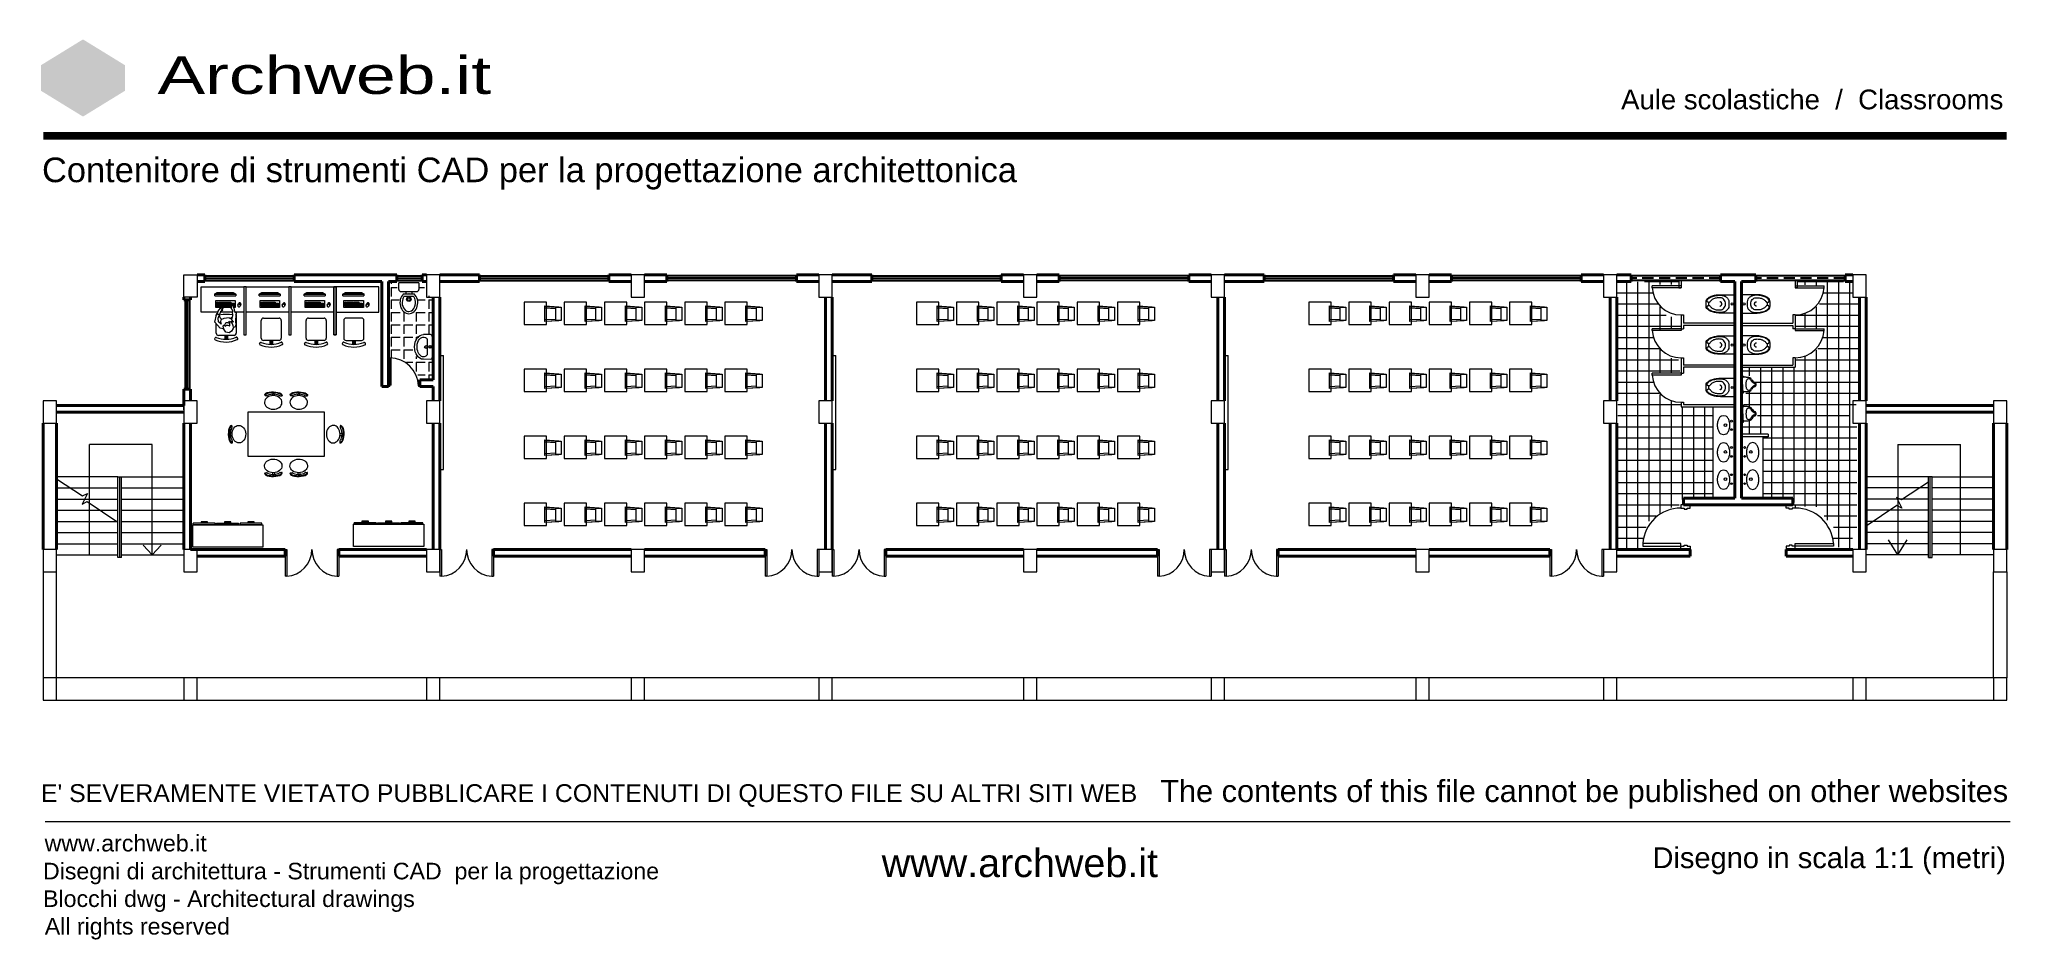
# Model space of a CAD drawing. Header units: millimetres. Extents: x 310.7 to 354.9, y 161.6 to 181.8.
import ezdxf
from ezdxf.enums import TextEntityAlignment as Align

# ---------------------------------------------------------------- set-up
doc = ezdxf.new("R2010")
doc.units = ezdxf.units.MM
doc.linetypes.add('RAYITAS', pattern=[0.375, 0.25, -0.125])
for name, color, linetype, lineweight in [('ARREDI attrezzature - furniture', 175, 'Continuous', 9), ('MURATURA sezioni - section wall', 7, 'Continuous', 40), ('PAVIMENTAZIONE - flooring', 250, 'Continuous', 5), ('PORTE finestre - doors windows', 252, 'Continuous', 5), ('PROIEZIONI - projections', 145, 'Continuous', 13), ('PROIEZIONI finissime - fine lines', 251, 'Continuous', 9), ('STRUTTURA - structure', 7, 'Continuous', 20), ('www.archweb.it - All rights reserved', 2, 'Continuous', 5)]:
    doc.layers.add(name, color=color, linetype=linetype, lineweight=lineweight)
doc.layers.add('VETRATE sezioni - windows sections', color=171, linetype='Continuous')
doc.styles.get("Standard").update_dxf_attribs({"font": 'arial.ttf'})
pattern_1 = [(0, (669.00587, -35.91382), (7e-17, 0.25), []), (90, (669.00587, -35.91382), (-0.25, 7e-17), [])]

msp = doc.modelspace()

# ---------------------------------------------------------------- texts
at = {"layer": 'www.archweb.it - All rights reserved', "color": 7, "width": 1.363615}
msp.add_text('Archweb.it', height=0.8397, dxfattribs=at).set_placement((313.357, 180.537, 0.3), (320.825, 180.537, 0.3), align=Align.FIT)
at = {"layer": 'www.archweb.it - All rights reserved', "color": 2}
msp.add_text('Aule scolastiche  /  Classrooms', height=0.44105, dxfattribs=at).set_placement((346.131, 180.193, 0.3))
at = {"layer": 'www.archweb.it - All rights reserved', "color": 253}
msp.add_text('Contenitore di strumenti CAD per la progettazione architettonica', height=0.55132, dxfattribs=at).set_placement((310.771, 178.561, 0.3))
at = {"layer": 'www.archweb.it - All rights reserved', "color": 7}
msp.add_text("E' SEVERAMENTE VIETATO PUBBLICARE I CONTENUTI DI QUESTO FILE SU ALTRI SITI WEB", height=0.39813, dxfattribs=at).set_placement((310.746, 164.682, 0.3))
at = {"layer": 'www.archweb.it - All rights reserved', "color": 1}
msp.add_text('The contents of this file cannot be published on other websites', height=0.49199, dxfattribs=at).set_placement((335.811, 164.681, 0.3))
at = {"layer": 'www.archweb.it - All rights reserved', "color": 251}
for s, height, p in [('www.archweb.it', 0.37098, (310.83, 163.574, 0.3)), ('Disegni di architettura - Strumenti CAD  per la progettazione', 0.37098, (310.792, 162.95, 0.3)), ('Disegno in scala 1:1 (metri)', 0.46558, (346.833, 163.201, 0.3)), ('Blocchi dwg - Architectural drawings', 0.37098, (310.794, 162.331, 0.3)), ('All rights reserved', 0.37098, (310.832, 161.713, 0.3))]:
    msp.add_text(s, height=height, dxfattribs=at).set_placement(p)
at = {"layer": 'www.archweb.it - All rights reserved'}
msp.add_text('www.archweb.it', height=0.63244, dxfattribs=at).set_placement((329.574, 163, 0.3))

# ---------------------------------------------------------------- blocks, each defined once
blk = doc.blocks.new('A$C58DF7E19')
h = blk.add_hatch(color=253)
h.dxf.hatch_style = 1
h.paths.add_polyline_path([(-7.13, -10.92), (-6.51, -10.56), (-6.51, -3.76), (-13.02, -7.52)])
h.paths.add_polyline_path([(-6.51, -10.56), (-0.62, -7.16), (-6.51, -3.76)])
h.paths.add_polyline_path([(-0.62, -7.16), (0, -6.8), (0.62, -7.16), (6.51, -3.76), (0, 0), (-6.51, -3.76)])
h.paths.add_polyline_path([(0.62, -7.16), (6.51, -10.56), (6.51, -3.76)])
h.paths.add_polyline_path([(6.51, -10.56), (7.13, -10.92), (13.02, -7.52), (6.51, -3.76)])
h = blk.add_hatch(color=252)
h.dxf.hatch_style = 1
h.paths.add_polyline_path([(7.13, -10.92), (7.13, -11.63), (13.02, -15.03), (13.02, -7.52)])
h.paths.add_polyline_path([(7.13, -11.63), (7.13, -18.43), (13.02, -15.03)])
h.paths.add_polyline_path([(-7.13, -18.43), (-7.13, -11.63), (-13.02, -15.03)])
h.paths.add_polyline_path([(-7.13, -11.63), (-7.13, -10.92), (-13.02, -7.52), (-13.02, -15.03)])
h = blk.add_hatch(color=7)
h.dxf.hatch_style = 1
h.paths.add_polyline_path([(0, -8.23), (5.89, -11.63), (5.89, -19.15), (7.13, -18.43), (7.13, -10.92), (0, -6.8), (-7.13, -10.92), (-7.13, -18.43), (-5.89, -19.15), (-5.89, -11.63)])
h = blk.add_hatch(color=14)
h.dxf.hatch_style = 1
h.paths.add_polyline_path([(5.89, -11.63), (0, -8.23), (-5.89, -11.63), (0, -15.03)])
h = blk.add_hatch(color=16)
h.dxf.hatch_style = 1
h.paths.add_polyline_path([(-5.89, -11.63), (-5.89, -19.15), (0, -22.55), (0, -15.03)])
h.paths.add_polyline_path([(5.89, -19.15), (5.89, -11.63), (0, -15.03), (0, -22.55)])

# ---------------------------------------------------------------- hatches: boundary and pattern name
at = {"layer": 'PAVIMENTAZIONE - flooring'}
h = msp.add_hatch(dxfattribs=at)
h.set_pattern_fill('ANGLE', color=256, scale=0.04, angle=180, style=0)
h.set_pattern_definition([(360, (-587.7831, -114.65076), (-1e-13, -0.2794), [0.2032, -0.0762]), (270, (-587.7831, -114.65076), (-0.2794, 1e-13), [0.2032, -0.0762])])
h.paths.add_polyline_path([(318.529, 174.643), (318.847, 174.613), (319.183, 174.282), (319.208, 174.119), (319.5, 174.137), (319.529, 174.559), (319.183, 174.573), (319.094, 174.801), (319.146, 175.023), (319.292, 175.172), (319.529, 175.172), (319.529, 176.019), (319.346, 176.014), (319.331, 176.306), (319.21, 176.306), (319.208, 176.074), (319.152, 175.727), (319, 175.579), (318.837, 175.649), (318.767, 175.757), (318.767, 175.935), (318.807, 176.037), (318.802, 176.094), (318.738, 176.113), (318.703, 176.316), (318.529, 176.316)])
h = msp.add_hatch(dxfattribs=at)
h.set_pattern_fill('ANSI37', color=256, scale=2, angle=315, style=0)
h.set_pattern_definition(pattern_1)
h.paths.add_polyline_path([(348.193, 173.53), (348.193, 171.487), (347.526, 171.487), (347.419, 171.315), (347.127, 171.239), (346.713, 170.94), (346.575, 170.337), (346.076, 170.365), (346.035, 176.315), (347.397, 176.362), (347.426, 176.267), (346.761, 176.266), (346.939, 175.87), (347.167, 175.545), (347.385, 175.545), (347.476, 175.327), (346.791, 175.23), (346.943, 174.904), (347.191, 174.615), (347.411, 174.63), (347.452, 174.283), (346.791, 174.282), (346.924, 173.936), (347.064, 173.719), (347.446, 173.632), (347.476, 173.562), (347.476, 173.53)])
h = msp.add_hatch(dxfattribs=at)
h.set_pattern_fill('ANSI37', color=256, scale=2, angle=315, style=0)
h.set_pattern_definition(pattern_1)
h.paths.add_polyline_path([(351.314, 170.337), (351.316, 170.637), (351.408, 170.637), (351.408, 173.112), (351.258, 173.112), (351.258, 173.562), (351.466, 173.599), (351.466, 176.037), (351.316, 176.037), (351.316, 176.306), (351.113, 176.313), (351.113, 176.362), (350.076, 176.362), (350.076, 176.267), (350.704, 176.245), (350.563, 175.812), (350.349, 175.646), (350.026, 175.587), (350.026, 175.306), (350.676, 175.278), (350.641, 174.944), (350.363, 174.657), (350.026, 174.627), (350.026, 174.416), (348.844, 174.416), (348.865, 174.241), (349.029, 174.224), (349.147, 174.062), (349.152, 173.926), (348.861, 173.813), (348.87, 173.553), (349.19, 173.521), (349.187, 173.316), (348.94, 173.179), (348.826, 173.179), (348.826, 172.918), (349.426, 172.918), (349.426, 172.858), (349.309, 172.858), (349.309, 171.514), (349.976, 171.487), (350.031, 171.3), (350.502, 171.295), (350.888, 170.84), (350.888, 170.408)])

# ---------------------------------------------------------------- linework, layer by layer
at = {"layer": 'ARREDI attrezzature - furniture'}
for p, q in [((314.335, 176.221, -0.745), (315.292, 176.221, -0.745)), ((314.335, 175.652, -0.745), (314.335, 176.221, -0.745)), ((315.342, 176.221, -0.745), (315.292, 176.221, -0.745)), ((315.292, 176.221, -0.745), (315.292, 175.652, -0.745)), ((315.342, 175.146, -0.745), (315.342, 176.221, -0.745)), ((315.342, 175.652, -0.745), (315.342, 176.221, -0.745)), ((315.342, 175.146, -0.745), (315.342, 176.221, -0.745)), ((315.342, 176.221, -0.745), (316.299, 176.221, -0.745)), ((315.342, 175.652, -0.745), (315.342, 176.221, -0.745)), ((316.349, 176.221, -0.745), (316.299, 176.221, -0.745)), ((316.299, 176.221, -0.745), (316.299, 175.652, -0.745)), ((316.349, 175.146, -0.745), (316.349, 176.221, -0.745)), ((316.349, 175.652, -0.745), (316.349, 176.221, -0.745)), ((316.349, 175.146, -0.745), (316.349, 176.221, -0.745)), ((316.349, 176.221, -0.745), (317.307, 176.221, -0.745)), ((316.349, 175.652, -0.745), (316.349, 176.221, -0.745)), ((317.357, 176.221, -0.745), (317.307, 176.221, -0.745)), ((317.307, 176.221, -0.745), (317.307, 175.652, -0.745)), ((317.307, 175.146, -0.745), (317.307, 176.221, -0.745)), ((317.307, 175.652, -0.745), (317.307, 176.221, -0.745)), ((317.307, 176.221, -0.745), (317.357, 176.221, -0.745)), ((317.307, 175.146, -0.745), (317.307, 176.221, -0.745)), ((317.357, 175.146, -0.745), (317.357, 176.221, -0.745)), ((317.357, 175.652, -0.745), (317.357, 176.221, -0.745)), ((317.357, 175.146, -0.745), (317.357, 176.221, -0.745)), ((317.357, 176.221, -0.745), (317.357, 175.652, -0.745)), ((318.314, 176.221, -0.745), (317.357, 176.221, -0.745)), ((318.314, 175.652, -0.745), (318.314, 176.221, -0.745)), ((319.21, 176.31, 1.44), (318.759, 176.31, 1.44)), ((318.76, 176.16, 1.44), (318.76, 176.31, 1.44)), ((319.21, 176.31, 1.44), (319.21, 176.16, 1.44)), ((314.637, 176.052, -0.745), (314.643, 176.058, -0.745)), ((314.637, 176.052, -0.745), (315.108, 176.052, -0.745)), ((314.637, 176.016, -0.745), (314.637, 176.052, -0.745)), ((314.637, 176.016, -0.745), (315.108, 176.016, -0.745)), ((314.643, 176.058, -0.745), (314.696, 176.092, -0.745)), ((314.643, 176.058, -0.745), (315.102, 176.058, -0.745)), ((314.66, 175.753, -0.745), (314.66, 175.911, -0.745)), ((314.66, 175.911, -0.745), (315.096, 175.911, -0.745)), ((314.801, 175.753, -0.745), (314.66, 175.753, -0.745)), ((314.687, 175.86, -0.745), (314.687, 175.876, -0.745)), ((314.687, 175.876, -0.745), (314.704, 175.876, -0.745)), ((314.704, 175.86, -0.745), (314.687, 175.86, -0.745)), ((314.687, 175.834, -0.745), (314.687, 175.851, -0.745)), ((314.687, 175.851, -0.745), (314.704, 175.851, -0.745)), ((314.687, 175.817, -0.745), (314.687, 175.834, -0.745)), ((314.704, 175.834, -0.745), (314.687, 175.834, -0.745)), ((314.687, 175.834, -0.745), (314.713, 175.834, -0.745)), ((314.713, 175.817, -0.745), (314.687, 175.817, -0.745)), ((314.687, 175.817, -0.745), (314.717, 175.817, -0.745)), ((314.687, 175.801, -0.745), (314.687, 175.817, -0.745)), ((314.687, 175.784, -0.745), (314.687, 175.801, -0.745)), ((314.717, 175.801, -0.745), (314.687, 175.801, -0.745)), ((314.687, 175.801, -0.745), (314.726, 175.801, -0.745)), ((314.687, 175.784, -0.745), (314.687, 175.767, -0.745)), ((314.726, 175.784, -0.745), (314.687, 175.784, -0.745)), ((314.687, 175.767, -0.745), (314.713, 175.767, -0.745)), ((314.696, 176.092, -0.745), (315.049, 176.092, -0.745)), ((314.704, 175.86, -0.745), (314.704, 175.876, -0.745)), ((314.704, 175.851, -0.745), (314.704, 175.834, -0.745)), ((314.704, 175.834, -0.745), (314.704, 175.851, -0.745)), ((314.704, 175.851, -0.745), (314.72, 175.851, -0.745)), ((314.72, 175.834, -0.745), (314.704, 175.834, -0.745)), ((314.713, 175.834, -0.745), (314.713, 175.817, -0.745)), ((314.713, 175.817, -0.745), (314.713, 175.834, -0.745)), ((314.713, 175.834, -0.745), (314.729, 175.834, -0.745)), ((314.729, 175.817, -0.745), (314.713, 175.817, -0.745)), ((314.713, 175.767, -0.745), (314.713, 175.784, -0.745)), ((314.717, 175.817, -0.745), (314.734, 175.817, -0.745)), ((314.717, 175.817, -0.745), (314.717, 175.801, -0.745)), ((314.717, 175.801, -0.745), (314.717, 175.817, -0.745)), ((314.734, 175.801, -0.745), (314.717, 175.801, -0.745)), ((314.717, 175.669, -0.745), (314.758, 175.736, -0.745)), ((314.719, 175.876, -0.745), (314.719, 175.86, -0.745)), ((314.719, 175.876, -0.745), (314.736, 175.876, -0.745)), ((314.736, 175.86, -0.745), (314.719, 175.86, -0.745)), ((314.72, 175.851, -0.745), (314.72, 175.834, -0.745)), ((314.72, 175.834, -0.745), (314.72, 175.851, -0.745)), ((314.72, 175.851, -0.745), (314.737, 175.851, -0.745)), ((314.737, 175.834, -0.745), (314.72, 175.834, -0.745)), ((314.724, 175.784, -0.745), (314.724, 175.767, -0.745)), ((314.724, 175.767, -0.745), (314.75, 175.767, -0.745)), ((314.726, 175.784, -0.745), (314.726, 175.801, -0.745)), ((314.726, 175.801, -0.745), (314.726, 175.784, -0.745)), ((314.726, 175.801, -0.745), (314.743, 175.801, -0.745)), ((314.743, 175.784, -0.745), (314.726, 175.784, -0.745)), ((314.729, 175.817, -0.745), (314.729, 175.834, -0.745)), ((314.729, 175.834, -0.745), (314.729, 175.817, -0.745)), ((314.729, 175.834, -0.745), (314.746, 175.834, -0.745)), ((314.746, 175.817, -0.745), (314.729, 175.817, -0.745)), ((314.734, 175.817, -0.745), (314.751, 175.817, -0.745)), ((314.734, 175.817, -0.745), (314.734, 175.801, -0.745)), ((314.734, 175.801, -0.745), (314.734, 175.817, -0.745)), ((314.751, 175.801, -0.745), (314.734, 175.801, -0.745)), ((314.736, 175.876, -0.745), (314.753, 175.876, -0.745)), ((314.736, 175.86, -0.745), (314.736, 175.876, -0.745)), ((314.736, 175.876, -0.745), (314.736, 175.86, -0.745)), ((314.753, 175.86, -0.745), (314.736, 175.86, -0.745)), ((314.737, 175.851, -0.745), (314.737, 175.834, -0.745)), ((314.737, 175.834, -0.745), (314.737, 175.851, -0.745)), ((314.737, 175.851, -0.745), (314.754, 175.851, -0.745)), ((314.754, 175.834, -0.745), (314.737, 175.834, -0.745)), ((314.743, 175.801, -0.745), (314.76, 175.801, -0.745)), ((314.743, 175.784, -0.745), (314.743, 175.801, -0.745)), ((314.743, 175.801, -0.745), (314.743, 175.784, -0.745)), ((314.76, 175.784, -0.745), (314.743, 175.784, -0.745)), ((314.746, 175.834, -0.745), (314.763, 175.834, -0.745)), ((314.746, 175.817, -0.745), (314.746, 175.834, -0.745)), ((314.746, 175.834, -0.745), (314.746, 175.817, -0.745)), ((314.763, 175.817, -0.745), (314.746, 175.817, -0.745)), ((314.75, 175.784, -0.745), (314.75, 175.767, -0.745)), ((314.75, 175.767, -0.745), (314.75, 175.784, -0.745)), ((314.875, 175.784, -0.745), (314.75, 175.784, -0.745)), ((314.75, 175.767, -0.745), (314.875, 175.767, -0.745)), ((314.751, 175.817, -0.745), (314.767, 175.817, -0.745)), ((314.751, 175.817, -0.745), (314.751, 175.801, -0.745)), ((314.751, 175.801, -0.745), (314.751, 175.817, -0.745)), ((314.767, 175.801, -0.745), (314.751, 175.801, -0.745)), ((314.753, 175.86, -0.745), (314.753, 175.876, -0.745)), ((314.753, 175.876, -0.745), (314.753, 175.86, -0.745)), ((314.753, 175.876, -0.745), (314.769, 175.876, -0.745)), ((314.769, 175.86, -0.745), (314.753, 175.86, -0.745)), ((314.754, 175.851, -0.745), (314.754, 175.834, -0.745)), ((314.754, 175.834, -0.745), (314.754, 175.851, -0.745)), ((314.754, 175.851, -0.745), (314.77, 175.851, -0.745)), ((314.77, 175.834, -0.745), (314.754, 175.834, -0.745)), ((314.758, 175.736, -0.745), (314.823, 175.762, -0.745)), ((314.76, 175.801, -0.745), (314.76, 175.784, -0.745)), ((314.76, 175.784, -0.745), (314.76, 175.801, -0.745)), ((314.76, 175.801, -0.745), (314.776, 175.801, -0.745)), ((314.776, 175.784, -0.745), (314.76, 175.784, -0.745)), ((314.763, 175.817, -0.745), (314.763, 175.834, -0.745)), ((314.763, 175.834, -0.745), (314.763, 175.817, -0.745)), ((314.763, 175.834, -0.745), (314.779, 175.834, -0.745)), ((314.779, 175.817, -0.745), (314.763, 175.817, -0.745)), ((314.767, 175.817, -0.745), (314.784, 175.817, -0.745)), ((314.767, 175.801, -0.745), (314.767, 175.817, -0.745)), ((314.767, 175.817, -0.745), (314.767, 175.801, -0.745)), ((314.784, 175.801, -0.745), (314.767, 175.801, -0.745)), ((314.769, 175.876, -0.745), (314.786, 175.876, -0.745)), ((314.769, 175.86, -0.745), (314.769, 175.876, -0.745)), ((314.769, 175.876, -0.745), (314.769, 175.86, -0.745)), ((314.786, 175.86, -0.745), (314.769, 175.86, -0.745)), ((314.819, 175.695, -0.745), (314.769, 175.654, -0.745)), ((314.77, 175.851, -0.745), (314.77, 175.834, -0.745)), ((314.77, 175.834, -0.745), (314.77, 175.851, -0.745)), ((314.77, 175.851, -0.745), (314.787, 175.851, -0.745)), ((314.787, 175.834, -0.745), (314.77, 175.834, -0.745)), ((314.776, 175.784, -0.745), (314.776, 175.801, -0.745)), ((314.776, 175.801, -0.745), (314.776, 175.784, -0.745)), ((314.776, 175.801, -0.745), (314.793, 175.801, -0.745)), ((314.793, 175.784, -0.745), (314.776, 175.784, -0.745)), ((314.779, 175.817, -0.745), (314.779, 175.834, -0.745)), ((314.779, 175.834, -0.745), (314.779, 175.817, -0.745)), ((314.779, 175.834, -0.745), (314.796, 175.834, -0.745)), ((314.796, 175.817, -0.745), (314.779, 175.817, -0.745)), ((314.784, 175.817, -0.745), (314.784, 175.801, -0.745)), ((314.784, 175.801, -0.745), (314.784, 175.817, -0.745)), ((314.784, 175.817, -0.745), (314.8, 175.817, -0.745)), ((314.8, 175.801, -0.745), (314.784, 175.801, -0.745)), ((314.82, 175.74, -0.745), (314.785, 175.693, -0.745)), ((314.785, 175.693, -0.745), (314.813, 175.7, -0.745)), ((314.786, 175.876, -0.745), (314.786, 175.86, -0.745)), ((314.787, 175.851, -0.745), (314.787, 175.834, -0.745)), ((314.787, 175.834, -0.745), (314.787, 175.851, -0.745)), ((314.787, 175.851, -0.745), (314.804, 175.851, -0.745)), ((314.804, 175.834, -0.745), (314.787, 175.834, -0.745)), ((314.793, 175.801, -0.745), (314.793, 175.784, -0.745)), ((314.793, 175.784, -0.745), (314.793, 175.801, -0.745)), ((314.793, 175.801, -0.745), (314.81, 175.801, -0.745)), ((314.81, 175.784, -0.745), (314.793, 175.784, -0.745)), ((314.795, 175.876, -0.745), (314.811, 175.876, -0.745)), ((314.795, 175.876, -0.745), (314.795, 175.86, -0.745)), ((314.811, 175.86, -0.745), (314.795, 175.86, -0.745)), ((314.796, 175.817, -0.745), (314.796, 175.834, -0.745)), ((314.796, 175.834, -0.745), (314.796, 175.817, -0.745)), ((314.796, 175.834, -0.745), (314.813, 175.834, -0.745)), ((314.813, 175.817, -0.745), (314.796, 175.817, -0.745)), ((314.8, 175.817, -0.745), (314.817, 175.817, -0.745)), ((314.8, 175.801, -0.745), (314.8, 175.817, -0.745)), ((314.8, 175.817, -0.745), (314.8, 175.801, -0.745)), ((314.817, 175.801, -0.745), (314.8, 175.801, -0.745)), ((314.804, 175.851, -0.745), (314.804, 175.834, -0.745)), ((314.804, 175.834, -0.745), (314.804, 175.851, -0.745)), ((314.804, 175.851, -0.745), (314.82, 175.851, -0.745)), ((314.82, 175.834, -0.745), (314.804, 175.834, -0.745)), ((314.81, 175.784, -0.745), (314.81, 175.801, -0.745)), ((314.81, 175.801, -0.745), (314.81, 175.784, -0.745)), ((314.81, 175.801, -0.745), (314.826, 175.801, -0.745)), ((314.826, 175.784, -0.745), (314.81, 175.784, -0.745)), ((314.811, 175.876, -0.745), (314.811, 175.86, -0.745)), ((314.811, 175.86, -0.745), (314.811, 175.876, -0.745)), ((314.811, 175.876, -0.745), (314.828, 175.876, -0.745)), ((314.828, 175.86, -0.745), (314.811, 175.86, -0.745)), ((314.813, 175.817, -0.745), (314.813, 175.834, -0.745)), ((314.813, 175.834, -0.745), (314.813, 175.817, -0.745)), ((314.813, 175.834, -0.745), (314.829, 175.834, -0.745)), ((314.829, 175.817, -0.745), (314.813, 175.817, -0.745)), ((314.813, 175.7, -0.745), (314.819, 175.695, -0.745)), ((314.817, 175.817, -0.745), (314.834, 175.817, -0.745)), ((314.817, 175.817, -0.745), (314.817, 175.801, -0.745)), ((314.817, 175.801, -0.745), (314.817, 175.817, -0.745)), ((314.834, 175.801, -0.745), (314.817, 175.801, -0.745)), ((314.82, 175.851, -0.745), (314.82, 175.834, -0.745)), ((314.82, 175.834, -0.745), (314.82, 175.851, -0.745)), ((314.82, 175.851, -0.745), (314.837, 175.851, -0.745)), ((314.837, 175.834, -0.745), (314.82, 175.834, -0.745)), ((314.823, 175.762, -0.745), (314.82, 175.74, -0.745)), ((314.999, 175.753, -0.745), (314.822, 175.753, -0.745)), ((314.826, 175.784, -0.745), (314.826, 175.801, -0.745)), ((314.826, 175.801, -0.745), (314.843, 175.801, -0.745)), ((314.826, 175.784, -0.745), (314.826, 175.801, -0.745)), ((314.843, 175.784, -0.745), (314.826, 175.784, -0.745)), ((314.828, 175.876, -0.745), (314.845, 175.876, -0.745)), ((314.828, 175.876, -0.745), (314.828, 175.86, -0.745)), ((314.828, 175.86, -0.745), (314.828, 175.876, -0.745)), ((314.845, 175.86, -0.745), (314.828, 175.86, -0.745)), ((314.829, 175.817, -0.745), (314.829, 175.834, -0.745)), ((314.829, 175.834, -0.745), (314.829, 175.817, -0.745)), ((314.829, 175.834, -0.745), (314.846, 175.834, -0.745)), ((314.846, 175.817, -0.745), (314.829, 175.817, -0.745)), ((314.834, 175.817, -0.745), (314.85, 175.817, -0.745)), ((314.834, 175.801, -0.745), (314.834, 175.817, -0.745)), ((314.834, 175.817, -0.745), (314.834, 175.801, -0.745)), ((314.85, 175.801, -0.745), (314.834, 175.801, -0.745)), ((314.837, 175.851, -0.745), (314.837, 175.834, -0.745)), ((314.837, 175.834, -0.745), (314.837, 175.851, -0.745)), ((314.837, 175.851, -0.745), (314.854, 175.851, -0.745)), ((314.854, 175.834, -0.745), (314.837, 175.834, -0.745)), ((314.843, 175.801, -0.745), (314.843, 175.784, -0.745)), ((314.843, 175.784, -0.745), (314.843, 175.801, -0.745)), ((314.843, 175.801, -0.745), (314.86, 175.801, -0.745)), ((314.86, 175.784, -0.745), (314.843, 175.784, -0.745)), ((314.845, 175.876, -0.745), (314.845, 175.86, -0.745)), ((314.845, 175.86, -0.745), (314.845, 175.876, -0.745)), ((314.845, 175.876, -0.745), (314.861, 175.876, -0.745)), ((314.861, 175.86, -0.745), (314.845, 175.86, -0.745)), ((314.846, 175.817, -0.745), (314.846, 175.834, -0.745)), ((314.846, 175.834, -0.745), (314.846, 175.817, -0.745)), ((314.846, 175.834, -0.745), (314.863, 175.834, -0.745)), ((314.863, 175.817, -0.745), (314.846, 175.817, -0.745)), ((314.85, 175.817, -0.745), (314.867, 175.817, -0.745)), ((314.85, 175.817, -0.745), (314.85, 175.801, -0.745)), ((314.85, 175.801, -0.745), (314.85, 175.817, -0.745)), ((314.867, 175.801, -0.745), (314.85, 175.801, -0.745)), ((314.854, 175.851, -0.745), (314.854, 175.834, -0.745)), ((314.854, 175.834, -0.745), (314.854, 175.851, -0.745)), ((314.854, 175.851, -0.745), (314.87, 175.851, -0.745)), ((314.87, 175.834, -0.745), (314.854, 175.834, -0.745)), ((314.86, 175.784, -0.745), (314.86, 175.801, -0.745)), ((314.86, 175.801, -0.745), (314.876, 175.801, -0.745)), ((314.86, 175.784, -0.745), (314.86, 175.801, -0.745)), ((314.876, 175.784, -0.745), (314.86, 175.784, -0.745)), ((314.861, 175.876, -0.745), (314.861, 175.86, -0.745)), ((314.863, 175.834, -0.745), (314.879, 175.834, -0.745)), ((314.863, 175.817, -0.745), (314.863, 175.834, -0.745)), ((314.863, 175.834, -0.745), (314.863, 175.817, -0.745)), ((314.879, 175.817, -0.745), (314.863, 175.817, -0.745)), ((314.867, 175.817, -0.745), (314.884, 175.817, -0.745)), ((314.867, 175.801, -0.745), (314.867, 175.817, -0.745)), ((314.867, 175.817, -0.745), (314.867, 175.801, -0.745)), ((314.884, 175.801, -0.745), (314.867, 175.801, -0.745)), ((314.87, 175.851, -0.745), (314.87, 175.834, -0.745)), ((314.87, 175.834, -0.745), (314.87, 175.851, -0.745)), ((314.87, 175.851, -0.745), (314.887, 175.851, -0.745)), ((314.887, 175.834, -0.745), (314.87, 175.834, -0.745)), ((314.872, 175.876, -0.745), (314.872, 175.86, -0.745)), ((314.872, 175.876, -0.745), (314.888, 175.876, -0.745)), ((314.888, 175.86, -0.745), (314.872, 175.86, -0.745)), ((314.875, 175.767, -0.745), (314.875, 175.784, -0.745)), ((314.875, 175.784, -0.745), (314.875, 175.767, -0.745)), ((314.875, 175.767, -0.745), (314.901, 175.767, -0.745)), ((314.876, 175.784, -0.745), (314.876, 175.801, -0.745)), ((314.876, 175.801, -0.745), (314.876, 175.784, -0.745)), ((314.876, 175.801, -0.745), (314.893, 175.801, -0.745)), ((314.893, 175.784, -0.745), (314.876, 175.784, -0.745)), ((314.879, 175.817, -0.745), (314.879, 175.834, -0.745)), ((314.879, 175.834, -0.745), (314.879, 175.817, -0.745)), ((314.879, 175.834, -0.745), (314.896, 175.834, -0.745)), ((314.896, 175.817, -0.745), (314.879, 175.817, -0.745)), ((314.884, 175.817, -0.745), (314.9, 175.817, -0.745)), ((314.884, 175.817, -0.745), (314.884, 175.801, -0.745)), ((314.884, 175.801, -0.745), (314.884, 175.817, -0.745)), ((314.9, 175.801, -0.745), (314.884, 175.801, -0.745)), ((314.887, 175.851, -0.745), (314.887, 175.834, -0.745)), ((314.887, 175.834, -0.745), (314.887, 175.851, -0.745)), ((314.887, 175.851, -0.745), (314.903, 175.851, -0.745)), ((314.903, 175.834, -0.745), (314.887, 175.834, -0.745)), ((314.888, 175.876, -0.745), (314.888, 175.86, -0.745)), ((314.888, 175.86, -0.745), (314.888, 175.876, -0.745)), ((314.888, 175.876, -0.745), (314.905, 175.876, -0.745)), ((314.905, 175.86, -0.745), (314.888, 175.86, -0.745)), ((314.893, 175.801, -0.745), (314.893, 175.784, -0.745)), ((314.893, 175.784, -0.745), (314.938, 175.784, -0.745)), ((314.896, 175.817, -0.745), (314.896, 175.834, -0.745)), ((314.896, 175.834, -0.745), (314.896, 175.817, -0.745)), ((314.896, 175.834, -0.745), (314.913, 175.834, -0.745)), ((314.913, 175.817, -0.745), (314.896, 175.817, -0.745)), ((314.9, 175.817, -0.745), (314.917, 175.817, -0.745)), ((314.9, 175.801, -0.745), (314.9, 175.817, -0.745)), ((314.9, 175.817, -0.745), (314.9, 175.801, -0.745)), ((314.917, 175.801, -0.745), (314.9, 175.801, -0.745)), ((314.901, 175.767, -0.745), (314.901, 175.784, -0.745)), ((314.903, 175.851, -0.745), (314.903, 175.834, -0.745)), ((314.903, 175.834, -0.745), (314.903, 175.851, -0.745)), ((314.903, 175.851, -0.745), (314.938, 175.851, -0.745)), ((314.938, 175.834, -0.745), (314.903, 175.834, -0.745)), ((314.905, 175.86, -0.745), (314.905, 175.876, -0.745)), ((314.905, 175.876, -0.745), (314.905, 175.86, -0.745)), ((314.905, 175.876, -0.745), (314.922, 175.876, -0.745)), ((314.922, 175.86, -0.745), (314.905, 175.86, -0.745)), ((314.913, 175.817, -0.745), (314.913, 175.834, -0.745)), ((314.913, 175.817, -0.745), (314.913, 175.834, -0.745)), ((314.913, 175.834, -0.745), (314.938, 175.834, -0.745)), ((314.938, 175.817, -0.745), (314.913, 175.817, -0.745)), ((314.913, 175.784, -0.745), (314.913, 175.767, -0.745)), ((314.913, 175.767, -0.745), (314.938, 175.767, -0.745)), ((314.917, 175.817, -0.745), (314.917, 175.801, -0.745)), ((314.917, 175.801, -0.745), (314.938, 175.801, -0.745)), ((314.922, 175.86, -0.745), (314.922, 175.876, -0.745)), ((314.922, 175.876, -0.745), (314.938, 175.876, -0.745)), ((314.922, 175.876, -0.745), (314.922, 175.86, -0.745)), ((314.938, 175.86, -0.745), (314.922, 175.86, -0.745)), ((314.938, 175.876, -0.745), (314.938, 175.86, -0.745)), ((314.938, 175.851, -0.745), (314.938, 175.834, -0.745)), ((314.938, 175.817, -0.745), (314.938, 175.834, -0.745)), ((314.938, 175.817, -0.745), (314.938, 175.801, -0.745)), ((314.938, 175.801, -0.745), (314.938, 175.784, -0.745)), ((314.938, 175.767, -0.745), (314.938, 175.784, -0.745)), ((314.946, 175.876, -0.745), (314.963, 175.876, -0.745)), ((314.946, 175.86, -0.745), (314.946, 175.876, -0.745)), ((314.963, 175.86, -0.745), (314.946, 175.86, -0.745)), ((314.946, 175.851, -0.745), (314.963, 175.851, -0.745)), ((314.946, 175.834, -0.745), (314.946, 175.851, -0.745)), ((314.963, 175.834, -0.745), (314.946, 175.834, -0.745)), ((314.946, 175.834, -0.745), (314.963, 175.834, -0.745)), ((314.946, 175.817, -0.745), (314.946, 175.834, -0.745)), ((314.963, 175.817, -0.745), (314.946, 175.817, -0.745)), ((314.946, 175.767, -0.745), (314.946, 175.784, -0.745)), ((314.946, 175.784, -0.745), (314.963, 175.784, -0.745)), ((314.963, 175.767, -0.745), (314.946, 175.767, -0.745)), ((314.963, 175.876, -0.745), (314.963, 175.86, -0.745)), ((314.963, 175.86, -0.745), (314.963, 175.876, -0.745)), ((314.963, 175.876, -0.745), (314.979, 175.876, -0.745)), ((314.979, 175.86, -0.745), (314.963, 175.86, -0.745)), ((314.963, 175.834, -0.745), (314.963, 175.851, -0.745)), ((314.963, 175.851, -0.745), (314.963, 175.834, -0.745)), ((314.963, 175.851, -0.745), (314.979, 175.851, -0.745)), ((314.963, 175.817, -0.745), (314.963, 175.834, -0.745)), ((314.963, 175.834, -0.745), (314.963, 175.817, -0.745)), ((314.979, 175.834, -0.745), (314.963, 175.834, -0.745)), ((314.963, 175.834, -0.745), (314.979, 175.834, -0.745)), ((314.979, 175.817, -0.745), (314.963, 175.817, -0.745)), ((314.963, 175.784, -0.745), (314.963, 175.801, -0.745)), ((314.963, 175.801, -0.745), (314.979, 175.801, -0.745)), ((314.963, 175.784, -0.745), (314.963, 175.767, -0.745)), ((314.963, 175.767, -0.745), (314.963, 175.784, -0.745)), ((314.979, 175.784, -0.745), (314.963, 175.784, -0.745)), ((314.963, 175.784, -0.745), (314.979, 175.784, -0.745)), ((314.979, 175.767, -0.745), (314.963, 175.767, -0.745)), ((314.979, 175.876, -0.745), (314.996, 175.876, -0.745)), ((314.979, 175.86, -0.745), (314.979, 175.876, -0.745)), ((314.979, 175.876, -0.745), (314.979, 175.86, -0.745)), ((314.996, 175.86, -0.745), (314.979, 175.86, -0.745)), ((314.979, 175.834, -0.745), (314.979, 175.851, -0.745)), ((314.979, 175.851, -0.745), (314.979, 175.834, -0.745)), ((314.979, 175.851, -0.745), (314.996, 175.851, -0.745)), ((314.996, 175.834, -0.745), (314.979, 175.834, -0.745)), ((314.979, 175.817, -0.745), (314.979, 175.834, -0.745)), ((314.979, 175.834, -0.745), (314.979, 175.817, -0.745)), ((314.979, 175.834, -0.745), (314.996, 175.834, -0.745)), ((314.996, 175.817, -0.745), (314.979, 175.817, -0.745)), ((314.979, 175.801, -0.745), (314.979, 175.784, -0.745)), ((314.979, 175.784, -0.745), (314.996, 175.784, -0.745)), ((314.979, 175.767, -0.745), (314.979, 175.784, -0.745)), ((314.979, 175.784, -0.745), (314.979, 175.767, -0.745)), ((314.992, 175.767, -0.745), (314.979, 175.767, -0.745)), ((314.991, 175.766, -0.745), (314.996, 175.777, -0.745)), ((315.052, 175.665, -0.745), (314.991, 175.766, -0.745)), ((314.996, 175.876, -0.745), (314.996, 175.86, -0.745)), ((314.996, 175.851, -0.745), (314.996, 175.834, -0.745)), ((314.996, 175.834, -0.745), (314.996, 175.817, -0.745)), ((314.996, 175.784, -0.745), (314.996, 175.776, -0.745)), ((314.996, 175.777, -0.745), (315.015, 175.75, -0.745)), ((315.003, 175.834, -0.745), (315.003, 175.851, -0.745)), ((315.003, 175.851, -0.745), (315.02, 175.851, -0.745)), ((315.003, 175.817, -0.745), (315.003, 175.834, -0.745)), ((315.02, 175.834, -0.745), (315.003, 175.834, -0.745)), ((315.003, 175.834, -0.745), (315.02, 175.834, -0.745)), ((315.02, 175.817, -0.745), (315.003, 175.817, -0.745)), ((315.003, 175.817, -0.745), (315.02, 175.817, -0.745)), ((315.003, 175.801, -0.745), (315.003, 175.817, -0.745)), ((315.003, 175.784, -0.745), (315.003, 175.801, -0.745)), ((315.003, 175.801, -0.745), (315.018, 175.801, -0.745)), ((315.003, 175.801, -0.745), (315.018, 175.801, -0.745)), ((315.003, 175.784, -0.745), (315.003, 175.767, -0.745)), ((315.017, 175.784, -0.745), (315.003, 175.784, -0.745)), ((315.016, 175.767, -0.745), (315.003, 175.767, -0.745)), ((315.015, 175.753, -0.745), (315.013, 175.753, -0.745)), ((315.015, 175.75, -0.745), (315.019, 175.815, -0.745)), ((315.019, 175.815, -0.745), (315.036, 175.817, -0.745)), ((315.02, 175.834, -0.745), (315.02, 175.851, -0.745)), ((315.02, 175.851, -0.745), (315.02, 175.834, -0.745)), ((315.02, 175.851, -0.745), (315.037, 175.851, -0.745)), ((315.02, 175.817, -0.745), (315.02, 175.834, -0.745)), ((315.02, 175.834, -0.745), (315.02, 175.817, -0.745)), ((315.037, 175.834, -0.745), (315.02, 175.834, -0.745)), ((315.02, 175.834, -0.745), (315.037, 175.834, -0.745)), ((315.037, 175.817, -0.745), (315.02, 175.817, -0.745)), ((315.02, 175.817, -0.745), (315.037, 175.817, -0.745)), ((315.02, 175.816, -0.745), (315.02, 175.817, -0.745)), ((315.036, 175.817, -0.745), (315.069, 175.739, -0.745)), ((315.037, 175.851, -0.745), (315.037, 175.834, -0.745)), ((315.037, 175.834, -0.745), (315.037, 175.851, -0.745)), ((315.037, 175.851, -0.745), (315.053, 175.851, -0.745)), ((315.053, 175.834, -0.745), (315.037, 175.834, -0.745)), ((315.037, 175.817, -0.745), (315.037, 175.834, -0.745)), ((315.037, 175.834, -0.745), (315.053, 175.834, -0.745)), ((315.037, 175.834, -0.745), (315.037, 175.817, -0.745)), ((315.053, 175.817, -0.745), (315.037, 175.817, -0.745)), ((315.037, 175.817, -0.745), (315.053, 175.817, -0.745)), ((315.037, 175.815, -0.745), (315.037, 175.817, -0.745)), ((315.043, 175.801, -0.745), (315.053, 175.801, -0.745)), ((315.043, 175.801, -0.745), (315.053, 175.801, -0.745)), ((315.049, 176.092, -0.745), (315.102, 176.058, -0.745)), ((315.05, 175.784, -0.745), (315.053, 175.784, -0.745)), ((315.05, 175.784, -0.745), (315.053, 175.784, -0.745)), ((315.053, 175.834, -0.745), (315.053, 175.851, -0.745)), ((315.053, 175.851, -0.745), (315.053, 175.834, -0.745)), ((315.053, 175.851, -0.745), (315.07, 175.851, -0.745)), ((315.053, 175.817, -0.745), (315.053, 175.834, -0.745)), ((315.07, 175.834, -0.745), (315.053, 175.834, -0.745)), ((315.053, 175.801, -0.745), (315.053, 175.817, -0.745)), ((315.053, 175.784, -0.745), (315.053, 175.801, -0.745)), ((315.053, 175.801, -0.745), (315.07, 175.801, -0.745)), ((315.053, 175.784, -0.745), (315.053, 175.777, -0.745)), ((315.057, 175.767, -0.745), (315.07, 175.767, -0.745)), ((315.096, 175.753, -0.745), (315.063, 175.753, -0.745)), ((315.069, 175.739, -0.745), (315.083, 175.664, -0.745)), ((315.07, 175.851, -0.745), (315.07, 175.834, -0.745)), ((315.07, 175.834, -0.745), (315.07, 175.767, -0.745)), ((315.096, 175.911, -0.745), (315.096, 175.753, -0.745)), ((315.102, 176.058, -0.745), (315.108, 176.052, -0.745)), ((315.108, 176.052, -0.745), (315.108, 176.016, -0.745)), ((315.154, 175.807, -0.745), (315.171, 175.843, -0.745)), ((315.191, 175.829, -0.745), (315.169, 175.84, -0.745)), ((315.2, 175.848, -0.745), (315.187, 175.821, -0.745)), ((315.187, 175.821, -0.745), (315.194, 175.817, -0.745)), ((315.194, 175.817, -0.745), (315.207, 175.845, -0.745)), ((315.22, 175.816, -0.745), (315.198, 175.826, -0.745)), ((315.207, 175.845, -0.745), (315.2, 175.848, -0.745)), ((315.203, 175.846, -0.745), (315.208, 175.857, -0.745)), ((315.222, 175.82, -0.745), (315.204, 175.783, -0.745)), ((315.632, 176.052, -0.745), (315.639, 176.058, -0.745)), ((315.632, 176.052, -0.745), (316.103, 176.052, -0.745)), ((315.632, 176.016, -0.745), (315.632, 176.052, -0.745)), ((315.632, 176.016, -0.745), (316.103, 176.016, -0.745)), ((315.639, 176.058, -0.745), (315.692, 176.092, -0.745)), ((315.639, 176.058, -0.745), (316.097, 176.058, -0.745)), ((315.655, 175.753, -0.745), (315.655, 175.911, -0.745)), ((315.655, 175.911, -0.745), (316.091, 175.911, -0.745)), ((316.091, 175.753, -0.745), (315.655, 175.753, -0.745)), ((315.682, 175.86, -0.745), (315.682, 175.876, -0.745)), ((315.682, 175.876, -0.745), (315.699, 175.876, -0.745)), ((315.699, 175.86, -0.745), (315.682, 175.86, -0.745)), ((315.682, 175.834, -0.745), (315.682, 175.851, -0.745)), ((315.682, 175.851, -0.745), (315.699, 175.851, -0.745)), ((315.682, 175.817, -0.745), (315.682, 175.834, -0.745)), ((315.699, 175.834, -0.745), (315.682, 175.834, -0.745)), ((315.682, 175.834, -0.745), (315.708, 175.834, -0.745)), ((315.708, 175.817, -0.745), (315.682, 175.817, -0.745)), ((315.682, 175.817, -0.745), (315.712, 175.817, -0.745)), ((315.682, 175.801, -0.745), (315.682, 175.817, -0.745)), ((315.682, 175.784, -0.745), (315.682, 175.801, -0.745)), ((315.712, 175.801, -0.745), (315.682, 175.801, -0.745)), ((315.682, 175.801, -0.745), (315.722, 175.801, -0.745)), ((315.682, 175.784, -0.745), (315.682, 175.767, -0.745)), ((315.722, 175.784, -0.745), (315.682, 175.784, -0.745)), ((315.682, 175.767, -0.745), (315.708, 175.767, -0.745)), ((315.692, 176.092, -0.745), (316.044, 176.092, -0.745)), ((315.699, 175.86, -0.745), (315.699, 175.876, -0.745)), ((315.699, 175.851, -0.745), (315.699, 175.834, -0.745)), ((315.699, 175.834, -0.745), (315.699, 175.851, -0.745)), ((315.699, 175.851, -0.745), (315.715, 175.851, -0.745)), ((315.715, 175.834, -0.745), (315.699, 175.834, -0.745)), ((315.708, 175.834, -0.745), (315.708, 175.817, -0.745)), ((315.708, 175.817, -0.745), (315.708, 175.834, -0.745)), ((315.708, 175.834, -0.745), (315.725, 175.834, -0.745)), ((315.725, 175.817, -0.745), (315.708, 175.817, -0.745)), ((315.708, 175.767, -0.745), (315.708, 175.784, -0.745)), ((315.712, 175.817, -0.745), (315.729, 175.817, -0.745)), ((315.712, 175.817, -0.745), (315.712, 175.801, -0.745)), ((315.712, 175.801, -0.745), (315.712, 175.817, -0.745)), ((315.729, 175.801, -0.745), (315.712, 175.801, -0.745)), ((315.714, 175.876, -0.745), (315.714, 175.86, -0.745)), ((315.714, 175.876, -0.745), (315.731, 175.876, -0.745)), ((315.731, 175.86, -0.745), (315.714, 175.86, -0.745)), ((315.715, 175.851, -0.745), (315.715, 175.834, -0.745)), ((315.715, 175.834, -0.745), (315.715, 175.851, -0.745)), ((315.715, 175.851, -0.745), (315.732, 175.851, -0.745)), ((315.732, 175.834, -0.745), (315.715, 175.834, -0.745)), ((315.719, 175.784, -0.745), (315.719, 175.767, -0.745)), ((315.719, 175.767, -0.745), (315.745, 175.767, -0.745)), ((315.722, 175.784, -0.745), (315.722, 175.801, -0.745)), ((315.722, 175.801, -0.745), (315.722, 175.784, -0.745)), ((315.722, 175.801, -0.745), (315.738, 175.801, -0.745)), ((315.738, 175.784, -0.745), (315.722, 175.784, -0.745)), ((315.725, 175.817, -0.745), (315.725, 175.834, -0.745)), ((315.725, 175.834, -0.745), (315.725, 175.817, -0.745)), ((315.725, 175.834, -0.745), (315.741, 175.834, -0.745)), ((315.741, 175.817, -0.745), (315.725, 175.817, -0.745)), ((315.729, 175.817, -0.745), (315.746, 175.817, -0.745)), ((315.729, 175.817, -0.745), (315.729, 175.801, -0.745)), ((315.729, 175.801, -0.745), (315.729, 175.817, -0.745)), ((315.746, 175.801, -0.745), (315.729, 175.801, -0.745)), ((315.731, 175.876, -0.745), (315.748, 175.876, -0.745)), ((315.731, 175.86, -0.745), (315.731, 175.876, -0.745)), ((315.731, 175.876, -0.745), (315.731, 175.86, -0.745)), ((315.748, 175.86, -0.745), (315.731, 175.86, -0.745)), ((315.732, 175.851, -0.745), (315.732, 175.834, -0.745)), ((315.732, 175.834, -0.745), (315.732, 175.851, -0.745)), ((315.732, 175.851, -0.745), (315.749, 175.851, -0.745)), ((315.749, 175.834, -0.745), (315.732, 175.834, -0.745)), ((315.738, 175.801, -0.745), (315.755, 175.801, -0.745)), ((315.738, 175.784, -0.745), (315.738, 175.801, -0.745)), ((315.738, 175.801, -0.745), (315.738, 175.784, -0.745)), ((315.755, 175.784, -0.745), (315.738, 175.784, -0.745)), ((315.741, 175.834, -0.745), (315.758, 175.834, -0.745)), ((315.741, 175.817, -0.745), (315.741, 175.834, -0.745)), ((315.741, 175.834, -0.745), (315.741, 175.817, -0.745)), ((315.758, 175.817, -0.745), (315.741, 175.817, -0.745)), ((315.745, 175.784, -0.745), (315.745, 175.767, -0.745)), ((315.745, 175.767, -0.745), (315.745, 175.784, -0.745)), ((315.871, 175.784, -0.745), (315.745, 175.784, -0.745)), ((315.745, 175.767, -0.745), (315.871, 175.767, -0.745)), ((315.746, 175.817, -0.745), (315.762, 175.817, -0.745)), ((315.746, 175.817, -0.745), (315.746, 175.801, -0.745)), ((315.746, 175.801, -0.745), (315.746, 175.817, -0.745)), ((315.762, 175.801, -0.745), (315.746, 175.801, -0.745)), ((315.748, 175.86, -0.745), (315.748, 175.876, -0.745)), ((315.748, 175.876, -0.745), (315.748, 175.86, -0.745)), ((315.748, 175.876, -0.745), (315.764, 175.876, -0.745)), ((315.764, 175.86, -0.745), (315.748, 175.86, -0.745)), ((315.749, 175.851, -0.745), (315.749, 175.834, -0.745)), ((315.749, 175.834, -0.745), (315.749, 175.851, -0.745)), ((315.749, 175.851, -0.745), (315.765, 175.851, -0.745)), ((315.765, 175.834, -0.745), (315.749, 175.834, -0.745)), ((315.755, 175.801, -0.745), (315.755, 175.784, -0.745)), ((315.755, 175.784, -0.745), (315.755, 175.801, -0.745)), ((315.755, 175.801, -0.745), (315.772, 175.801, -0.745)), ((315.772, 175.784, -0.745), (315.755, 175.784, -0.745)), ((315.758, 175.817, -0.745), (315.758, 175.834, -0.745)), ((315.758, 175.834, -0.745), (315.758, 175.817, -0.745)), ((315.758, 175.834, -0.745), (315.775, 175.834, -0.745)), ((315.775, 175.817, -0.745), (315.758, 175.817, -0.745)), ((315.762, 175.817, -0.745), (315.779, 175.817, -0.745)), ((315.762, 175.801, -0.745), (315.762, 175.817, -0.745)), ((315.762, 175.817, -0.745), (315.762, 175.801, -0.745)), ((315.779, 175.801, -0.745), (315.762, 175.801, -0.745)), ((315.764, 175.876, -0.745), (315.781, 175.876, -0.745)), ((315.764, 175.86, -0.745), (315.764, 175.876, -0.745)), ((315.764, 175.876, -0.745), (315.764, 175.86, -0.745)), ((315.781, 175.86, -0.745), (315.764, 175.86, -0.745)), ((315.765, 175.851, -0.745), (315.765, 175.834, -0.745)), ((315.765, 175.834, -0.745), (315.765, 175.851, -0.745)), ((315.765, 175.851, -0.745), (315.782, 175.851, -0.745)), ((315.782, 175.834, -0.745), (315.765, 175.834, -0.745)), ((315.772, 175.784, -0.745), (315.772, 175.801, -0.745)), ((315.772, 175.801, -0.745), (315.772, 175.784, -0.745)), ((315.772, 175.801, -0.745), (315.788, 175.801, -0.745)), ((315.788, 175.784, -0.745), (315.772, 175.784, -0.745)), ((315.775, 175.817, -0.745), (315.775, 175.834, -0.745)), ((315.775, 175.834, -0.745), (315.775, 175.817, -0.745)), ((315.775, 175.834, -0.745), (315.791, 175.834, -0.745)), ((315.791, 175.817, -0.745), (315.775, 175.817, -0.745)), ((315.779, 175.817, -0.745), (315.779, 175.801, -0.745)), ((315.779, 175.801, -0.745), (315.779, 175.817, -0.745)), ((315.779, 175.817, -0.745), (315.796, 175.817, -0.745)), ((315.796, 175.801, -0.745), (315.779, 175.801, -0.745)), ((315.781, 175.876, -0.745), (315.781, 175.86, -0.745)), ((315.782, 175.851, -0.745), (315.782, 175.834, -0.745)), ((315.782, 175.834, -0.745), (315.782, 175.851, -0.745)), ((315.782, 175.851, -0.745), (315.799, 175.851, -0.745)), ((315.799, 175.834, -0.745), (315.782, 175.834, -0.745)), ((315.788, 175.801, -0.745), (315.788, 175.784, -0.745)), ((315.788, 175.784, -0.745), (315.788, 175.801, -0.745)), ((315.788, 175.801, -0.745), (315.805, 175.801, -0.745)), ((315.805, 175.784, -0.745), (315.788, 175.784, -0.745)), ((315.79, 175.876, -0.745), (315.807, 175.876, -0.745)), ((315.79, 175.876, -0.745), (315.79, 175.86, -0.745)), ((315.807, 175.86, -0.745), (315.79, 175.86, -0.745)), ((315.791, 175.817, -0.745), (315.791, 175.834, -0.745)), ((315.791, 175.834, -0.745), (315.791, 175.817, -0.745)), ((315.791, 175.834, -0.745), (315.808, 175.834, -0.745)), ((315.808, 175.817, -0.745), (315.791, 175.817, -0.745)), ((315.796, 175.817, -0.745), (315.812, 175.817, -0.745)), ((315.796, 175.801, -0.745), (315.796, 175.817, -0.745)), ((315.796, 175.817, -0.745), (315.796, 175.801, -0.745)), ((315.812, 175.801, -0.745), (315.796, 175.801, -0.745)), ((315.799, 175.851, -0.745), (315.799, 175.834, -0.745)), ((315.799, 175.834, -0.745), (315.799, 175.851, -0.745)), ((315.799, 175.851, -0.745), (315.815, 175.851, -0.745)), ((315.815, 175.834, -0.745), (315.799, 175.834, -0.745)), ((315.805, 175.784, -0.745), (315.805, 175.801, -0.745)), ((315.805, 175.801, -0.745), (315.805, 175.784, -0.745)), ((315.805, 175.801, -0.745), (315.821, 175.801, -0.745)), ((315.821, 175.784, -0.745), (315.805, 175.784, -0.745)), ((315.807, 175.876, -0.745), (315.807, 175.86, -0.745)), ((315.807, 175.86, -0.745), (315.807, 175.876, -0.745)), ((315.807, 175.876, -0.745), (315.823, 175.876, -0.745)), ((315.823, 175.86, -0.745), (315.807, 175.86, -0.745)), ((315.808, 175.817, -0.745), (315.808, 175.834, -0.745)), ((315.808, 175.834, -0.745), (315.808, 175.817, -0.745)), ((315.808, 175.834, -0.745), (315.825, 175.834, -0.745)), ((315.825, 175.817, -0.745), (315.808, 175.817, -0.745)), ((315.812, 175.817, -0.745), (315.829, 175.817, -0.745)), ((315.812, 175.817, -0.745), (315.812, 175.801, -0.745)), ((315.812, 175.801, -0.745), (315.812, 175.817, -0.745)), ((315.829, 175.801, -0.745), (315.812, 175.801, -0.745)), ((315.815, 175.851, -0.745), (315.815, 175.834, -0.745)), ((315.815, 175.834, -0.745), (315.815, 175.851, -0.745)), ((315.815, 175.851, -0.745), (315.832, 175.851, -0.745)), ((315.832, 175.834, -0.745), (315.815, 175.834, -0.745)), ((315.821, 175.784, -0.745), (315.821, 175.801, -0.745)), ((315.821, 175.801, -0.745), (315.838, 175.801, -0.745)), ((315.821, 175.784, -0.745), (315.821, 175.801, -0.745)), ((315.838, 175.784, -0.745), (315.821, 175.784, -0.745)), ((315.823, 175.876, -0.745), (315.84, 175.876, -0.745)), ((315.823, 175.876, -0.745), (315.823, 175.86, -0.745)), ((315.823, 175.86, -0.745), (315.823, 175.876, -0.745)), ((315.84, 175.86, -0.745), (315.823, 175.86, -0.745)), ((315.825, 175.817, -0.745), (315.825, 175.834, -0.745)), ((315.825, 175.834, -0.745), (315.825, 175.817, -0.745)), ((315.825, 175.834, -0.745), (315.841, 175.834, -0.745)), ((315.841, 175.817, -0.745), (315.825, 175.817, -0.745)), ((315.829, 175.817, -0.745), (315.846, 175.817, -0.745)), ((315.829, 175.801, -0.745), (315.829, 175.817, -0.745)), ((315.829, 175.817, -0.745), (315.829, 175.801, -0.745)), ((315.846, 175.801, -0.745), (315.829, 175.801, -0.745)), ((315.832, 175.851, -0.745), (315.832, 175.834, -0.745)), ((315.832, 175.834, -0.745), (315.832, 175.851, -0.745)), ((315.832, 175.851, -0.745), (315.849, 175.851, -0.745)), ((315.849, 175.834, -0.745), (315.832, 175.834, -0.745)), ((315.838, 175.801, -0.745), (315.838, 175.784, -0.745)), ((315.838, 175.784, -0.745), (315.838, 175.801, -0.745)), ((315.838, 175.801, -0.745), (315.855, 175.801, -0.745)), ((315.855, 175.784, -0.745), (315.838, 175.784, -0.745)), ((315.84, 175.876, -0.745), (315.84, 175.86, -0.745)), ((315.84, 175.86, -0.745), (315.84, 175.876, -0.745)), ((315.84, 175.876, -0.745), (315.857, 175.876, -0.745)), ((315.857, 175.86, -0.745), (315.84, 175.86, -0.745)), ((315.841, 175.817, -0.745), (315.841, 175.834, -0.745)), ((315.841, 175.834, -0.745), (315.841, 175.817, -0.745)), ((315.841, 175.834, -0.745), (315.858, 175.834, -0.745)), ((315.858, 175.817, -0.745), (315.841, 175.817, -0.745)), ((315.846, 175.817, -0.745), (315.862, 175.817, -0.745)), ((315.846, 175.817, -0.745), (315.846, 175.801, -0.745)), ((315.846, 175.801, -0.745), (315.846, 175.817, -0.745)), ((315.862, 175.801, -0.745), (315.846, 175.801, -0.745)), ((315.849, 175.851, -0.745), (315.849, 175.834, -0.745)), ((315.849, 175.834, -0.745), (315.849, 175.851, -0.745)), ((315.849, 175.851, -0.745), (315.865, 175.851, -0.745)), ((315.865, 175.834, -0.745), (315.849, 175.834, -0.745)), ((315.855, 175.784, -0.745), (315.855, 175.801, -0.745)), ((315.855, 175.801, -0.745), (315.871, 175.801, -0.745)), ((315.855, 175.784, -0.745), (315.855, 175.801, -0.745)), ((315.871, 175.784, -0.745), (315.855, 175.784, -0.745)), ((315.857, 175.876, -0.745), (315.857, 175.86, -0.745)), ((315.858, 175.834, -0.745), (315.874, 175.834, -0.745)), ((315.858, 175.817, -0.745), (315.858, 175.834, -0.745)), ((315.858, 175.834, -0.745), (315.858, 175.817, -0.745)), ((315.874, 175.817, -0.745), (315.858, 175.817, -0.745)), ((315.862, 175.817, -0.745), (315.879, 175.817, -0.745)), ((315.862, 175.801, -0.745), (315.862, 175.817, -0.745)), ((315.862, 175.817, -0.745), (315.862, 175.801, -0.745)), ((315.879, 175.801, -0.745), (315.862, 175.801, -0.745)), ((315.865, 175.851, -0.745), (315.865, 175.834, -0.745)), ((315.865, 175.834, -0.745), (315.865, 175.851, -0.745)), ((315.865, 175.851, -0.745), (315.882, 175.851, -0.745)), ((315.882, 175.834, -0.745), (315.865, 175.834, -0.745)), ((315.867, 175.876, -0.745), (315.867, 175.86, -0.745)), ((315.867, 175.876, -0.745), (315.884, 175.876, -0.745)), ((315.884, 175.86, -0.745), (315.867, 175.86, -0.745)), ((315.871, 175.784, -0.745), (315.871, 175.801, -0.745)), ((315.871, 175.801, -0.745), (315.871, 175.784, -0.745)), ((315.871, 175.801, -0.745), (315.888, 175.801, -0.745)), ((315.871, 175.767, -0.745), (315.871, 175.784, -0.745)), ((315.871, 175.784, -0.745), (315.871, 175.767, -0.745)), ((315.888, 175.784, -0.745), (315.871, 175.784, -0.745)), ((315.871, 175.767, -0.745), (315.896, 175.767, -0.745)), ((315.874, 175.817, -0.745), (315.874, 175.834, -0.745)), ((315.874, 175.834, -0.745), (315.874, 175.817, -0.745)), ((315.874, 175.834, -0.745), (315.891, 175.834, -0.745)), ((315.891, 175.817, -0.745), (315.874, 175.817, -0.745)), ((315.879, 175.817, -0.745), (315.896, 175.817, -0.745)), ((315.879, 175.817, -0.745), (315.879, 175.801, -0.745)), ((315.879, 175.801, -0.745), (315.879, 175.817, -0.745)), ((315.896, 175.801, -0.745), (315.879, 175.801, -0.745)), ((315.882, 175.851, -0.745), (315.882, 175.834, -0.745)), ((315.882, 175.834, -0.745), (315.882, 175.851, -0.745)), ((315.882, 175.851, -0.745), (315.899, 175.851, -0.745)), ((315.899, 175.834, -0.745), (315.882, 175.834, -0.745)), ((315.884, 175.876, -0.745), (315.884, 175.86, -0.745)), ((315.884, 175.86, -0.745), (315.884, 175.876, -0.745)), ((315.884, 175.876, -0.745), (315.9, 175.876, -0.745)), ((315.9, 175.86, -0.745), (315.884, 175.86, -0.745)), ((315.888, 175.801, -0.745), (315.888, 175.784, -0.745)), ((315.888, 175.784, -0.745), (315.934, 175.784, -0.745)), ((315.891, 175.817, -0.745), (315.891, 175.834, -0.745)), ((315.891, 175.834, -0.745), (315.891, 175.817, -0.745)), ((315.891, 175.834, -0.745), (315.908, 175.834, -0.745)), ((315.908, 175.817, -0.745), (315.891, 175.817, -0.745)), ((315.896, 175.817, -0.745), (315.912, 175.817, -0.745)), ((315.896, 175.801, -0.745), (315.896, 175.817, -0.745)), ((315.896, 175.817, -0.745), (315.896, 175.801, -0.745)), ((315.912, 175.801, -0.745), (315.896, 175.801, -0.745)), ((315.896, 175.767, -0.745), (315.896, 175.784, -0.745)), ((315.899, 175.851, -0.745), (315.899, 175.834, -0.745)), ((315.899, 175.834, -0.745), (315.899, 175.851, -0.745)), ((315.899, 175.851, -0.745), (315.934, 175.851, -0.745)), ((315.934, 175.834, -0.745), (315.899, 175.834, -0.745)), ((315.9, 175.86, -0.745), (315.9, 175.876, -0.745)), ((315.9, 175.876, -0.745), (315.9, 175.86, -0.745)), ((315.9, 175.876, -0.745), (315.917, 175.876, -0.745)), ((315.917, 175.86, -0.745), (315.9, 175.86, -0.745)), ((315.908, 175.817, -0.745), (315.908, 175.834, -0.745)), ((315.908, 175.817, -0.745), (315.908, 175.834, -0.745)), ((315.908, 175.834, -0.745), (315.934, 175.834, -0.745)), ((315.934, 175.817, -0.745), (315.908, 175.817, -0.745)), ((315.908, 175.784, -0.745), (315.908, 175.767, -0.745)), ((315.908, 175.767, -0.745), (315.934, 175.767, -0.745)), ((315.912, 175.817, -0.745), (315.912, 175.801, -0.745)), ((315.912, 175.801, -0.745), (315.934, 175.801, -0.745)), ((315.917, 175.86, -0.745), (315.917, 175.876, -0.745)), ((315.917, 175.876, -0.745), (315.934, 175.876, -0.745)), ((315.917, 175.876, -0.745), (315.917, 175.86, -0.745)), ((315.934, 175.86, -0.745), (315.917, 175.86, -0.745)), ((315.934, 175.876, -0.745), (315.934, 175.86, -0.745)), ((315.934, 175.851, -0.745), (315.934, 175.834, -0.745)), ((315.934, 175.817, -0.745), (315.934, 175.834, -0.745)), ((315.934, 175.817, -0.745), (315.934, 175.801, -0.745)), ((315.934, 175.801, -0.745), (315.934, 175.784, -0.745)), ((315.934, 175.767, -0.745), (315.934, 175.784, -0.745)), ((315.941, 175.876, -0.745), (315.958, 175.876, -0.745)), ((315.941, 175.86, -0.745), (315.941, 175.876, -0.745)), ((315.958, 175.86, -0.745), (315.941, 175.86, -0.745)), ((315.941, 175.851, -0.745), (315.958, 175.851, -0.745)), ((315.941, 175.834, -0.745), (315.941, 175.851, -0.745)), ((315.958, 175.834, -0.745), (315.941, 175.834, -0.745)), ((315.941, 175.834, -0.745), (315.958, 175.834, -0.745)), ((315.941, 175.817, -0.745), (315.941, 175.834, -0.745)), ((315.958, 175.817, -0.745), (315.941, 175.817, -0.745)), ((315.941, 175.767, -0.745), (315.941, 175.784, -0.745)), ((315.941, 175.784, -0.745), (315.958, 175.784, -0.745)), ((315.958, 175.767, -0.745), (315.941, 175.767, -0.745)), ((315.958, 175.876, -0.745), (315.958, 175.86, -0.745)), ((315.958, 175.86, -0.745), (315.958, 175.876, -0.745)), ((315.958, 175.876, -0.745), (315.974, 175.876, -0.745)), ((315.974, 175.86, -0.745), (315.958, 175.86, -0.745)), ((315.958, 175.834, -0.745), (315.958, 175.851, -0.745)), ((315.958, 175.851, -0.745), (315.958, 175.834, -0.745)), ((315.958, 175.851, -0.745), (315.974, 175.851, -0.745)), ((315.958, 175.817, -0.745), (315.958, 175.834, -0.745)), ((315.958, 175.834, -0.745), (315.958, 175.817, -0.745)), ((315.974, 175.834, -0.745), (315.958, 175.834, -0.745)), ((315.958, 175.834, -0.745), (315.974, 175.834, -0.745)), ((315.974, 175.817, -0.745), (315.958, 175.817, -0.745)), ((315.958, 175.784, -0.745), (315.958, 175.801, -0.745)), ((315.958, 175.801, -0.745), (315.974, 175.801, -0.745)), ((315.958, 175.784, -0.745), (315.958, 175.767, -0.745)), ((315.958, 175.767, -0.745), (315.958, 175.784, -0.745)), ((315.974, 175.784, -0.745), (315.958, 175.784, -0.745)), ((315.958, 175.784, -0.745), (315.974, 175.784, -0.745)), ((315.974, 175.767, -0.745), (315.958, 175.767, -0.745)), ((315.974, 175.876, -0.745), (315.991, 175.876, -0.745)), ((315.974, 175.86, -0.745), (315.974, 175.876, -0.745)), ((315.974, 175.876, -0.745), (315.974, 175.86, -0.745)), ((315.991, 175.86, -0.745), (315.974, 175.86, -0.745)), ((315.974, 175.834, -0.745), (315.974, 175.851, -0.745)), ((315.974, 175.851, -0.745), (315.974, 175.834, -0.745)), ((315.974, 175.851, -0.745), (315.991, 175.851, -0.745)), ((315.991, 175.834, -0.745), (315.974, 175.834, -0.745)), ((315.974, 175.817, -0.745), (315.974, 175.834, -0.745)), ((315.974, 175.834, -0.745), (315.974, 175.817, -0.745)), ((315.974, 175.834, -0.745), (315.991, 175.834, -0.745)), ((315.991, 175.817, -0.745), (315.974, 175.817, -0.745)), ((315.974, 175.801, -0.745), (315.974, 175.784, -0.745)), ((315.974, 175.784, -0.745), (315.991, 175.784, -0.745)), ((315.974, 175.767, -0.745), (315.974, 175.784, -0.745)), ((315.974, 175.784, -0.745), (315.974, 175.767, -0.745)), ((315.991, 175.767, -0.745), (315.974, 175.767, -0.745)), ((315.991, 175.876, -0.745), (315.991, 175.86, -0.745)), ((315.991, 175.851, -0.745), (315.991, 175.834, -0.745)), ((315.991, 175.834, -0.745), (315.991, 175.817, -0.745)), ((315.991, 175.784, -0.745), (315.991, 175.767, -0.745)), ((315.999, 175.834, -0.745), (315.999, 175.851, -0.745)), ((315.999, 175.851, -0.745), (316.015, 175.851, -0.745)), ((315.999, 175.817, -0.745), (315.999, 175.834, -0.745)), ((316.015, 175.834, -0.745), (315.999, 175.834, -0.745)), ((315.999, 175.834, -0.745), (316.015, 175.834, -0.745)), ((316.015, 175.817, -0.745), (315.999, 175.817, -0.745)), ((315.999, 175.817, -0.745), (316.015, 175.817, -0.745)), ((315.999, 175.801, -0.745), (315.999, 175.817, -0.745)), ((315.999, 175.784, -0.745), (315.999, 175.801, -0.745)), ((315.999, 175.801, -0.745), (316.013, 175.801, -0.745)), ((315.999, 175.801, -0.745), (316.065, 175.801, -0.745)), ((315.999, 175.784, -0.745), (315.999, 175.767, -0.745)), ((316.065, 175.784, -0.745), (315.999, 175.784, -0.745)), ((316.065, 175.767, -0.745), (315.999, 175.767, -0.745)), ((316.015, 175.834, -0.745), (316.015, 175.851, -0.745)), ((316.015, 175.851, -0.745), (316.015, 175.834, -0.745)), ((316.015, 175.851, -0.745), (316.065, 175.851, -0.745)), ((316.015, 175.817, -0.745), (316.015, 175.834, -0.745)), ((316.015, 175.834, -0.745), (316.015, 175.767, -0.745)), ((316.032, 175.834, -0.745), (316.015, 175.834, -0.745)), ((316.015, 175.834, -0.745), (316.065, 175.834, -0.745)), ((316.032, 175.817, -0.745), (316.015, 175.817, -0.745)), ((316.015, 175.817, -0.745), (316.065, 175.817, -0.745)), ((316.015, 175.816, -0.745), (316.015, 175.817, -0.745)), ((316.032, 175.851, -0.745), (316.032, 175.834, -0.745)), ((316.032, 175.834, -0.745), (316.032, 175.851, -0.745)), ((316.032, 175.817, -0.745), (316.032, 175.834, -0.745)), ((316.032, 175.834, -0.745), (316.032, 175.817, -0.745)), ((316.032, 175.767, -0.745), (316.032, 175.817, -0.745)), ((316.044, 176.092, -0.745), (316.097, 176.058, -0.745)), ((316.049, 175.834, -0.745), (316.049, 175.851, -0.745)), ((316.049, 175.851, -0.745), (316.049, 175.834, -0.745)), ((316.049, 175.817, -0.745), (316.049, 175.834, -0.745)), ((316.049, 175.801, -0.745), (316.049, 175.817, -0.745)), ((316.049, 175.784, -0.745), (316.049, 175.801, -0.745)), ((316.049, 175.784, -0.745), (316.049, 175.767, -0.745)), ((316.065, 175.851, -0.745), (316.065, 175.767, -0.745)), ((316.091, 175.911, -0.745), (316.091, 175.753, -0.745)), ((316.097, 176.058, -0.745), (316.103, 176.052, -0.745)), ((316.103, 176.052, -0.745), (316.103, 176.016, -0.745)), ((316.149, 175.807, -0.745), (316.166, 175.843, -0.745)), ((316.186, 175.829, -0.745), (316.165, 175.84, -0.745)), ((316.195, 175.848, -0.745), (316.182, 175.821, -0.745)), ((316.182, 175.821, -0.745), (316.189, 175.817, -0.745)), ((316.189, 175.817, -0.745), (316.202, 175.845, -0.745)), ((316.215, 175.816, -0.745), (316.193, 175.826, -0.745)), ((316.202, 175.845, -0.745), (316.195, 175.848, -0.745)), ((316.198, 175.846, -0.745), (316.203, 175.857, -0.745)), ((316.217, 175.82, -0.745), (316.199, 175.783, -0.745)), ((316.64, 176.052, -0.745), (316.646, 176.058, -0.745)), ((316.64, 176.052, -0.745), (317.111, 176.052, -0.745)), ((316.64, 176.016, -0.745), (316.64, 176.052, -0.745)), ((316.64, 176.016, -0.745), (317.111, 176.016, -0.745)), ((316.646, 176.058, -0.745), (316.699, 176.092, -0.745)), ((316.646, 176.058, -0.745), (317.104, 176.058, -0.745)), ((316.662, 175.753, -0.745), (316.662, 175.911, -0.745)), ((316.662, 175.911, -0.745), (317.098, 175.911, -0.745)), ((317.098, 175.753, -0.745), (316.662, 175.753, -0.745)), ((316.689, 175.86, -0.745), (316.689, 175.876, -0.745)), ((316.689, 175.876, -0.745), (316.706, 175.876, -0.745)), ((316.706, 175.86, -0.745), (316.689, 175.86, -0.745)), ((316.689, 175.834, -0.745), (316.689, 175.851, -0.745)), ((316.689, 175.851, -0.745), (316.706, 175.851, -0.745)), ((316.689, 175.817, -0.745), (316.689, 175.834, -0.745)), ((316.706, 175.834, -0.745), (316.689, 175.834, -0.745)), ((316.689, 175.834, -0.745), (316.715, 175.834, -0.745)), ((316.715, 175.817, -0.745), (316.689, 175.817, -0.745)), ((316.689, 175.817, -0.745), (316.72, 175.817, -0.745)), ((316.689, 175.801, -0.745), (316.689, 175.817, -0.745)), ((316.689, 175.784, -0.745), (316.689, 175.801, -0.745)), ((316.72, 175.801, -0.745), (316.689, 175.801, -0.745)), ((316.689, 175.801, -0.745), (316.729, 175.801, -0.745)), ((316.689, 175.784, -0.745), (316.689, 175.767, -0.745)), ((316.729, 175.784, -0.745), (316.689, 175.784, -0.745)), ((316.689, 175.767, -0.745), (316.715, 175.767, -0.745)), ((316.699, 176.092, -0.745), (317.051, 176.092, -0.745)), ((316.706, 175.86, -0.745), (316.706, 175.876, -0.745)), ((316.706, 175.851, -0.745), (316.706, 175.834, -0.745)), ((316.706, 175.834, -0.745), (316.706, 175.851, -0.745)), ((316.706, 175.851, -0.745), (316.723, 175.851, -0.745)), ((316.723, 175.834, -0.745), (316.706, 175.834, -0.745)), ((316.715, 175.834, -0.745), (316.715, 175.817, -0.745)), ((316.715, 175.817, -0.745), (316.715, 175.834, -0.745)), ((316.715, 175.834, -0.745), (316.732, 175.834, -0.745)), ((316.732, 175.817, -0.745), (316.715, 175.817, -0.745)), ((316.715, 175.767, -0.745), (316.715, 175.784, -0.745)), ((316.72, 175.817, -0.745), (316.736, 175.817, -0.745)), ((316.72, 175.817, -0.745), (316.72, 175.801, -0.745)), ((316.72, 175.801, -0.745), (316.72, 175.817, -0.745)), ((316.736, 175.801, -0.745), (316.72, 175.801, -0.745)), ((316.722, 175.876, -0.745), (316.722, 175.86, -0.745)), ((316.722, 175.876, -0.745), (316.738, 175.876, -0.745)), ((316.738, 175.86, -0.745), (316.722, 175.86, -0.745)), ((316.723, 175.851, -0.745), (316.723, 175.834, -0.745)), ((316.723, 175.834, -0.745), (316.723, 175.851, -0.745)), ((316.723, 175.851, -0.745), (316.739, 175.851, -0.745)), ((316.739, 175.834, -0.745), (316.723, 175.834, -0.745)), ((316.726, 175.784, -0.745), (316.726, 175.767, -0.745)), ((316.726, 175.767, -0.745), (316.752, 175.767, -0.745)), ((316.729, 175.784, -0.745), (316.729, 175.801, -0.745)), ((316.729, 175.801, -0.745), (316.729, 175.784, -0.745)), ((316.729, 175.801, -0.745), (316.745, 175.801, -0.745)), ((316.745, 175.784, -0.745), (316.729, 175.784, -0.745)), ((316.732, 175.817, -0.745), (316.732, 175.834, -0.745)), ((316.732, 175.834, -0.745), (316.732, 175.817, -0.745)), ((316.732, 175.834, -0.745), (316.748, 175.834, -0.745)), ((316.748, 175.817, -0.745), (316.732, 175.817, -0.745)), ((316.736, 175.817, -0.745), (316.753, 175.817, -0.745)), ((316.736, 175.817, -0.745), (316.736, 175.801, -0.745)), ((316.736, 175.801, -0.745), (316.736, 175.817, -0.745)), ((316.753, 175.801, -0.745), (316.736, 175.801, -0.745)), ((316.738, 175.876, -0.745), (316.755, 175.876, -0.745)), ((316.738, 175.86, -0.745), (316.738, 175.876, -0.745)), ((316.738, 175.876, -0.745), (316.738, 175.86, -0.745)), ((316.755, 175.86, -0.745), (316.738, 175.86, -0.745)), ((316.739, 175.851, -0.745), (316.739, 175.834, -0.745)), ((316.739, 175.834, -0.745), (316.739, 175.851, -0.745)), ((316.739, 175.851, -0.745), (316.756, 175.851, -0.745)), ((316.756, 175.834, -0.745), (316.739, 175.834, -0.745)), ((316.745, 175.801, -0.745), (316.762, 175.801, -0.745)), ((316.745, 175.784, -0.745), (316.745, 175.801, -0.745)), ((316.745, 175.801, -0.745), (316.745, 175.784, -0.745)), ((316.762, 175.784, -0.745), (316.745, 175.784, -0.745)), ((316.748, 175.834, -0.745), (316.765, 175.834, -0.745)), ((316.748, 175.817, -0.745), (316.748, 175.834, -0.745)), ((316.748, 175.834, -0.745), (316.748, 175.817, -0.745)), ((316.765, 175.817, -0.745), (316.748, 175.817, -0.745)), ((316.752, 175.784, -0.745), (316.752, 175.767, -0.745)), ((316.752, 175.767, -0.745), (316.752, 175.784, -0.745)), ((316.878, 175.784, -0.745), (316.752, 175.784, -0.745)), ((316.752, 175.767, -0.745), (316.878, 175.767, -0.745)), ((316.753, 175.817, -0.745), (316.769, 175.817, -0.745)), ((316.753, 175.817, -0.745), (316.753, 175.801, -0.745)), ((316.753, 175.801, -0.745), (316.753, 175.817, -0.745)), ((316.769, 175.801, -0.745), (316.753, 175.801, -0.745)), ((316.755, 175.86, -0.745), (316.755, 175.876, -0.745)), ((316.755, 175.876, -0.745), (316.755, 175.86, -0.745)), ((316.755, 175.876, -0.745), (316.772, 175.876, -0.745)), ((316.772, 175.86, -0.745), (316.755, 175.86, -0.745)), ((316.756, 175.851, -0.745), (316.756, 175.834, -0.745)), ((316.756, 175.834, -0.745), (316.756, 175.851, -0.745)), ((316.756, 175.851, -0.745), (316.773, 175.851, -0.745)), ((316.773, 175.834, -0.745), (316.756, 175.834, -0.745)), ((316.762, 175.801, -0.745), (316.762, 175.784, -0.745)), ((316.762, 175.784, -0.745), (316.762, 175.801, -0.745)), ((316.762, 175.801, -0.745), (316.779, 175.801, -0.745)), ((316.779, 175.784, -0.745), (316.762, 175.784, -0.745)), ((316.765, 175.817, -0.745), (316.765, 175.834, -0.745)), ((316.765, 175.834, -0.745), (316.765, 175.817, -0.745)), ((316.765, 175.834, -0.745), (316.782, 175.834, -0.745)), ((316.782, 175.817, -0.745), (316.765, 175.817, -0.745)), ((316.769, 175.817, -0.745), (316.786, 175.817, -0.745)), ((316.769, 175.801, -0.745), (316.769, 175.817, -0.745)), ((316.769, 175.817, -0.745), (316.769, 175.801, -0.745)), ((316.786, 175.801, -0.745), (316.769, 175.801, -0.745)), ((316.772, 175.876, -0.745), (316.788, 175.876, -0.745)), ((316.772, 175.86, -0.745), (316.772, 175.876, -0.745)), ((316.772, 175.876, -0.745), (316.772, 175.86, -0.745)), ((316.788, 175.86, -0.745), (316.772, 175.86, -0.745)), ((316.773, 175.851, -0.745), (316.773, 175.834, -0.745)), ((316.773, 175.834, -0.745), (316.773, 175.851, -0.745)), ((316.773, 175.851, -0.745), (316.789, 175.851, -0.745)), ((316.789, 175.834, -0.745), (316.773, 175.834, -0.745)), ((316.779, 175.784, -0.745), (316.779, 175.801, -0.745)), ((316.779, 175.801, -0.745), (316.779, 175.784, -0.745)), ((316.779, 175.801, -0.745), (316.795, 175.801, -0.745)), ((316.795, 175.784, -0.745), (316.779, 175.784, -0.745)), ((316.782, 175.817, -0.745), (316.782, 175.834, -0.745)), ((316.782, 175.834, -0.745), (316.782, 175.817, -0.745)), ((316.782, 175.834, -0.745), (316.798, 175.834, -0.745)), ((316.798, 175.817, -0.745), (316.782, 175.817, -0.745)), ((316.786, 175.817, -0.745), (316.786, 175.801, -0.745)), ((316.786, 175.801, -0.745), (316.786, 175.817, -0.745)), ((316.786, 175.817, -0.745), (316.803, 175.817, -0.745)), ((316.803, 175.801, -0.745), (316.786, 175.801, -0.745)), ((316.788, 175.876, -0.745), (316.788, 175.86, -0.745)), ((316.789, 175.851, -0.745), (316.789, 175.834, -0.745)), ((316.789, 175.834, -0.745), (316.789, 175.851, -0.745)), ((316.789, 175.851, -0.745), (316.806, 175.851, -0.745)), ((316.806, 175.834, -0.745), (316.789, 175.834, -0.745)), ((316.795, 175.801, -0.745), (316.795, 175.784, -0.745)), ((316.795, 175.784, -0.745), (316.795, 175.801, -0.745)), ((316.795, 175.801, -0.745), (316.812, 175.801, -0.745)), ((316.812, 175.784, -0.745), (316.795, 175.784, -0.745)), ((316.797, 175.876, -0.745), (316.814, 175.876, -0.745)), ((316.797, 175.876, -0.745), (316.797, 175.86, -0.745)), ((316.814, 175.86, -0.745), (316.797, 175.86, -0.745)), ((316.798, 175.817, -0.745), (316.798, 175.834, -0.745)), ((316.798, 175.834, -0.745), (316.798, 175.817, -0.745)), ((316.798, 175.834, -0.745), (316.815, 175.834, -0.745)), ((316.815, 175.817, -0.745), (316.798, 175.817, -0.745)), ((316.803, 175.817, -0.745), (316.819, 175.817, -0.745)), ((316.803, 175.801, -0.745), (316.803, 175.817, -0.745)), ((316.803, 175.817, -0.745), (316.803, 175.801, -0.745)), ((316.819, 175.801, -0.745), (316.803, 175.801, -0.745)), ((316.806, 175.851, -0.745), (316.806, 175.834, -0.745)), ((316.806, 175.834, -0.745), (316.806, 175.851, -0.745)), ((316.806, 175.851, -0.745), (316.822, 175.851, -0.745)), ((316.822, 175.834, -0.745), (316.806, 175.834, -0.745)), ((316.812, 175.784, -0.745), (316.812, 175.801, -0.745)), ((316.812, 175.801, -0.745), (316.812, 175.784, -0.745)), ((316.812, 175.801, -0.745), (316.829, 175.801, -0.745)), ((316.829, 175.784, -0.745), (316.812, 175.784, -0.745)), ((316.814, 175.876, -0.745), (316.814, 175.86, -0.745)), ((316.814, 175.86, -0.745), (316.814, 175.876, -0.745)), ((316.814, 175.876, -0.745), (316.83, 175.876, -0.745)), ((316.83, 175.86, -0.745), (316.814, 175.86, -0.745)), ((316.815, 175.817, -0.745), (316.815, 175.834, -0.745)), ((316.815, 175.834, -0.745), (316.815, 175.817, -0.745)), ((316.815, 175.834, -0.745), (316.832, 175.834, -0.745)), ((316.832, 175.817, -0.745), (316.815, 175.817, -0.745)), ((316.819, 175.817, -0.745), (316.836, 175.817, -0.745)), ((316.819, 175.817, -0.745), (316.819, 175.801, -0.745)), ((316.819, 175.801, -0.745), (316.819, 175.817, -0.745)), ((316.836, 175.801, -0.745), (316.819, 175.801, -0.745)), ((316.822, 175.851, -0.745), (316.822, 175.834, -0.745)), ((316.822, 175.834, -0.745), (316.822, 175.851, -0.745)), ((316.822, 175.851, -0.745), (316.839, 175.851, -0.745)), ((316.839, 175.834, -0.745), (316.822, 175.834, -0.745)), ((316.829, 175.784, -0.745), (316.829, 175.801, -0.745)), ((316.829, 175.801, -0.745), (316.845, 175.801, -0.745)), ((316.829, 175.784, -0.745), (316.829, 175.801, -0.745)), ((316.845, 175.784, -0.745), (316.829, 175.784, -0.745)), ((316.83, 175.876, -0.745), (316.847, 175.876, -0.745)), ((316.83, 175.876, -0.745), (316.83, 175.86, -0.745)), ((316.83, 175.86, -0.745), (316.83, 175.876, -0.745)), ((316.847, 175.86, -0.745), (316.83, 175.86, -0.745)), ((316.832, 175.817, -0.745), (316.832, 175.834, -0.745)), ((316.832, 175.834, -0.745), (316.832, 175.817, -0.745)), ((316.832, 175.834, -0.745), (316.848, 175.834, -0.745)), ((316.848, 175.817, -0.745), (316.832, 175.817, -0.745)), ((316.836, 175.817, -0.745), (316.853, 175.817, -0.745)), ((316.836, 175.801, -0.745), (316.836, 175.817, -0.745)), ((316.836, 175.817, -0.745), (316.836, 175.801, -0.745)), ((316.853, 175.801, -0.745), (316.836, 175.801, -0.745)), ((316.839, 175.851, -0.745), (316.839, 175.834, -0.745)), ((316.839, 175.834, -0.745), (316.839, 175.851, -0.745)), ((316.839, 175.851, -0.745), (316.856, 175.851, -0.745)), ((316.856, 175.834, -0.745), (316.839, 175.834, -0.745)), ((316.845, 175.801, -0.745), (316.845, 175.784, -0.745)), ((316.845, 175.784, -0.745), (316.845, 175.801, -0.745)), ((316.845, 175.801, -0.745), (316.862, 175.801, -0.745)), ((316.862, 175.784, -0.745), (316.845, 175.784, -0.745)), ((316.847, 175.876, -0.745), (316.847, 175.86, -0.745)), ((316.847, 175.86, -0.745), (316.847, 175.876, -0.745)), ((316.847, 175.876, -0.745), (316.864, 175.876, -0.745)), ((316.864, 175.86, -0.745), (316.847, 175.86, -0.745)), ((316.848, 175.817, -0.745), (316.848, 175.834, -0.745)), ((316.848, 175.834, -0.745), (316.848, 175.817, -0.745)), ((316.848, 175.834, -0.745), (316.865, 175.834, -0.745)), ((316.865, 175.817, -0.745), (316.848, 175.817, -0.745)), ((316.853, 175.817, -0.745), (316.869, 175.817, -0.745)), ((316.853, 175.817, -0.745), (316.853, 175.801, -0.745)), ((316.853, 175.801, -0.745), (316.853, 175.817, -0.745)), ((316.869, 175.801, -0.745), (316.853, 175.801, -0.745)), ((316.856, 175.851, -0.745), (316.856, 175.834, -0.745)), ((316.856, 175.834, -0.745), (316.856, 175.851, -0.745)), ((316.856, 175.851, -0.745), (316.872, 175.851, -0.745)), ((316.872, 175.834, -0.745), (316.856, 175.834, -0.745)), ((316.862, 175.784, -0.745), (316.862, 175.801, -0.745)), ((316.862, 175.801, -0.745), (316.879, 175.801, -0.745)), ((316.862, 175.784, -0.745), (316.862, 175.801, -0.745)), ((316.879, 175.784, -0.745), (316.862, 175.784, -0.745)), ((316.864, 175.876, -0.745), (316.864, 175.86, -0.745)), ((316.865, 175.834, -0.745), (316.882, 175.834, -0.745)), ((316.865, 175.817, -0.745), (316.865, 175.834, -0.745)), ((316.865, 175.834, -0.745), (316.865, 175.817, -0.745)), ((316.882, 175.817, -0.745), (316.865, 175.817, -0.745)), ((316.869, 175.817, -0.745), (316.886, 175.817, -0.745)), ((316.869, 175.801, -0.745), (316.869, 175.817, -0.745)), ((316.869, 175.817, -0.745), (316.869, 175.801, -0.745)), ((316.886, 175.801, -0.745), (316.869, 175.801, -0.745)), ((316.872, 175.851, -0.745), (316.872, 175.834, -0.745)), ((316.872, 175.834, -0.745), (316.872, 175.851, -0.745)), ((316.872, 175.851, -0.745), (316.889, 175.851, -0.745)), ((316.889, 175.834, -0.745), (316.872, 175.834, -0.745)), ((316.874, 175.876, -0.745), (316.874, 175.86, -0.745)), ((316.874, 175.876, -0.745), (316.891, 175.876, -0.745)), ((316.891, 175.86, -0.745), (316.874, 175.86, -0.745)), ((316.878, 175.767, -0.745), (316.878, 175.784, -0.745)), ((316.878, 175.784, -0.745), (316.878, 175.767, -0.745)), ((316.878, 175.767, -0.745), (316.904, 175.767, -0.745)), ((316.879, 175.784, -0.745), (316.879, 175.801, -0.745)), ((316.879, 175.801, -0.745), (316.879, 175.784, -0.745)), ((316.879, 175.801, -0.745), (316.895, 175.801, -0.745)), ((316.895, 175.784, -0.745), (316.879, 175.784, -0.745)), ((316.882, 175.817, -0.745), (316.882, 175.834, -0.745)), ((316.882, 175.834, -0.745), (316.882, 175.817, -0.745)), ((316.882, 175.834, -0.745), (316.898, 175.834, -0.745)), ((316.898, 175.817, -0.745), (316.882, 175.817, -0.745)), ((316.886, 175.817, -0.745), (316.903, 175.817, -0.745)), ((316.886, 175.817, -0.745), (316.886, 175.801, -0.745)), ((316.886, 175.801, -0.745), (316.886, 175.817, -0.745)), ((316.903, 175.801, -0.745), (316.886, 175.801, -0.745)), ((316.889, 175.851, -0.745), (316.889, 175.834, -0.745)), ((316.889, 175.834, -0.745), (316.889, 175.851, -0.745)), ((316.889, 175.851, -0.745), (316.906, 175.851, -0.745)), ((316.906, 175.834, -0.745), (316.889, 175.834, -0.745)), ((316.891, 175.876, -0.745), (316.891, 175.86, -0.745)), ((316.891, 175.86, -0.745), (316.891, 175.876, -0.745)), ((316.891, 175.876, -0.745), (316.907, 175.876, -0.745)), ((316.907, 175.86, -0.745), (316.891, 175.86, -0.745)), ((316.895, 175.801, -0.745), (316.895, 175.784, -0.745)), ((316.895, 175.784, -0.745), (316.941, 175.784, -0.745)), ((316.898, 175.817, -0.745), (316.898, 175.834, -0.745)), ((316.898, 175.834, -0.745), (316.898, 175.817, -0.745)), ((316.898, 175.834, -0.745), (316.915, 175.834, -0.745)), ((316.915, 175.817, -0.745), (316.898, 175.817, -0.745)), ((316.903, 175.817, -0.745), (316.919, 175.817, -0.745)), ((316.903, 175.801, -0.745), (316.903, 175.817, -0.745)), ((316.903, 175.817, -0.745), (316.903, 175.801, -0.745)), ((316.919, 175.801, -0.745), (316.903, 175.801, -0.745)), ((316.904, 175.767, -0.745), (316.904, 175.784, -0.745)), ((316.906, 175.851, -0.745), (316.906, 175.834, -0.745)), ((316.906, 175.834, -0.745), (316.906, 175.851, -0.745)), ((316.906, 175.851, -0.745), (316.941, 175.851, -0.745)), ((316.941, 175.834, -0.745), (316.906, 175.834, -0.745)), ((316.907, 175.86, -0.745), (316.907, 175.876, -0.745)), ((316.907, 175.876, -0.745), (316.907, 175.86, -0.745)), ((316.907, 175.876, -0.745), (316.924, 175.876, -0.745)), ((316.924, 175.86, -0.745), (316.907, 175.86, -0.745)), ((316.915, 175.817, -0.745), (316.915, 175.834, -0.745)), ((316.915, 175.817, -0.745), (316.915, 175.834, -0.745)), ((316.915, 175.834, -0.745), (316.941, 175.834, -0.745)), ((316.941, 175.817, -0.745), (316.915, 175.817, -0.745)), ((316.915, 175.784, -0.745), (316.915, 175.767, -0.745)), ((316.915, 175.767, -0.745), (316.941, 175.767, -0.745)), ((316.919, 175.817, -0.745), (316.919, 175.801, -0.745)), ((316.919, 175.801, -0.745), (316.941, 175.801, -0.745)), ((316.924, 175.86, -0.745), (316.924, 175.876, -0.745)), ((316.924, 175.876, -0.745), (316.941, 175.876, -0.745)), ((316.924, 175.876, -0.745), (316.924, 175.86, -0.745)), ((316.941, 175.86, -0.745), (316.924, 175.86, -0.745)), ((316.941, 175.876, -0.745), (316.941, 175.86, -0.745)), ((316.941, 175.851, -0.745), (316.941, 175.834, -0.745)), ((316.941, 175.817, -0.745), (316.941, 175.834, -0.745)), ((316.941, 175.817, -0.745), (316.941, 175.801, -0.745)), ((316.941, 175.801, -0.745), (316.941, 175.784, -0.745)), ((316.941, 175.767, -0.745), (316.941, 175.784, -0.745)), ((316.948, 175.876, -0.745), (316.965, 175.876, -0.745)), ((316.948, 175.86, -0.745), (316.948, 175.876, -0.745)), ((316.965, 175.86, -0.745), (316.948, 175.86, -0.745)), ((316.948, 175.851, -0.745), (316.965, 175.851, -0.745)), ((316.948, 175.834, -0.745), (316.948, 175.851, -0.745)), ((316.965, 175.834, -0.745), (316.948, 175.834, -0.745)), ((316.948, 175.834, -0.745), (316.965, 175.834, -0.745)), ((316.948, 175.817, -0.745), (316.948, 175.834, -0.745)), ((316.965, 175.817, -0.745), (316.948, 175.817, -0.745)), ((316.948, 175.767, -0.745), (316.948, 175.784, -0.745)), ((316.948, 175.784, -0.745), (316.965, 175.784, -0.745)), ((316.965, 175.767, -0.745), (316.948, 175.767, -0.745)), ((316.965, 175.876, -0.745), (316.965, 175.86, -0.745)), ((316.965, 175.86, -0.745), (316.965, 175.876, -0.745)), ((316.965, 175.876, -0.745), (316.982, 175.876, -0.745)), ((316.982, 175.86, -0.745), (316.965, 175.86, -0.745)), ((316.965, 175.834, -0.745), (316.965, 175.851, -0.745)), ((316.965, 175.851, -0.745), (316.965, 175.834, -0.745)), ((316.965, 175.851, -0.745), (316.982, 175.851, -0.745)), ((316.965, 175.817, -0.745), (316.965, 175.834, -0.745)), ((316.965, 175.834, -0.745), (316.965, 175.817, -0.745)), ((316.982, 175.834, -0.745), (316.965, 175.834, -0.745)), ((316.965, 175.834, -0.745), (316.982, 175.834, -0.745)), ((316.982, 175.817, -0.745), (316.965, 175.817, -0.745)), ((316.965, 175.784, -0.745), (316.965, 175.801, -0.745)), ((316.965, 175.801, -0.745), (316.982, 175.801, -0.745)), ((316.965, 175.784, -0.745), (316.965, 175.767, -0.745)), ((316.965, 175.767, -0.745), (316.965, 175.784, -0.745)), ((316.982, 175.784, -0.745), (316.965, 175.784, -0.745)), ((316.965, 175.784, -0.745), (316.982, 175.784, -0.745)), ((316.982, 175.767, -0.745), (316.965, 175.767, -0.745)), ((316.982, 175.876, -0.745), (316.998, 175.876, -0.745)), ((316.982, 175.86, -0.745), (316.982, 175.876, -0.745)), ((316.982, 175.876, -0.745), (316.982, 175.86, -0.745)), ((316.998, 175.86, -0.745), (316.982, 175.86, -0.745)), ((316.982, 175.834, -0.745), (316.982, 175.851, -0.745)), ((316.982, 175.851, -0.745), (316.982, 175.834, -0.745)), ((316.982, 175.851, -0.745), (316.998, 175.851, -0.745)), ((316.998, 175.834, -0.745), (316.982, 175.834, -0.745)), ((316.982, 175.817, -0.745), (316.982, 175.834, -0.745)), ((316.982, 175.834, -0.745), (316.982, 175.817, -0.745)), ((316.982, 175.834, -0.745), (316.998, 175.834, -0.745)), ((316.998, 175.817, -0.745), (316.982, 175.817, -0.745)), ((316.982, 175.801, -0.745), (316.982, 175.784, -0.745)), ((316.982, 175.784, -0.745), (316.998, 175.784, -0.745)), ((316.982, 175.767, -0.745), (316.982, 175.784, -0.745)), ((316.982, 175.784, -0.745), (316.982, 175.767, -0.745)), ((316.998, 175.767, -0.745), (316.982, 175.767, -0.745)), ((316.998, 175.876, -0.745), (316.998, 175.86, -0.745)), ((316.998, 175.851, -0.745), (316.998, 175.834, -0.745)), ((316.998, 175.834, -0.745), (316.998, 175.817, -0.745)), ((316.998, 175.784, -0.745), (316.998, 175.767, -0.745)), ((317.006, 175.834, -0.745), (317.006, 175.851, -0.745)), ((317.006, 175.851, -0.745), (317.022, 175.851, -0.745)), ((317.006, 175.817, -0.745), (317.006, 175.834, -0.745)), ((317.022, 175.834, -0.745), (317.006, 175.834, -0.745)), ((317.006, 175.834, -0.745), (317.022, 175.834, -0.745)), ((317.022, 175.817, -0.745), (317.006, 175.817, -0.745)), ((317.006, 175.817, -0.745), (317.022, 175.817, -0.745)), ((317.006, 175.801, -0.745), (317.006, 175.817, -0.745)), ((317.006, 175.784, -0.745), (317.006, 175.801, -0.745)), ((317.006, 175.801, -0.745), (317.021, 175.801, -0.745)), ((317.006, 175.801, -0.745), (317.072, 175.801, -0.745)), ((317.006, 175.784, -0.745), (317.006, 175.767, -0.745)), ((317.072, 175.784, -0.745), (317.006, 175.784, -0.745)), ((317.072, 175.767, -0.745), (317.006, 175.767, -0.745)), ((317.022, 175.834, -0.745), (317.022, 175.851, -0.745)), ((317.022, 175.851, -0.745), (317.022, 175.834, -0.745)), ((317.022, 175.851, -0.745), (317.072, 175.851, -0.745)), ((317.022, 175.817, -0.745), (317.022, 175.834, -0.745)), ((317.022, 175.834, -0.745), (317.022, 175.767, -0.745)), ((317.039, 175.834, -0.745), (317.022, 175.834, -0.745)), ((317.022, 175.834, -0.745), (317.072, 175.834, -0.745)), ((317.039, 175.817, -0.745), (317.022, 175.817, -0.745)), ((317.022, 175.817, -0.745), (317.072, 175.817, -0.745)), ((317.022, 175.816, -0.745), (317.022, 175.817, -0.745)), ((317.039, 175.851, -0.745), (317.039, 175.834, -0.745)), ((317.039, 175.834, -0.745), (317.039, 175.851, -0.745)), ((317.039, 175.817, -0.745), (317.039, 175.834, -0.745)), ((317.039, 175.834, -0.745), (317.039, 175.817, -0.745)), ((317.039, 175.767, -0.745), (317.039, 175.817, -0.745)), ((317.051, 176.092, -0.745), (317.104, 176.058, -0.745)), ((317.056, 175.834, -0.745), (317.056, 175.851, -0.745)), ((317.056, 175.851, -0.745), (317.056, 175.834, -0.745)), ((317.056, 175.817, -0.745), (317.056, 175.834, -0.745)), ((317.056, 175.801, -0.745), (317.056, 175.817, -0.745)), ((317.056, 175.784, -0.745), (317.056, 175.801, -0.745)), ((317.056, 175.784, -0.745), (317.056, 175.767, -0.745)), ((317.072, 175.851, -0.745), (317.072, 175.767, -0.745)), ((317.098, 175.911, -0.745), (317.098, 175.753, -0.745)), ((317.104, 176.058, -0.745), (317.111, 176.052, -0.745)), ((317.111, 176.052, -0.745), (317.111, 176.016, -0.745)), ((317.156, 175.807, -0.745), (317.173, 175.843, -0.745)), ((317.193, 175.829, -0.745), (317.172, 175.84, -0.745)), ((317.202, 175.848, -0.745), (317.189, 175.821, -0.745)), ((317.189, 175.821, -0.745), (317.196, 175.817, -0.745)), ((317.196, 175.817, -0.745), (317.209, 175.845, -0.745)), ((317.222, 175.816, -0.745), (317.2, 175.826, -0.745)), ((317.209, 175.845, -0.745), (317.202, 175.848, -0.745)), ((317.206, 175.846, -0.745), (317.21, 175.857, -0.745)), ((317.224, 175.82, -0.745), (317.207, 175.783, -0.745)), ((317.509, 176.052, -0.745), (317.515, 176.058, -0.745)), ((317.509, 176.052, -0.745), (317.98, 176.052, -0.745)), ((317.509, 176.016, -0.745), (317.509, 176.052, -0.745)), ((317.509, 176.016, -0.745), (317.98, 176.016, -0.745)), ((317.515, 176.058, -0.745), (317.568, 176.092, -0.745)), ((317.515, 176.058, -0.745), (317.974, 176.058, -0.745)), ((317.532, 175.753, -0.745), (317.532, 175.911, -0.745)), ((317.532, 175.911, -0.745), (317.968, 175.911, -0.745)), ((317.968, 175.753, -0.745), (317.532, 175.753, -0.745)), ((317.559, 175.86, -0.745), (317.559, 175.876, -0.745)), ((317.559, 175.876, -0.745), (317.576, 175.876, -0.745)), ((317.576, 175.86, -0.745), (317.559, 175.86, -0.745)), ((317.559, 175.834, -0.745), (317.559, 175.851, -0.745)), ((317.559, 175.851, -0.745), (317.576, 175.851, -0.745)), ((317.559, 175.817, -0.745), (317.559, 175.834, -0.745)), ((317.576, 175.834, -0.745), (317.559, 175.834, -0.745)), ((317.559, 175.834, -0.745), (317.585, 175.834, -0.745)), ((317.585, 175.817, -0.745), (317.559, 175.817, -0.745)), ((317.559, 175.817, -0.745), (317.589, 175.817, -0.745)), ((317.559, 175.801, -0.745), (317.559, 175.817, -0.745)), ((317.559, 175.784, -0.745), (317.559, 175.801, -0.745)), ((317.589, 175.801, -0.745), (317.559, 175.801, -0.745)), ((317.559, 175.801, -0.745), (317.598, 175.801, -0.745)), ((317.559, 175.784, -0.745), (317.559, 175.767, -0.745)), ((317.598, 175.784, -0.745), (317.559, 175.784, -0.745)), ((317.559, 175.767, -0.745), (317.585, 175.767, -0.745)), ((317.568, 176.092, -0.745), (317.921, 176.092, -0.745)), ((317.576, 175.86, -0.745), (317.576, 175.876, -0.745)), ((317.576, 175.851, -0.745), (317.576, 175.834, -0.745)), ((317.576, 175.834, -0.745), (317.576, 175.851, -0.745)), ((317.576, 175.851, -0.745), (317.592, 175.851, -0.745)), ((317.592, 175.834, -0.745), (317.576, 175.834, -0.745)), ((317.585, 175.834, -0.745), (317.585, 175.817, -0.745)), ((317.585, 175.817, -0.745), (317.585, 175.834, -0.745)), ((317.585, 175.834, -0.745), (317.601, 175.834, -0.745)), ((317.601, 175.817, -0.745), (317.585, 175.817, -0.745)), ((317.585, 175.767, -0.745), (317.585, 175.784, -0.745)), ((317.589, 175.817, -0.745), (317.606, 175.817, -0.745)), ((317.589, 175.817, -0.745), (317.589, 175.801, -0.745)), ((317.589, 175.801, -0.745), (317.589, 175.817, -0.745)), ((317.606, 175.801, -0.745), (317.589, 175.801, -0.745)), ((317.591, 175.876, -0.745), (317.591, 175.86, -0.745)), ((317.591, 175.876, -0.745), (317.608, 175.876, -0.745)), ((317.608, 175.86, -0.745), (317.591, 175.86, -0.745)), ((317.592, 175.851, -0.745), (317.592, 175.834, -0.745)), ((317.592, 175.834, -0.745), (317.592, 175.851, -0.745)), ((317.592, 175.851, -0.745), (317.609, 175.851, -0.745)), ((317.609, 175.834, -0.745), (317.592, 175.834, -0.745)), ((317.596, 175.784, -0.745), (317.596, 175.767, -0.745)), ((317.596, 175.767, -0.745), (317.622, 175.767, -0.745)), ((317.598, 175.784, -0.745), (317.598, 175.801, -0.745)), ((317.598, 175.801, -0.745), (317.598, 175.784, -0.745)), ((317.598, 175.801, -0.745), (317.615, 175.801, -0.745)), ((317.615, 175.784, -0.745), (317.598, 175.784, -0.745)), ((317.601, 175.817, -0.745), (317.601, 175.834, -0.745)), ((317.601, 175.834, -0.745), (317.601, 175.817, -0.745)), ((317.601, 175.834, -0.745), (317.618, 175.834, -0.745)), ((317.618, 175.817, -0.745), (317.601, 175.817, -0.745)), ((317.606, 175.817, -0.745), (317.623, 175.817, -0.745)), ((317.606, 175.817, -0.745), (317.606, 175.801, -0.745)), ((317.606, 175.801, -0.745), (317.606, 175.817, -0.745)), ((317.623, 175.801, -0.745), (317.606, 175.801, -0.745)), ((317.608, 175.876, -0.745), (317.625, 175.876, -0.745)), ((317.608, 175.86, -0.745), (317.608, 175.876, -0.745)), ((317.608, 175.876, -0.745), (317.608, 175.86, -0.745)), ((317.625, 175.86, -0.745), (317.608, 175.86, -0.745)), ((317.609, 175.851, -0.745), (317.609, 175.834, -0.745)), ((317.609, 175.834, -0.745), (317.609, 175.851, -0.745)), ((317.609, 175.851, -0.745), (317.626, 175.851, -0.745)), ((317.626, 175.834, -0.745), (317.609, 175.834, -0.745)), ((317.615, 175.801, -0.745), (317.632, 175.801, -0.745)), ((317.615, 175.784, -0.745), (317.615, 175.801, -0.745)), ((317.615, 175.801, -0.745), (317.615, 175.784, -0.745)), ((317.632, 175.784, -0.745), (317.615, 175.784, -0.745)), ((317.618, 175.834, -0.745), (317.635, 175.834, -0.745)), ((317.618, 175.817, -0.745), (317.618, 175.834, -0.745)), ((317.618, 175.834, -0.745), (317.618, 175.817, -0.745)), ((317.635, 175.817, -0.745), (317.618, 175.817, -0.745)), ((317.622, 175.784, -0.745), (317.622, 175.767, -0.745)), ((317.622, 175.767, -0.745), (317.622, 175.784, -0.745)), ((317.748, 175.784, -0.745), (317.622, 175.784, -0.745)), ((317.622, 175.767, -0.745), (317.748, 175.767, -0.745)), ((317.623, 175.817, -0.745), (317.639, 175.817, -0.745)), ((317.623, 175.817, -0.745), (317.623, 175.801, -0.745)), ((317.623, 175.801, -0.745), (317.623, 175.817, -0.745)), ((317.639, 175.801, -0.745), (317.623, 175.801, -0.745)), ((317.625, 175.86, -0.745), (317.625, 175.876, -0.745)), ((317.625, 175.876, -0.745), (317.625, 175.86, -0.745)), ((317.625, 175.876, -0.745), (317.641, 175.876, -0.745)), ((317.641, 175.86, -0.745), (317.625, 175.86, -0.745)), ((317.626, 175.851, -0.745), (317.626, 175.834, -0.745)), ((317.626, 175.834, -0.745), (317.626, 175.851, -0.745)), ((317.626, 175.851, -0.745), (317.642, 175.851, -0.745)), ((317.642, 175.834, -0.745), (317.626, 175.834, -0.745)), ((317.632, 175.801, -0.745), (317.632, 175.784, -0.745)), ((317.632, 175.784, -0.745), (317.632, 175.801, -0.745)), ((317.632, 175.801, -0.745), (317.648, 175.801, -0.745)), ((317.648, 175.784, -0.745), (317.632, 175.784, -0.745)), ((317.635, 175.817, -0.745), (317.635, 175.834, -0.745)), ((317.635, 175.834, -0.745), (317.635, 175.817, -0.745)), ((317.635, 175.834, -0.745), (317.651, 175.834, -0.745)), ((317.651, 175.817, -0.745), (317.635, 175.817, -0.745)), ((317.639, 175.817, -0.745), (317.656, 175.817, -0.745)), ((317.639, 175.801, -0.745), (317.639, 175.817, -0.745)), ((317.639, 175.817, -0.745), (317.639, 175.801, -0.745)), ((317.656, 175.801, -0.745), (317.639, 175.801, -0.745)), ((317.641, 175.876, -0.745), (317.658, 175.876, -0.745)), ((317.641, 175.86, -0.745), (317.641, 175.876, -0.745)), ((317.641, 175.876, -0.745), (317.641, 175.86, -0.745)), ((317.658, 175.86, -0.745), (317.641, 175.86, -0.745)), ((317.642, 175.851, -0.745), (317.642, 175.834, -0.745)), ((317.642, 175.834, -0.745), (317.642, 175.851, -0.745)), ((317.642, 175.851, -0.745), (317.659, 175.851, -0.745)), ((317.659, 175.834, -0.745), (317.642, 175.834, -0.745)), ((317.648, 175.784, -0.745), (317.648, 175.801, -0.745)), ((317.648, 175.801, -0.745), (317.648, 175.784, -0.745)), ((317.648, 175.801, -0.745), (317.665, 175.801, -0.745)), ((317.665, 175.784, -0.745), (317.648, 175.784, -0.745)), ((317.651, 175.817, -0.745), (317.651, 175.834, -0.745)), ((317.651, 175.834, -0.745), (317.651, 175.817, -0.745)), ((317.651, 175.834, -0.745), (317.668, 175.834, -0.745)), ((317.668, 175.817, -0.745), (317.651, 175.817, -0.745)), ((317.656, 175.817, -0.745), (317.656, 175.801, -0.745)), ((317.656, 175.801, -0.745), (317.656, 175.817, -0.745)), ((317.656, 175.817, -0.745), (317.673, 175.817, -0.745)), ((317.673, 175.801, -0.745), (317.656, 175.801, -0.745)), ((317.658, 175.876, -0.745), (317.658, 175.86, -0.745)), ((317.659, 175.851, -0.745), (317.659, 175.834, -0.745)), ((317.659, 175.834, -0.745), (317.659, 175.851, -0.745)), ((317.659, 175.851, -0.745), (317.676, 175.851, -0.745)), ((317.676, 175.834, -0.745), (317.659, 175.834, -0.745)), ((317.665, 175.801, -0.745), (317.665, 175.784, -0.745)), ((317.665, 175.784, -0.745), (317.665, 175.801, -0.745)), ((317.665, 175.801, -0.745), (317.682, 175.801, -0.745)), ((317.682, 175.784, -0.745), (317.665, 175.784, -0.745)), ((317.667, 175.876, -0.745), (317.684, 175.876, -0.745)), ((317.667, 175.876, -0.745), (317.667, 175.86, -0.745)), ((317.684, 175.86, -0.745), (317.667, 175.86, -0.745)), ((317.668, 175.817, -0.745), (317.668, 175.834, -0.745)), ((317.668, 175.834, -0.745), (317.668, 175.817, -0.745)), ((317.668, 175.834, -0.745), (317.685, 175.834, -0.745)), ((317.685, 175.817, -0.745), (317.668, 175.817, -0.745)), ((317.673, 175.817, -0.745), (317.689, 175.817, -0.745)), ((317.673, 175.801, -0.745), (317.673, 175.817, -0.745)), ((317.673, 175.817, -0.745), (317.673, 175.801, -0.745)), ((317.689, 175.801, -0.745), (317.673, 175.801, -0.745)), ((317.676, 175.851, -0.745), (317.676, 175.834, -0.745)), ((317.676, 175.834, -0.745), (317.676, 175.851, -0.745)), ((317.676, 175.851, -0.745), (317.692, 175.851, -0.745)), ((317.692, 175.834, -0.745), (317.676, 175.834, -0.745)), ((317.682, 175.784, -0.745), (317.682, 175.801, -0.745)), ((317.682, 175.801, -0.745), (317.682, 175.784, -0.745)), ((317.682, 175.801, -0.745), (317.698, 175.801, -0.745)), ((317.698, 175.784, -0.745), (317.682, 175.784, -0.745)), ((317.684, 175.876, -0.745), (317.684, 175.86, -0.745)), ((317.684, 175.86, -0.745), (317.684, 175.876, -0.745)), ((317.684, 175.876, -0.745), (317.7, 175.876, -0.745)), ((317.7, 175.86, -0.745), (317.684, 175.86, -0.745)), ((317.685, 175.817, -0.745), (317.685, 175.834, -0.745)), ((317.685, 175.834, -0.745), (317.685, 175.817, -0.745)), ((317.685, 175.834, -0.745), (317.701, 175.834, -0.745)), ((317.701, 175.817, -0.745), (317.685, 175.817, -0.745)), ((317.689, 175.817, -0.745), (317.706, 175.817, -0.745)), ((317.689, 175.817, -0.745), (317.689, 175.801, -0.745)), ((317.689, 175.801, -0.745), (317.689, 175.817, -0.745)), ((317.706, 175.801, -0.745), (317.689, 175.801, -0.745)), ((317.692, 175.851, -0.745), (317.692, 175.834, -0.745)), ((317.692, 175.834, -0.745), (317.692, 175.851, -0.745)), ((317.692, 175.851, -0.745), (317.709, 175.851, -0.745)), ((317.709, 175.834, -0.745), (317.692, 175.834, -0.745)), ((317.698, 175.784, -0.745), (317.698, 175.801, -0.745)), ((317.698, 175.801, -0.745), (317.715, 175.801, -0.745)), ((317.698, 175.784, -0.745), (317.698, 175.801, -0.745)), ((317.715, 175.784, -0.745), (317.698, 175.784, -0.745)), ((317.7, 175.876, -0.745), (317.717, 175.876, -0.745)), ((317.7, 175.876, -0.745), (317.7, 175.86, -0.745)), ((317.7, 175.86, -0.745), (317.7, 175.876, -0.745)), ((317.717, 175.86, -0.745), (317.7, 175.86, -0.745)), ((317.701, 175.817, -0.745), (317.701, 175.834, -0.745)), ((317.701, 175.834, -0.745), (317.701, 175.817, -0.745)), ((317.701, 175.834, -0.745), (317.718, 175.834, -0.745)), ((317.718, 175.817, -0.745), (317.701, 175.817, -0.745)), ((317.706, 175.817, -0.745), (317.723, 175.817, -0.745)), ((317.706, 175.801, -0.745), (317.706, 175.817, -0.745)), ((317.706, 175.817, -0.745), (317.706, 175.801, -0.745)), ((317.723, 175.801, -0.745), (317.706, 175.801, -0.745)), ((317.709, 175.851, -0.745), (317.709, 175.834, -0.745)), ((317.709, 175.834, -0.745), (317.709, 175.851, -0.745)), ((317.709, 175.851, -0.745), (317.726, 175.851, -0.745)), ((317.726, 175.834, -0.745), (317.709, 175.834, -0.745)), ((317.715, 175.801, -0.745), (317.715, 175.784, -0.745)), ((317.715, 175.784, -0.745), (317.715, 175.801, -0.745)), ((317.715, 175.801, -0.745), (317.732, 175.801, -0.745)), ((317.732, 175.784, -0.745), (317.715, 175.784, -0.745)), ((317.717, 175.876, -0.745), (317.717, 175.86, -0.745)), ((317.717, 175.86, -0.745), (317.717, 175.876, -0.745)), ((317.717, 175.876, -0.745), (317.734, 175.876, -0.745)), ((317.734, 175.86, -0.745), (317.717, 175.86, -0.745)), ((317.718, 175.817, -0.745), (317.718, 175.834, -0.745)), ((317.718, 175.834, -0.745), (317.718, 175.817, -0.745)), ((317.718, 175.834, -0.745), (317.735, 175.834, -0.745)), ((317.735, 175.817, -0.745), (317.718, 175.817, -0.745)), ((317.723, 175.817, -0.745), (317.739, 175.817, -0.745)), ((317.723, 175.817, -0.745), (317.723, 175.801, -0.745)), ((317.723, 175.801, -0.745), (317.723, 175.817, -0.745)), ((317.739, 175.801, -0.745), (317.723, 175.801, -0.745)), ((317.726, 175.851, -0.745), (317.726, 175.834, -0.745)), ((317.726, 175.834, -0.745), (317.726, 175.851, -0.745)), ((317.726, 175.851, -0.745), (317.742, 175.851, -0.745)), ((317.742, 175.834, -0.745), (317.726, 175.834, -0.745)), ((317.732, 175.784, -0.745), (317.732, 175.801, -0.745)), ((317.732, 175.801, -0.745), (317.748, 175.801, -0.745)), ((317.732, 175.784, -0.745), (317.732, 175.801, -0.745)), ((317.748, 175.784, -0.745), (317.732, 175.784, -0.745)), ((317.734, 175.876, -0.745), (317.734, 175.86, -0.745)), ((317.735, 175.834, -0.745), (317.751, 175.834, -0.745)), ((317.735, 175.817, -0.745), (317.735, 175.834, -0.745)), ((317.735, 175.834, -0.745), (317.735, 175.817, -0.745)), ((317.751, 175.817, -0.745), (317.735, 175.817, -0.745)), ((317.739, 175.817, -0.745), (317.756, 175.817, -0.745)), ((317.739, 175.801, -0.745), (317.739, 175.817, -0.745)), ((317.739, 175.817, -0.745), (317.739, 175.801, -0.745)), ((317.756, 175.801, -0.745), (317.739, 175.801, -0.745)), ((317.742, 175.851, -0.745), (317.742, 175.834, -0.745)), ((317.742, 175.834, -0.745), (317.742, 175.851, -0.745)), ((317.742, 175.851, -0.745), (317.759, 175.851, -0.745)), ((317.759, 175.834, -0.745), (317.742, 175.834, -0.745)), ((317.744, 175.876, -0.745), (317.744, 175.86, -0.745)), ((317.744, 175.876, -0.745), (317.76, 175.876, -0.745)), ((317.76, 175.86, -0.745), (317.744, 175.86, -0.745)), ((317.748, 175.784, -0.745), (317.748, 175.801, -0.745)), ((317.748, 175.801, -0.745), (317.748, 175.784, -0.745)), ((317.748, 175.801, -0.745), (317.765, 175.801, -0.745)), ((317.748, 175.767, -0.745), (317.748, 175.784, -0.745)), ((317.748, 175.784, -0.745), (317.748, 175.767, -0.745)), ((317.765, 175.784, -0.745), (317.748, 175.784, -0.745)), ((317.748, 175.767, -0.745), (317.773, 175.767, -0.745)), ((317.751, 175.817, -0.745), (317.751, 175.834, -0.745)), ((317.751, 175.834, -0.745), (317.751, 175.817, -0.745)), ((317.751, 175.834, -0.745), (317.768, 175.834, -0.745)), ((317.768, 175.817, -0.745), (317.751, 175.817, -0.745)), ((317.756, 175.817, -0.745), (317.773, 175.817, -0.745)), ((317.756, 175.817, -0.745), (317.756, 175.801, -0.745)), ((317.756, 175.801, -0.745), (317.756, 175.817, -0.745)), ((317.773, 175.801, -0.745), (317.756, 175.801, -0.745)), ((317.759, 175.851, -0.745), (317.759, 175.834, -0.745)), ((317.759, 175.834, -0.745), (317.759, 175.851, -0.745)), ((317.759, 175.851, -0.745), (317.776, 175.851, -0.745)), ((317.776, 175.834, -0.745), (317.759, 175.834, -0.745)), ((317.76, 175.876, -0.745), (317.76, 175.86, -0.745)), ((317.76, 175.86, -0.745), (317.76, 175.876, -0.745)), ((317.76, 175.876, -0.745), (317.777, 175.876, -0.745)), ((317.777, 175.86, -0.745), (317.76, 175.86, -0.745)), ((317.765, 175.801, -0.745), (317.765, 175.784, -0.745)), ((317.765, 175.784, -0.745), (317.81, 175.784, -0.745)), ((317.768, 175.817, -0.745), (317.768, 175.834, -0.745)), ((317.768, 175.834, -0.745), (317.768, 175.817, -0.745)), ((317.768, 175.834, -0.745), (317.785, 175.834, -0.745)), ((317.785, 175.817, -0.745), (317.768, 175.817, -0.745)), ((317.773, 175.817, -0.745), (317.789, 175.817, -0.745)), ((317.773, 175.801, -0.745), (317.773, 175.817, -0.745)), ((317.773, 175.817, -0.745), (317.773, 175.801, -0.745)), ((317.789, 175.801, -0.745), (317.773, 175.801, -0.745)), ((317.773, 175.767, -0.745), (317.773, 175.784, -0.745)), ((317.776, 175.851, -0.745), (317.776, 175.834, -0.745)), ((317.776, 175.834, -0.745), (317.776, 175.851, -0.745)), ((317.776, 175.851, -0.745), (317.81, 175.851, -0.745)), ((317.81, 175.834, -0.745), (317.776, 175.834, -0.745)), ((317.777, 175.86, -0.745), (317.777, 175.876, -0.745)), ((317.777, 175.876, -0.745), (317.777, 175.86, -0.745)), ((317.777, 175.876, -0.745), (317.794, 175.876, -0.745)), ((317.794, 175.86, -0.745), (317.777, 175.86, -0.745)), ((317.785, 175.817, -0.745), (317.785, 175.834, -0.745)), ((317.785, 175.817, -0.745), (317.785, 175.834, -0.745)), ((317.785, 175.834, -0.745), (317.81, 175.834, -0.745)), ((317.81, 175.817, -0.745), (317.785, 175.817, -0.745)), ((317.785, 175.784, -0.745), (317.785, 175.767, -0.745)), ((317.785, 175.767, -0.745), (317.81, 175.767, -0.745)), ((317.789, 175.817, -0.745), (317.789, 175.801, -0.745)), ((317.789, 175.801, -0.745), (317.81, 175.801, -0.745)), ((317.794, 175.86, -0.745), (317.794, 175.876, -0.745)), ((317.794, 175.876, -0.745), (317.81, 175.876, -0.745)), ((317.794, 175.876, -0.745), (317.794, 175.86, -0.745)), ((317.81, 175.86, -0.745), (317.794, 175.86, -0.745)), ((317.81, 175.876, -0.745), (317.81, 175.86, -0.745)), ((317.81, 175.851, -0.745), (317.81, 175.834, -0.745)), ((317.81, 175.817, -0.745), (317.81, 175.834, -0.745)), ((317.81, 175.817, -0.745), (317.81, 175.801, -0.745)), ((317.81, 175.801, -0.745), (317.81, 175.784, -0.745)), ((317.81, 175.767, -0.745), (317.81, 175.784, -0.745)), ((317.818, 175.876, -0.745), (317.835, 175.876, -0.745)), ((317.818, 175.86, -0.745), (317.818, 175.876, -0.745)), ((317.835, 175.86, -0.745), (317.818, 175.86, -0.745)), ((317.818, 175.851, -0.745), (317.835, 175.851, -0.745)), ((317.818, 175.834, -0.745), (317.818, 175.851, -0.745)), ((317.835, 175.834, -0.745), (317.818, 175.834, -0.745)), ((317.818, 175.834, -0.745), (317.835, 175.834, -0.745)), ((317.818, 175.817, -0.745), (317.818, 175.834, -0.745)), ((317.835, 175.817, -0.745), (317.818, 175.817, -0.745)), ((317.818, 175.767, -0.745), (317.818, 175.784, -0.745)), ((317.818, 175.784, -0.745), (317.835, 175.784, -0.745)), ((317.835, 175.767, -0.745), (317.818, 175.767, -0.745)), ((317.835, 175.876, -0.745), (317.835, 175.86, -0.745)), ((317.835, 175.86, -0.745), (317.835, 175.876, -0.745)), ((317.835, 175.876, -0.745), (317.851, 175.876, -0.745)), ((317.851, 175.86, -0.745), (317.835, 175.86, -0.745)), ((317.835, 175.834, -0.745), (317.835, 175.851, -0.745)), ((317.835, 175.851, -0.745), (317.835, 175.834, -0.745)), ((317.835, 175.851, -0.745), (317.851, 175.851, -0.745)), ((317.835, 175.817, -0.745), (317.835, 175.834, -0.745)), ((317.835, 175.834, -0.745), (317.835, 175.817, -0.745)), ((317.851, 175.834, -0.745), (317.835, 175.834, -0.745)), ((317.835, 175.834, -0.745), (317.851, 175.834, -0.745)), ((317.851, 175.817, -0.745), (317.835, 175.817, -0.745)), ((317.835, 175.784, -0.745), (317.835, 175.801, -0.745)), ((317.835, 175.801, -0.745), (317.851, 175.801, -0.745)), ((317.835, 175.784, -0.745), (317.835, 175.767, -0.745)), ((317.835, 175.767, -0.745), (317.835, 175.784, -0.745)), ((317.851, 175.784, -0.745), (317.835, 175.784, -0.745)), ((317.835, 175.784, -0.745), (317.851, 175.784, -0.745)), ((317.851, 175.767, -0.745), (317.835, 175.767, -0.745)), ((317.851, 175.876, -0.745), (317.868, 175.876, -0.745)), ((317.851, 175.86, -0.745), (317.851, 175.876, -0.745)), ((317.851, 175.876, -0.745), (317.851, 175.86, -0.745)), ((317.868, 175.86, -0.745), (317.851, 175.86, -0.745)), ((317.851, 175.834, -0.745), (317.851, 175.851, -0.745)), ((317.851, 175.851, -0.745), (317.851, 175.834, -0.745)), ((317.851, 175.851, -0.745), (317.868, 175.851, -0.745)), ((317.868, 175.834, -0.745), (317.851, 175.834, -0.745)), ((317.851, 175.817, -0.745), (317.851, 175.834, -0.745)), ((317.851, 175.834, -0.745), (317.851, 175.817, -0.745)), ((317.851, 175.834, -0.745), (317.868, 175.834, -0.745)), ((317.868, 175.817, -0.745), (317.851, 175.817, -0.745)), ((317.851, 175.801, -0.745), (317.851, 175.784, -0.745)), ((317.851, 175.784, -0.745), (317.868, 175.784, -0.745)), ((317.851, 175.767, -0.745), (317.851, 175.784, -0.745)), ((317.851, 175.784, -0.745), (317.851, 175.767, -0.745)), ((317.868, 175.767, -0.745), (317.851, 175.767, -0.745)), ((317.868, 175.876, -0.745), (317.868, 175.86, -0.745)), ((317.868, 175.851, -0.745), (317.868, 175.834, -0.745)), ((317.868, 175.834, -0.745), (317.868, 175.817, -0.745)), ((317.868, 175.784, -0.745), (317.868, 175.767, -0.745)), ((317.876, 175.834, -0.745), (317.876, 175.851, -0.745)), ((317.876, 175.851, -0.745), (317.892, 175.851, -0.745)), ((317.876, 175.817, -0.745), (317.876, 175.834, -0.745)), ((317.892, 175.834, -0.745), (317.876, 175.834, -0.745)), ((317.876, 175.834, -0.745), (317.892, 175.834, -0.745)), ((317.892, 175.817, -0.745), (317.876, 175.817, -0.745)), ((317.876, 175.817, -0.745), (317.892, 175.817, -0.745)), ((317.876, 175.801, -0.745), (317.876, 175.817, -0.745)), ((317.876, 175.784, -0.745), (317.876, 175.801, -0.745)), ((317.876, 175.801, -0.745), (317.89, 175.801, -0.745)), ((317.876, 175.801, -0.745), (317.942, 175.801, -0.745)), ((317.876, 175.784, -0.745), (317.876, 175.767, -0.745)), ((317.942, 175.784, -0.745), (317.876, 175.784, -0.745)), ((317.942, 175.767, -0.745), (317.876, 175.767, -0.745)), ((317.892, 175.834, -0.745), (317.892, 175.851, -0.745)), ((317.892, 175.851, -0.745), (317.892, 175.834, -0.745)), ((317.892, 175.851, -0.745), (317.942, 175.851, -0.745)), ((317.892, 175.817, -0.745), (317.892, 175.834, -0.745)), ((317.892, 175.834, -0.745), (317.892, 175.767, -0.745)), ((317.909, 175.834, -0.745), (317.892, 175.834, -0.745)), ((317.892, 175.834, -0.745), (317.942, 175.834, -0.745)), ((317.909, 175.817, -0.745), (317.892, 175.817, -0.745)), ((317.892, 175.817, -0.745), (317.942, 175.817, -0.745)), ((317.892, 175.816, -0.745), (317.892, 175.817, -0.745)), ((317.909, 175.851, -0.745), (317.909, 175.834, -0.745)), ((317.909, 175.834, -0.745), (317.909, 175.851, -0.745)), ((317.909, 175.817, -0.745), (317.909, 175.834, -0.745)), ((317.909, 175.834, -0.745), (317.909, 175.817, -0.745)), ((317.909, 175.767, -0.745), (317.909, 175.817, -0.745)), ((317.921, 176.092, -0.745), (317.974, 176.058, -0.745)), ((317.925, 175.834, -0.745), (317.925, 175.851, -0.745)), ((317.925, 175.851, -0.745), (317.925, 175.834, -0.745)), ((317.925, 175.817, -0.745), (317.925, 175.834, -0.745)), ((317.925, 175.801, -0.745), (317.925, 175.817, -0.745)), ((317.925, 175.784, -0.745), (317.925, 175.801, -0.745)), ((317.925, 175.784, -0.745), (317.925, 175.767, -0.745)), ((317.942, 175.851, -0.745), (317.942, 175.767, -0.745)), ((317.968, 175.911, -0.745), (317.968, 175.753, -0.745)), ((317.974, 176.058, -0.745), (317.98, 176.052, -0.745)), ((317.98, 176.052, -0.745), (317.98, 176.016, -0.745)), ((318.026, 175.807, -0.745), (318.043, 175.843, -0.745)), ((318.063, 175.829, -0.745), (318.041, 175.84, -0.745)), ((318.072, 175.848, -0.745), (318.059, 175.821, -0.745)), ((318.059, 175.821, -0.745), (318.066, 175.817, -0.745)), ((318.066, 175.817, -0.745), (318.079, 175.845, -0.745)), ((318.092, 175.816, -0.745), (318.07, 175.826, -0.745)), ((318.079, 175.845, -0.745), (318.072, 175.848, -0.745)), ((318.075, 175.846, -0.745), (318.08, 175.857, -0.745)), ((318.094, 175.82, -0.745), (318.076, 175.783, -0.745)), ((318.81, 176.11, 1.44), (319.16, 176.11, 1.44)), ((318.864, 176.06, 1.44), (319.105, 176.06, 1.44)), ((318.886, 176.01, 1.44), (319.084, 176.01, 1.44)), ((318.922, 176.06, 1.44), (318.922, 176.11, 1.44)), ((319.059, 176.06, 1.44), (319.059, 176.11, 1.44)), ((322.033, 175.789, -0.22), (322.345, 175.771, -0.22)), ((322.033, 175.747, -0.22), (322.273, 175.734, -0.22)), ((322.933, 175.789, -0.22), (323.245, 175.771, -0.22)), ((322.933, 175.747, -0.22), (323.173, 175.734, -0.22)), ((323.833, 175.789, 0.38), (324.145, 175.771, 0.38)), ((323.833, 175.747, 0.38), (324.073, 175.734, 0.38)), ((324.733, 175.789, 0.38), (325.045, 175.771, 0.38)), ((324.733, 175.747, 0.38), (324.973, 175.734, 0.38)), ((325.633, 175.789, 0.68), (325.945, 175.771, 0.68)), ((325.633, 175.747, 0.68), (325.873, 175.734, 0.68)), ((326.533, 175.789, 1.28), (326.845, 175.771, 1.28)), ((326.533, 175.747, 1.28), (326.773, 175.734, 1.28)), ((330.818, 175.789, -0.6), (331.13, 175.771, -0.6)), ((330.818, 175.747, -0.6), (331.058, 175.734, -0.6)), ((331.718, 175.789, -0.6), (332.03, 175.771, -0.6)), ((331.718, 175.747, -0.6), (331.958, 175.734, -0.6)), ((332.618, 175.789), (332.93, 175.771)), ((332.618, 175.747), (332.858, 175.734)), ((333.518, 175.789), (333.83, 175.771)), ((333.518, 175.747), (333.758, 175.734)), ((334.418, 175.789, 0.3), (334.73, 175.771, 0.3)), ((334.418, 175.747, 0.3), (334.658, 175.734, 0.3)), ((335.318, 175.789, 0.9), (335.63, 175.771, 0.9)), ((335.318, 175.747, 0.9), (335.558, 175.734, 0.9)), ((339.603, 175.789, -0.98), (339.915, 175.771, -0.98)), ((339.603, 175.747, -0.98), (339.843, 175.734, -0.98)), ((340.503, 175.789, -0.98), (340.815, 175.771, -0.98)), ((340.503, 175.747, -0.98), (340.743, 175.734, -0.98)), ((341.403, 175.789, -0.38), (341.715, 175.771, -0.38)), ((341.403, 175.747, -0.38), (341.643, 175.734, -0.38)), ((342.303, 175.789, -0.38), (342.615, 175.771, -0.38)), ((342.303, 175.747, -0.38), (342.543, 175.734, -0.38)), ((343.203, 175.789, -0.08), (343.515, 175.771, -0.08)), ((343.203, 175.747, -0.08), (343.443, 175.734, -0.08)), ((344.103, 175.789, 0.52), (344.415, 175.771, 0.52)), ((344.103, 175.747, 0.52), (344.343, 175.734, 0.52)), ((348.093, 175.802, 0.3), (348.093, 175.869, 0.3)), ((349.409, 175.802, 0.3), (349.409, 175.869, 0.3)), ((314.713, 175.652, -0.745), (314.335, 175.652, -0.745)), ((314.638, 175.425, -0.745), (314.674, 175.591, -0.745)), ((314.756, 175.294, -0.745), (314.638, 175.425, -0.745)), ((314.67, 175.575, -0.745), (314.67, 175.58, -0.745)), ((314.671, 175.18, -0.745), (314.671, 175.389, -0.745)), ((314.674, 175.591, -0.745), (314.702, 175.605, -0.745)), ((314.702, 175.605, -0.745), (314.717, 175.669, -0.745)), ((314.746, 175.589, -0.745), (314.718, 175.597, -0.745)), ((314.718, 175.517, -0.745), (314.746, 175.589, -0.745)), ((314.726, 175.437, -0.745), (314.718, 175.517, -0.745)), ((314.785, 175.385, -0.745), (314.726, 175.437, -0.745)), ((314.733, 175.592, -0.745), (314.829, 175.603, -0.745)), ((314.769, 175.654, -0.745), (314.742, 175.598, -0.745)), ((314.759, 175.524, -0.745), (314.746, 175.568, -0.745)), ((314.825, 175.278, -0.745), (314.756, 175.294, -0.745)), ((314.788, 175.494, -0.745), (314.759, 175.524, -0.745)), ((314.775, 175.481, -0.745), (314.766, 175.433, -0.745)), ((314.766, 175.433, -0.745), (314.785, 175.385, -0.745)), ((315.038, 175.652, -0.745), (314.768, 175.652, -0.745)), ((314.841, 175.505, -0.745), (314.775, 175.481, -0.745)), ((314.845, 175.27, -0.745), (314.825, 175.278, -0.745)), ((314.827, 175.329, -0.745), (314.834, 175.358, -0.745)), ((314.839, 175.275, -0.745), (314.827, 175.329, -0.745)), ((314.829, 175.603, -0.745), (314.967, 175.603, -0.745)), ((314.834, 175.358, -0.745), (314.846, 175.362, -0.745)), ((314.961, 175.521, -0.745), (314.841, 175.505, -0.745)), ((314.889, 175.206, -0.745), (314.845, 175.27, -0.745)), ((314.846, 175.362, -0.745), (314.858, 175.349, -0.745)), ((314.858, 175.349, -0.745), (314.882, 175.328, -0.745)), ((314.865, 175.351, -0.745), (314.875, 175.379, -0.745)), ((314.875, 175.379, -0.745), (314.878, 175.398, -0.745)), ((314.878, 175.398, -0.745), (314.887, 175.413, -0.745)), ((314.882, 175.345, -0.745), (314.902, 175.358, -0.745)), ((314.882, 175.328, -0.745), (314.882, 175.345, -0.745)), ((314.887, 175.413, -0.745), (314.9, 175.421, -0.745)), ((314.9, 175.421, -0.745), (314.922, 175.42, -0.745)), ((314.902, 175.358, -0.745), (314.935, 175.361, -0.745)), ((314.922, 175.42, -0.745), (314.948, 175.412, -0.745)), ((314.935, 175.361, -0.745), (314.967, 175.346, -0.745)), ((314.948, 175.412, -0.745), (314.977, 175.399, -0.745)), ((314.952, 175.435, -0.745), (314.961, 175.445, -0.745)), ((314.963, 175.43, -0.745), (314.952, 175.435, -0.745)), ((314.961, 175.521, -0.745), (315.018, 175.493, -0.745)), ((314.961, 175.445, -0.745), (315, 175.432, -0.745)), ((314.974, 175.416, -0.745), (314.963, 175.43, -0.745)), ((314.967, 175.603, -0.745), (315.04, 175.595, -0.745)), ((314.967, 175.346, -0.745), (314.975, 175.345, -0.745)), ((314.977, 175.39, -0.745), (314.974, 175.416, -0.745)), ((314.975, 175.345, -0.745), (314.977, 175.371, -0.745)), ((314.977, 175.371, -0.745), (314.977, 175.39, -0.745)), ((314.989, 175.517, -0.745), (315.032, 175.542, -0.745)), ((315, 175.432, -0.745), (315.03, 175.393, -0.745)), ((315.028, 175.414, -0.745), (315.017, 175.451, -0.745)), ((315.017, 175.451, -0.745), (315.058, 175.431, -0.745)), ((315.049, 175.286, -0.745), (315.017, 175.222, -0.745)), ((315.024, 175.476, -0.745), (315.041, 175.574, -0.745)), ((315.058, 175.431, -0.745), (315.024, 175.476, -0.745)), ((315.03, 175.393, -0.745), (315.042, 175.351, -0.745)), ((315.041, 175.574, -0.745), (315.037, 175.667, -0.745)), ((315.037, 175.667, -0.745), (315.052, 175.665, -0.745)), ((315.042, 175.351, -0.745), (315.049, 175.31, -0.745)), ((315.093, 175.325, -0.745), (315.045, 175.297, -0.745)), ((315.045, 175.297, -0.745), (315.049, 175.286, -0.745)), ((315.083, 175.664, -0.745), (315.116, 175.635, -0.745)), ((315.109, 175.369, -0.745), (315.093, 175.325, -0.745)), ((315.292, 175.652, -0.745), (315.096, 175.652, -0.745)), ((315.103, 175.476, -0.745), (315.101, 175.448, -0.745)), ((315.101, 175.448, -0.745), (315.105, 175.441, -0.745)), ((315.116, 175.635, -0.745), (315.103, 175.476, -0.745)), ((315.105, 175.441, -0.745), (315.109, 175.369, -0.745)), ((315.12, 175.581, -0.745), (315.121, 175.181, -0.745)), ((315.292, 175.652, -0.745), (315.292, 175.146, -0.745)), ((316.299, 175.652, -0.745), (315.342, 175.652, -0.745)), ((315.678, 175.067, -0.745), (315.678, 175.467, -0.745)), ((315.728, 175.517, -0.745), (316.078, 175.517, -0.745)), ((316.128, 175.467, -0.745), (316.128, 175.067, -0.745)), ((316.299, 175.652, -0.745), (316.299, 175.146, -0.745)), ((317.307, 175.652, -0.745), (316.349, 175.652, -0.745)), ((316.685, 175.067, -0.745), (316.685, 175.467, -0.745)), ((316.735, 175.517, -0.745), (317.085, 175.517, -0.745)), ((317.135, 175.467, -0.745), (317.135, 175.067, -0.745)), ((317.307, 175.652, -0.745), (317.307, 175.146, -0.745)), ((317.357, 175.652, -0.745), (317.357, 175.146, -0.745)), ((317.357, 175.652, -0.745), (318.314, 175.652, -0.745)), ((317.528, 175.467, -0.745), (317.528, 175.067, -0.745)), ((317.928, 175.517, -0.745), (317.578, 175.517, -0.745)), ((317.978, 175.067, -0.745), (317.978, 175.467, -0.745)), ((322.033, 175.483, -0.22), (322.273, 175.497, -0.22)), ((322.933, 175.483, -0.22), (323.173, 175.497, -0.22)), ((323.833, 175.483, 0.38), (324.073, 175.497, 0.38)), ((324.733, 175.483, 0.38), (324.973, 175.497, 0.38)), ((325.633, 175.483, 0.68), (325.873, 175.497, 0.68)), ((326.533, 175.483, 1.28), (326.773, 175.497, 1.28)), ((330.818, 175.483, -0.6), (331.058, 175.497, -0.6)), ((331.718, 175.483, -0.6), (331.958, 175.497, -0.6)), ((332.618, 175.483), (332.858, 175.497)), ((333.518, 175.483), (333.758, 175.497)), ((334.418, 175.483, 0.3), (334.658, 175.497, 0.3)), ((335.318, 175.483, 0.9), (335.558, 175.497, 0.9)), ((339.603, 175.483, -0.98), (339.843, 175.497, -0.98)), ((340.503, 175.483, -0.98), (340.743, 175.497, -0.98)), ((341.403, 175.483, -0.38), (341.643, 175.497, -0.38)), ((342.303, 175.483, -0.38), (342.543, 175.497, -0.38)), ((343.203, 175.483, -0.08), (343.443, 175.497, -0.08)), ((344.103, 175.483, 0.52), (344.343, 175.497, 0.52)), ((314.637, 175.057, -0.745), (314.646, 175.075, -0.745)), ((315.071, 175.131, -0.745), (314.721, 175.13, -0.745)), ((314.866, 175.13, -0.745), (314.866, 175.043, -0.745)), ((314.961, 175.19, -0.745), (314.889, 175.206, -0.745)), ((314.896, 175.13, -0.745), (314.896, 175.042, -0.745)), ((314.926, 175.13, -0.745), (314.926, 175.044, -0.745)), ((315.017, 175.222, -0.745), (314.961, 175.19, -0.745)), ((315.152, 175.063, -0.745), (315.144, 175.081, -0.745)), ((315.292, 175.146, -0.745), (315.342, 175.146, -0.745)), ((315.644, 174.944, -0.745), (315.653, 174.962, -0.745)), ((316.078, 175.017, -0.745), (315.728, 175.017, -0.745)), ((315.873, 175.017, -0.745), (315.873, 174.929, -0.745)), ((315.903, 175.017, -0.745), (315.903, 174.929, -0.745)), ((315.933, 175.017, -0.745), (315.933, 174.93, -0.745)), ((316.159, 174.95, -0.745), (316.151, 174.968, -0.745)), ((316.299, 175.146, -0.745), (316.349, 175.146, -0.745)), ((316.651, 174.944, -0.745), (316.66, 174.962, -0.745)), ((317.085, 175.017, -0.745), (316.735, 175.017, -0.745)), ((316.88, 175.017, -0.745), (316.88, 174.929, -0.745)), ((316.91, 175.017, -0.745), (316.91, 174.929, -0.745)), ((316.94, 175.017, -0.745), (316.94, 174.93, -0.745)), ((317.166, 174.95, -0.745), (317.158, 174.968, -0.745)), ((317.307, 175.146, -0.745), (317.357, 175.146, -0.745)), ((317.357, 175.146, -0.745), (317.307, 175.146, -0.745)), ((317.497, 174.95, -0.745), (317.505, 174.968, -0.745)), ((317.578, 175.017, -0.745), (317.928, 175.017, -0.745)), ((317.723, 175.017, -0.745), (317.723, 174.93, -0.745)), ((317.753, 175.017, -0.745), (317.753, 174.929, -0.745)), ((317.783, 175.017, -0.745), (317.783, 174.929, -0.745)), ((318.012, 174.944, -0.745), (318.003, 174.962, -0.745)), ((319.47, 175.148, 1.44), (319.312, 175.149, 1.44)), ((319.399, 174.699, 1.44), (319.4, 175.043, 1.44)), ((319.448, 174.875, 1.44), (319.428, 174.875, 1.44)), ((319.459, 174.844, 1.44), (319.46, 174.864, 1.44)), ((319.46, 174.887, 1.44), (319.46, 174.907, 1.44)), ((319.491, 174.875, 1.44), (319.471, 174.875, 1.44)), ((319.51, 175.109, 1.44), (319.509, 174.634, 1.44)), ((348.093, 174.88, 0.3), (348.093, 174.947, 0.3)), ((349.409, 174.88, 0.3), (349.409, 174.947, 0.3)), ((319.469, 174.594, 1.44), (319.311, 174.595, 1.44)), ((322.033, 174.289, -0.22), (322.345, 174.271, -0.22)), ((322.033, 174.247, -0.22), (322.273, 174.234, -0.22)), ((322.033, 173.983, -0.22), (322.273, 173.997, -0.22)), ((322.933, 174.289, -0.22), (323.245, 174.271, -0.22)), ((322.933, 174.247, -0.22), (323.173, 174.234, -0.22)), ((322.933, 173.983, -0.22), (323.173, 173.997, -0.22)), ((323.833, 174.289, 0.38), (324.145, 174.271, 0.38)), ((323.833, 174.247, 0.38), (324.073, 174.234, 0.38)), ((323.833, 173.983, 0.38), (324.073, 173.997, 0.38)), ((324.733, 174.289, 0.38), (325.045, 174.271, 0.38)), ((324.733, 174.247, 0.38), (324.973, 174.234, 0.38)), ((324.733, 173.983, 0.38), (324.973, 173.997, 0.38)), ((325.633, 174.289, 0.68), (325.945, 174.271, 0.68)), ((325.633, 174.247, 0.68), (325.873, 174.234, 0.68)), ((325.633, 173.983, 0.68), (325.873, 173.997, 0.68)), ((326.533, 174.289, 1.28), (326.845, 174.271, 1.28)), ((326.533, 174.247, 1.28), (326.773, 174.234, 1.28)), ((326.533, 173.983, 1.28), (326.773, 173.997, 1.28)), ((330.818, 174.289, -0.6), (331.13, 174.271, -0.6)), ((330.818, 174.247, -0.6), (331.058, 174.234, -0.6)), ((330.818, 173.983, -0.6), (331.058, 173.997, -0.6)), ((331.718, 174.289, -0.6), (332.03, 174.271, -0.6)), ((331.718, 174.247, -0.6), (331.958, 174.234, -0.6)), ((331.718, 173.983, -0.6), (331.958, 173.997, -0.6)), ((332.618, 174.289), (332.93, 174.271)), ((332.618, 174.247), (332.858, 174.234)), ((332.618, 173.983), (332.858, 173.997)), ((333.518, 174.289), (333.83, 174.271)), ((333.518, 174.247), (333.758, 174.234)), ((333.518, 173.983), (333.758, 173.997)), ((334.418, 174.289, 0.3), (334.73, 174.271, 0.3)), ((334.418, 174.247, 0.3), (334.658, 174.234, 0.3)), ((334.418, 173.983, 0.3), (334.658, 173.997, 0.3)), ((335.318, 174.289, 0.9), (335.63, 174.271, 0.9)), ((335.318, 174.247, 0.9), (335.558, 174.234, 0.9)), ((335.318, 173.983, 0.9), (335.558, 173.997, 0.9)), ((339.603, 174.289, -0.98), (339.915, 174.271, -0.98)), ((339.603, 174.247, -0.98), (339.843, 174.234, -0.98)), ((339.603, 173.983, -0.98), (339.843, 173.997, -0.98)), ((340.503, 174.289, -0.98), (340.815, 174.271, -0.98)), ((340.503, 174.247, -0.98), (340.743, 174.234, -0.98)), ((340.503, 173.983, -0.98), (340.743, 173.997, -0.98)), ((341.403, 174.289, -0.38), (341.715, 174.271, -0.38)), ((341.403, 174.247, -0.38), (341.643, 174.234, -0.38)), ((341.403, 173.983, -0.38), (341.643, 173.997, -0.38)), ((342.303, 174.289, -0.38), (342.615, 174.271, -0.38)), ((342.303, 174.247, -0.38), (342.543, 174.234, -0.38)), ((342.303, 173.983, -0.38), (342.543, 173.997, -0.38)), ((343.203, 174.289, -0.08), (343.515, 174.271, -0.08)), ((343.203, 174.247, -0.08), (343.443, 174.234, -0.08)), ((343.203, 173.983, -0.08), (343.443, 173.997, -0.08)), ((344.103, 174.289, 0.52), (344.415, 174.271, 0.52)), ((344.103, 174.247, 0.52), (344.343, 174.234, 0.52)), ((344.103, 173.983, 0.52), (344.343, 173.997, 0.52)), ((348.093, 173.931, 0.3), (348.093, 173.998, 0.3)), ((348.852, 174.031, 0.3), (348.852, 174.219, 0.3)), ((348.852, 174.219, 0.3), (348.868, 174.219, 0.3)), ((348.852, 174.031, 0.3), (348.852, 173.843, 0.3)), ((348.868, 174.219, 0.3), (348.868, 174.199, 0.3)), ((315.757, 173.801, 5.539), (315.757, 173.795, 5.539)), ((315.765, 173.787, 5.539), (315.765, 173.787, 5.539)), ((315.765, 173.787, 5.539), (315.799, 173.786, 5.539)), ((315.773, 173.8, 5.539), (315.773, 173.795, 5.539)), ((315.773, 173.8, 5.539), (315.773, 173.8, 5.539)), ((315.773, 173.8, 5.539), (315.773, 173.8, 5.539)), ((315.929, 173.783, 5.539), (315.93, 173.821, 5.539)), ((315.976, 173.781, 5.539), (315.977, 173.82, 5.539)), ((316.106, 173.778, 5.539), (316.141, 173.777, 5.539)), ((316.133, 173.79, 5.539), (316.133, 173.79, 5.539)), ((316.133, 173.79, 5.539), (316.133, 173.79, 5.539)), ((316.133, 173.79, 5.539), (316.133, 173.784, 5.539)), ((316.149, 173.791, 5.539), (316.149, 173.784, 5.539)), ((316.327, 173.801, 5.539), (316.327, 173.795, 5.539)), ((316.335, 173.787, 5.539), (316.335, 173.787, 5.539)), ((316.335, 173.787, 5.539), (316.37, 173.786, 5.539)), ((316.343, 173.8, 5.539), (316.343, 173.795, 5.539)), ((316.343, 173.8, 5.539), (316.343, 173.8, 5.539)), ((316.343, 173.8, 5.539), (316.343, 173.8, 5.539)), ((316.499, 173.783, 5.539), (316.5, 173.821, 5.539)), ((316.546, 173.781, 5.539), (316.547, 173.82, 5.539)), ((316.676, 173.778, 5.539), (316.711, 173.777, 5.539)), ((316.703, 173.79, 5.539), (316.703, 173.79, 5.539)), ((316.703, 173.79, 5.539), (316.703, 173.79, 5.539)), ((316.703, 173.79, 5.539), (316.703, 173.784, 5.539)), ((316.719, 173.791, 5.539), (316.719, 173.784, 5.539)), ((348.193, 171.487, 0.3), (348.193, 173.53, 0.3)), ((348.852, 173.843, 0.3), (348.868, 173.843, 0.3)), ((348.854, 173.375, 0.3), (348.854, 173.563, 0.3)), ((348.854, 173.563, 0.3), (348.87, 173.563, 0.3)), ((348.868, 173.843, 0.3), (348.868, 173.863, 0.3)), ((348.87, 173.563, 0.3), (348.87, 173.543, 0.3)), ((315.008, 173.11, 5.539), (315.013, 173.11, 5.539)), ((315.009, 173.094, 5.539), (315.014, 173.094, 5.539)), ((315.009, 173.094, 5.539), (315.009, 173.094, 5.539)), ((315.009, 173.094, 5.539), (315.009, 173.094, 5.539)), ((315.021, 173.102, 5.539), (315.021, 173.102, 5.539)), ((315.021, 173.102, 5.539), (315.022, 173.068, 5.539)), ((315.385, 173.419, 5.539), (317.085, 173.419, 5.539)), ((315.385, 172.419, 5.539), (315.385, 173.419, 5.539)), ((317.085, 173.419, 5.539), (317.085, 172.419, 5.539)), ((317.449, 173.102, 5.539), (317.448, 173.068, 5.539)), ((317.449, 173.102, 5.539), (317.449, 173.102, 5.539)), ((317.463, 173.11, 5.539), (317.457, 173.11, 5.539)), ((317.462, 173.094, 5.539), (317.457, 173.094, 5.539)), ((317.462, 173.094, 5.539), (317.462, 173.094, 5.539)), ((317.462, 173.094, 5.539), (317.462, 173.094, 5.539)), ((348.375, 173.326, 0.3), (348.425, 173.34, 0.3)), ((348.425, 173.34, 0.3), (348.475, 173.326, 0.3)), ((348.854, 173.375, 0.3), (348.854, 173.187, 0.3)), ((348.854, 173.187, 0.3), (348.87, 173.187, 0.3)), ((348.87, 173.187, 0.3), (348.87, 173.207, 0.3)), ((315.026, 172.938, 5.539), (314.988, 172.937, 5.539)), ((315.027, 172.891, 5.539), (314.989, 172.89, 5.539)), ((315.018, 172.734, 5.539), (315.018, 172.734, 5.539)), ((315.018, 172.734, 5.539), (315.018, 172.734, 5.539)), ((315.018, 172.734, 5.539), (315.024, 172.734, 5.539)), ((315.018, 172.718, 5.539), (315.024, 172.718, 5.539)), ((315.031, 172.761, 5.539), (315.032, 172.726, 5.539)), ((317.44, 172.761, 5.539), (317.439, 172.726, 5.539)), ((317.443, 172.891, 5.539), (317.482, 172.89, 5.539)), ((317.445, 172.938, 5.539), (317.483, 172.937, 5.539)), ((317.452, 172.734, 5.539), (317.446, 172.734, 5.539)), ((317.453, 172.718, 5.539), (317.446, 172.718, 5.539)), ((317.452, 172.734, 5.539), (317.452, 172.734, 5.539)), ((317.452, 172.734, 5.539), (317.452, 172.734, 5.539)), ((322.033, 172.789, -0.22), (322.345, 172.771, -0.22)), ((322.033, 172.747, -0.22), (322.273, 172.734, -0.22)), ((322.933, 172.789, -0.22), (323.245, 172.771, -0.22)), ((322.933, 172.747, -0.22), (323.173, 172.734, -0.22)), ((323.833, 172.789, 0.38), (324.145, 172.771, 0.38)), ((323.833, 172.747, 0.38), (324.073, 172.734, 0.38)), ((324.733, 172.789, 0.38), (325.045, 172.771, 0.38)), ((324.733, 172.747, 0.38), (324.973, 172.734, 0.38)), ((325.633, 172.789, 0.68), (325.945, 172.771, 0.68)), ((325.633, 172.747, 0.68), (325.873, 172.734, 0.68)), ((326.533, 172.789, 1.28), (326.845, 172.771, 1.28)), ((326.533, 172.747, 1.28), (326.773, 172.734, 1.28)), ((330.818, 172.789, -0.6), (331.13, 172.771, -0.6)), ((330.818, 172.747, -0.6), (331.058, 172.734, -0.6)), ((331.718, 172.789, -0.6), (332.03, 172.771, -0.6)), ((331.718, 172.747, -0.6), (331.958, 172.734, -0.6)), ((332.618, 172.789), (332.93, 172.771)), ((332.618, 172.747), (332.858, 172.734)), ((333.518, 172.789), (333.83, 172.771)), ((333.518, 172.747), (333.758, 172.734)), ((334.418, 172.789, 0.3), (334.73, 172.771, 0.3)), ((334.418, 172.747, 0.3), (334.658, 172.734, 0.3)), ((335.318, 172.789, 0.9), (335.63, 172.771, 0.9)), ((335.318, 172.747, 0.9), (335.558, 172.734, 0.9)), ((339.603, 172.789, -0.98), (339.915, 172.771, -0.98)), ((339.603, 172.747, -0.98), (339.843, 172.734, -0.98)), ((340.503, 172.789, -0.98), (340.815, 172.771, -0.98)), ((340.503, 172.747, -0.98), (340.743, 172.734, -0.98)), ((341.403, 172.789, -0.38), (341.715, 172.771, -0.38)), ((341.403, 172.747, -0.38), (341.643, 172.734, -0.38)), ((342.303, 172.789, -0.38), (342.615, 172.771, -0.38)), ((342.303, 172.747, -0.38), (342.543, 172.734, -0.38)), ((343.203, 172.789, -0.08), (343.515, 172.771, -0.08)), ((343.203, 172.747, -0.08), (343.443, 172.734, -0.08)), ((344.103, 172.789, 0.52), (344.415, 172.771, 0.52)), ((344.103, 172.747, 0.52), (344.343, 172.734, 0.52)), ((348.425, 172.9, 0.3), (348.375, 172.915, 0.3)), ((348.375, 172.716, 0.3), (348.425, 172.73, 0.3)), ((348.475, 172.915, 0.3), (348.425, 172.9, 0.3)), ((348.425, 172.73, 0.3), (348.475, 172.716, 0.3)), ((349.309, 172.858, 0.3), (348.826, 172.858, 0.3)), ((349.077, 172.73, 0.3), (349.027, 172.716, 0.3)), ((349.127, 172.716, 0.3), (349.077, 172.73, 0.3)), ((349.309, 171.487, 0.3), (349.309, 172.858, 0.3)), ((317.085, 172.419, 5.539), (315.385, 172.419, 5.539)), ((322.033, 172.483, -0.22), (322.273, 172.497, -0.22)), ((322.933, 172.483, -0.22), (323.173, 172.497, -0.22)), ((323.833, 172.483, 0.38), (324.073, 172.497, 0.38)), ((324.733, 172.483, 0.38), (324.973, 172.497, 0.38)), ((325.633, 172.483, 0.68), (325.873, 172.497, 0.68)), ((326.533, 172.483, 1.28), (326.773, 172.497, 1.28)), ((330.818, 172.483, -0.6), (331.058, 172.497, -0.6)), ((331.718, 172.483, -0.6), (331.958, 172.497, -0.6)), ((332.618, 172.483), (332.858, 172.497)), ((333.518, 172.483), (333.758, 172.497)), ((334.418, 172.483, 0.3), (334.658, 172.497, 0.3)), ((335.318, 172.483, 0.9), (335.558, 172.497, 0.9)), ((339.603, 172.483, -0.98), (339.843, 172.497, -0.98)), ((340.503, 172.483, -0.98), (340.743, 172.497, -0.98)), ((341.403, 172.483, -0.38), (341.643, 172.497, -0.38)), ((342.303, 172.483, -0.38), (342.543, 172.497, -0.38)), ((343.203, 172.483, -0.08), (343.443, 172.497, -0.08)), ((344.103, 172.483, 0.52), (344.343, 172.497, 0.52)), ((348.425, 172.29, 0.3), (348.375, 172.305, 0.3)), ((348.475, 172.305, 0.3), (348.425, 172.29, 0.3)), ((349.027, 172.305, 0.3), (349.077, 172.29, 0.3)), ((349.077, 172.29, 0.3), (349.127, 172.305, 0.3)), ((315.757, 172.037, 5.539), (315.757, 172.042, 5.539)), ((315.765, 172.05, 5.539), (315.799, 172.051, 5.539)), ((315.765, 172.05, 5.539), (315.765, 172.05, 5.539)), ((315.773, 172.037, 5.539), (315.773, 172.043, 5.539)), ((315.773, 172.037, 5.539), (315.773, 172.037, 5.539)), ((315.773, 172.037, 5.539), (315.773, 172.037, 5.539)), ((315.929, 172.055, 5.539), (315.93, 172.017, 5.539)), ((315.976, 172.056, 5.539), (315.977, 172.018, 5.539)), ((316.106, 172.06, 5.539), (316.141, 172.061, 5.539)), ((316.133, 172.047, 5.539), (316.133, 172.053, 5.539)), ((316.133, 172.047, 5.539), (316.133, 172.047, 5.539)), ((316.133, 172.047, 5.539), (316.133, 172.047, 5.539)), ((316.149, 172.047, 5.539), (316.149, 172.053, 5.539)), ((316.327, 172.037, 5.539), (316.327, 172.042, 5.539)), ((316.335, 172.05, 5.539), (316.37, 172.051, 5.539)), ((316.335, 172.05, 5.539), (316.335, 172.05, 5.539)), ((316.343, 172.037, 5.539), (316.343, 172.043, 5.539)), ((316.343, 172.037, 5.539), (316.343, 172.037, 5.539)), ((316.343, 172.037, 5.539), (316.343, 172.037, 5.539)), ((316.499, 172.055, 5.539), (316.5, 172.017, 5.539)), ((316.546, 172.056, 5.539), (316.547, 172.018, 5.539)), ((316.676, 172.06, 5.539), (316.711, 172.061, 5.539)), ((316.703, 172.047, 5.539), (316.703, 172.053, 5.539)), ((316.703, 172.047, 5.539), (316.703, 172.047, 5.539)), ((316.703, 172.047, 5.539), (316.703, 172.047, 5.539)), ((316.719, 172.047, 5.539), (316.719, 172.053, 5.539)), ((348.375, 172.106, 0.3), (348.425, 172.12, 0.3)), ((348.425, 172.12, 0.3), (348.475, 172.106, 0.3)), ((349.077, 172.12, 0.3), (349.027, 172.106, 0.3)), ((349.127, 172.106, 0.3), (349.077, 172.12, 0.3)), ((322.033, 171.289, -0.22), (322.345, 171.271, -0.22)), ((322.933, 171.289, -0.22), (323.245, 171.271, -0.22)), ((323.833, 171.289, 0.38), (324.145, 171.271, 0.38)), ((324.733, 171.289, 0.38), (325.045, 171.271, 0.38)), ((325.633, 171.289, 0.68), (325.945, 171.271, 0.68)), ((326.533, 171.289, 1.28), (326.845, 171.271, 1.28)), ((330.818, 171.289, -0.6), (331.13, 171.271, -0.6)), ((331.718, 171.289, -0.6), (332.03, 171.271, -0.6)), ((332.618, 171.289), (332.93, 171.271)), ((333.518, 171.289), (333.83, 171.271)), ((334.418, 171.289, 0.3), (334.73, 171.271, 0.3)), ((335.318, 171.289, 0.9), (335.63, 171.271, 0.9)), ((339.603, 171.289, -0.98), (339.915, 171.271, -0.98)), ((340.503, 171.289, -0.98), (340.815, 171.271, -0.98)), ((341.403, 171.289, -0.38), (341.715, 171.271, -0.38)), ((342.303, 171.289, -0.38), (342.615, 171.271, -0.38)), ((343.203, 171.289, -0.08), (343.515, 171.271, -0.08)), ((344.103, 171.289, 0.52), (344.415, 171.271, 0.52)), ((348.425, 171.68, 0.3), (348.375, 171.695, 0.3)), ((348.475, 171.695, 0.3), (348.425, 171.68, 0.3)), ((349.027, 171.695, 0.3), (349.077, 171.68, 0.3)), ((349.077, 171.68, 0.3), (349.127, 171.695, 0.3)), ((314.144, 170.389, 0.3), (314.144, 170.89, 0.3)), ((314.144, 170.89, 0.3), (315.715, 170.89, 0.3)), ((314.157, 170.896, 0.3), (314.157, 170.923, 0.3)), ((314.648, 170.923, 0.3), (314.157, 170.923, 0.3)), ((314.157, 170.896, 0.3), (314.648, 170.896, 0.3)), ((314.474, 170.954, 0.3), (314.331, 170.954, 0.3)), ((314.331, 170.954, 0.3), (314.331, 170.923, 0.3)), ((314.462, 170.942, 0.3), (314.343, 170.942, 0.3)), ((314.343, 170.942, 0.3), (314.343, 170.923, 0.3)), ((314.462, 170.923, 0.3), (314.462, 170.942, 0.3)), ((314.474, 170.923, 0.3), (314.474, 170.954, 0.3)), ((314.648, 170.896, 0.3), (314.648, 170.923, 0.3)), ((314.681, 170.896, 0.3), (314.681, 170.923, 0.3)), ((314.681, 170.923, 0.3), (315.172, 170.923, 0.3)), ((315.172, 170.896, 0.3), (314.681, 170.896, 0.3)), ((314.998, 170.954, 0.3), (314.855, 170.954, 0.3)), ((314.855, 170.954, 0.3), (314.855, 170.923, 0.3)), ((314.986, 170.942, 0.3), (314.867, 170.942, 0.3)), ((314.867, 170.942, 0.3), (314.867, 170.923, 0.3)), ((314.986, 170.923, 0.3), (314.986, 170.942, 0.3)), ((314.998, 170.923, 0.3), (314.998, 170.954, 0.3)), ((315.172, 170.923, 0.3), (315.172, 170.896, 0.3)), ((315.696, 170.923, 0.3), (315.205, 170.923, 0.3)), ((315.205, 170.923, 0.3), (315.205, 170.896, 0.3)), ((315.205, 170.896, 0.3), (315.696, 170.896, 0.3)), ((315.522, 170.954, 0.3), (315.379, 170.954, 0.3)), ((315.379, 170.954, 0.3), (315.379, 170.923, 0.3)), ((315.51, 170.942, 0.3), (315.391, 170.942, 0.3)), ((315.391, 170.942, 0.3), (315.391, 170.923, 0.3)), ((315.51, 170.923, 0.3), (315.51, 170.942, 0.3)), ((315.522, 170.923, 0.3), (315.522, 170.954, 0.3)), ((315.696, 170.896, 0.3), (315.696, 170.923, 0.3)), ((315.715, 170.89, 0.3), (315.715, 170.389, 0.3)), ((317.748, 170.402, 0.3), (317.748, 170.903, 0.3)), ((317.748, 170.903, 0.3), (319.318, 170.903, 0.3)), ((317.761, 170.909, 0.3), (317.761, 170.936, 0.3)), ((318.252, 170.936, 0.3), (317.761, 170.936, 0.3)), ((317.761, 170.909, 0.3), (318.252, 170.909, 0.3)), ((318.078, 170.967, 0.3), (317.935, 170.967, 0.3)), ((317.935, 170.967, 0.3), (317.935, 170.936, 0.3)), ((318.066, 170.954, 0.3), (317.947, 170.954, 0.3)), ((317.947, 170.954, 0.3), (317.947, 170.936, 0.3)), ((318.066, 170.936, 0.3), (318.066, 170.954, 0.3)), ((318.078, 170.936, 0.3), (318.078, 170.967, 0.3)), ((318.252, 170.909, 0.3), (318.252, 170.936, 0.3)), ((318.285, 170.909, 0.3), (318.285, 170.936, 0.3)), ((318.285, 170.936, 0.3), (318.776, 170.936, 0.3)), ((318.776, 170.909, 0.3), (318.285, 170.909, 0.3)), ((318.602, 170.967, 0.3), (318.459, 170.967, 0.3)), ((318.459, 170.967, 0.3), (318.459, 170.936, 0.3)), ((318.59, 170.954, 0.3), (318.471, 170.954, 0.3)), ((318.471, 170.954, 0.3), (318.471, 170.936, 0.3)), ((318.59, 170.936, 0.3), (318.59, 170.954, 0.3)), ((318.602, 170.936, 0.3), (318.602, 170.967, 0.3)), ((318.776, 170.936, 0.3), (318.776, 170.909, 0.3)), ((319.299, 170.936, 0.3), (318.809, 170.936, 0.3)), ((318.809, 170.936, 0.3), (318.809, 170.909, 0.3)), ((318.809, 170.909, 0.3), (319.299, 170.909, 0.3)), ((319.126, 170.967, 0.3), (318.983, 170.967, 0.3)), ((318.983, 170.967, 0.3), (318.983, 170.936, 0.3)), ((319.114, 170.954, 0.3), (318.995, 170.954, 0.3)), ((318.995, 170.954, 0.3), (318.995, 170.936, 0.3)), ((319.114, 170.936, 0.3), (319.114, 170.954, 0.3)), ((319.126, 170.936, 0.3), (319.126, 170.967, 0.3)), ((319.299, 170.909, 0.3), (319.299, 170.936, 0.3)), ((319.318, 170.903, 0.3), (319.318, 170.402, 0.3)), ((322.033, 171.247, -0.22), (322.273, 171.234, -0.22)), ((322.033, 170.983, -0.22), (322.273, 170.997, -0.22)), ((322.933, 171.247, -0.22), (323.173, 171.234, -0.22)), ((322.933, 170.983, -0.22), (323.173, 170.997, -0.22)), ((323.833, 171.247, 0.38), (324.073, 171.234, 0.38)), ((323.833, 170.983, 0.38), (324.073, 170.997, 0.38)), ((324.733, 171.247, 0.38), (324.973, 171.234, 0.38)), ((324.733, 170.983, 0.38), (324.973, 170.997, 0.38)), ((325.633, 171.247, 0.68), (325.873, 171.234, 0.68)), ((325.633, 170.983, 0.68), (325.873, 170.997, 0.68)), ((326.533, 171.247, 1.28), (326.773, 171.234, 1.28)), ((326.533, 170.983, 1.28), (326.773, 170.997, 1.28)), ((330.818, 171.247, -0.6), (331.058, 171.234, -0.6)), ((330.818, 170.983, -0.6), (331.058, 170.997, -0.6)), ((331.718, 171.247, -0.6), (331.958, 171.234, -0.6)), ((331.718, 170.983, -0.6), (331.958, 170.997, -0.6)), ((332.618, 171.247), (332.858, 171.234)), ((332.618, 170.983), (332.858, 170.997)), ((333.518, 171.247), (333.758, 171.234)), ((333.518, 170.983), (333.758, 170.997)), ((334.418, 171.247, 0.3), (334.658, 171.234, 0.3)), ((334.418, 170.983, 0.3), (334.658, 170.997, 0.3)), ((335.318, 171.247, 0.9), (335.558, 171.234, 0.9)), ((335.318, 170.983, 0.9), (335.558, 170.997, 0.9)), ((339.603, 171.247, -0.98), (339.843, 171.234, -0.98)), ((339.603, 170.983, -0.98), (339.843, 170.997, -0.98)), ((340.503, 171.247, -0.98), (340.743, 171.234, -0.98)), ((340.503, 170.983, -0.98), (340.743, 170.997, -0.98)), ((341.403, 171.247, -0.38), (341.643, 171.234, -0.38)), ((341.403, 170.983, -0.38), (341.643, 170.997, -0.38)), ((342.303, 171.247, -0.38), (342.543, 171.234, -0.38)), ((342.303, 170.983, -0.38), (342.543, 170.997, -0.38)), ((343.203, 171.247, -0.08), (343.443, 171.234, -0.08)), ((343.203, 170.983, -0.08), (343.443, 170.997, -0.08)), ((344.103, 171.247, 0.52), (344.343, 171.234, 0.52)), ((344.103, 170.983, 0.52), (344.343, 170.997, 0.52)), ((315.715, 170.389, 0.3), (314.144, 170.389, 0.3)), ((319.318, 170.402, 0.3), (317.748, 170.402, 0.3))]:
    msp.add_line(p, q, dxfattribs=at)
at = {"layer": 'ARREDI attrezzature - furniture', "color": 2}
for p, q in [((347.426, 176.337, 0.3), (347.426, 176.198, 0.3)), ((347.426, 176.198, 0.3), (347.476, 176.198, 0.3)), ((347.476, 176.337, 0.3), (347.476, 176.198, 0.3)), ((350.026, 176.337, 0.3), (350.026, 176.198, 0.3)), ((350.076, 176.198, 0.3), (350.026, 176.198, 0.3)), ((350.076, 176.337, 0.3), (350.076, 176.198, 0.3)), ((347.476, 175.587, 0.3), (347.476, 175.278, 0.3)), ((347.476, 175.587, 0.3), (347.526, 175.587, 0.3)), ((347.476, 175.278, 0.3), (347.526, 175.278, 0.3)), ((347.526, 175.587, 0.3), (347.526, 175.401, 0.3)), ((348.676, 175.401, 0.3), (347.526, 175.401, 0.3)), ((348.676, 175.351, 0.3), (347.526, 175.351, 0.3)), ((347.526, 175.351, 0.3), (347.526, 175.278, 0.3)), ((348.826, 175.401, 0.3), (349.976, 175.401, 0.3)), ((348.826, 175.351, 0.3), (349.976, 175.351, 0.3)), ((349.976, 175.587, 0.3), (349.976, 175.401, 0.3)), ((350.026, 175.587, 0.3), (349.976, 175.587, 0.3)), ((349.976, 175.351, 0.3), (349.976, 175.278, 0.3)), ((350.026, 175.278, 0.3), (349.976, 175.278, 0.3)), ((350.026, 175.587, 0.3), (350.026, 175.278, 0.3)), ((319.679, 174.677, 1.425), (319.759, 174.677, 1.425)), ((319.759, 172.125, 1.425), (319.759, 174.677, 1.425)), ((328.464, 174.677, 1.06), (328.544, 174.677, 1.06)), ((328.544, 172.125, 1.06), (328.544, 174.677, 1.06)), ((337.25, 174.677, 0.68), (337.33, 174.677, 0.68)), ((337.33, 172.125, 0.68), (337.33, 174.677, 0.68)), ((347.476, 174.627, 0.3), (347.476, 174.283, 0.3)), ((347.476, 174.627, 0.3), (347.526, 174.627, 0.3)), ((347.526, 174.627, 0.3), (347.526, 174.466, 0.3)), ((348.676, 174.466, 0.3), (347.526, 174.466, 0.3)), ((348.676, 174.416, 0.3), (347.526, 174.416, 0.3)), ((347.526, 174.416, 0.3), (347.526, 174.283, 0.3)), ((348.826, 174.466, 0.3), (349.976, 174.466, 0.3)), ((348.826, 174.416, 0.3), (350.026, 174.416, 0.3)), ((349.976, 174.627, 0.3), (349.976, 174.466, 0.3)), ((350.026, 174.627, 0.3), (349.976, 174.627, 0.3)), ((350.026, 174.627, 0.3), (350.026, 174.416, 0.3)), ((347.476, 174.283, 0.3), (347.526, 174.283, 0.3)), ((347.476, 173.632, 0.3), (347.476, 173.53, 0.3)), ((347.476, 173.632, 0.3), (347.526, 173.632, 0.3)), ((347.476, 173.53, 0.3), (348.676, 173.53, 0.3)), ((347.526, 173.632, 0.3), (347.526, 173.58, 0.3)), ((347.526, 173.58, 0.3), (348.676, 173.58, 0.3)), ((349.426, 172.918, 0.3), (348.826, 172.918, 0.3)), ((349.426, 172.858, 0.3), (348.826, 172.858, 0.3)), ((349.426, 172.918, 0.3), (349.426, 172.858, 0.3)), ((319.679, 172.125, 1.425), (319.759, 172.125, 1.425)), ((328.464, 172.125, 1.06), (328.544, 172.125, 1.06)), ((337.25, 172.125, 0.68), (337.33, 172.125, 0.68))]:
    msp.add_line(p, q, dxfattribs=at)
at = {"layer": 'ARREDI attrezzature - furniture', "extrusion": (-4.5487e-13, -1, 0)}
for p, q in [((322.064, 175.874, -0.22), (321.564, 175.874, -0.22)), ((322.273, 175.765, -0.22), (322.399, 175.765, -0.22)), ((322.964, 175.874, -0.22), (322.464, 175.874, -0.22)), ((323.173, 175.765, -0.22), (323.299, 175.765, -0.22)), ((323.864, 175.874, 0.38), (323.364, 175.874, 0.38)), ((324.073, 175.765, 0.38), (324.199, 175.765, 0.38)), ((324.764, 175.874, 0.38), (324.264, 175.874, 0.38)), ((324.973, 175.765, 0.38), (325.099, 175.765, 0.38)), ((325.664, 175.874, 0.68), (325.164, 175.874, 0.68)), ((325.873, 175.765, 0.68), (325.999, 175.765, 0.68)), ((326.564, 175.874, 1.28), (326.064, 175.874, 1.28)), ((326.773, 175.765, 1.28), (326.899, 175.765, 1.28)), ((330.85, 175.874, -0.6), (330.35, 175.874, -0.6)), ((331.058, 175.765, -0.6), (331.184, 175.765, -0.6)), ((331.75, 175.874, -0.6), (331.25, 175.874, -0.6)), ((331.958, 175.765, -0.6), (332.084, 175.765, -0.6)), ((332.65, 175.874), (332.15, 175.874)), ((332.858, 175.765), (332.984, 175.765)), ((333.55, 175.874), (333.05, 175.874)), ((333.758, 175.765), (333.884, 175.765)), ((334.45, 175.874, 0.3), (333.95, 175.874, 0.3)), ((334.658, 175.765, 0.3), (334.784, 175.765, 0.3)), ((335.35, 175.874, 0.9), (334.85, 175.874, 0.9)), ((335.558, 175.765, 0.9), (335.684, 175.765, 0.9)), ((339.635, 175.874, -0.98), (339.135, 175.874, -0.98)), ((339.843, 175.765, -0.98), (339.969, 175.765, -0.98)), ((340.535, 175.874, -0.98), (340.035, 175.874, -0.98)), ((340.743, 175.765, -0.98), (340.869, 175.765, -0.98)), ((341.435, 175.874, -0.38), (340.935, 175.874, -0.38)), ((341.643, 175.765, -0.38), (341.769, 175.765, -0.38)), ((342.335, 175.874, -0.38), (341.835, 175.874, -0.38)), ((342.543, 175.765, -0.38), (342.669, 175.765, -0.38)), ((343.235, 175.874, -0.08), (342.735, 175.874, -0.08)), ((343.443, 175.765, -0.08), (343.569, 175.765, -0.08)), ((344.135, 175.874, 0.52), (343.635, 175.874, 0.52)), ((344.343, 175.765, 0.52), (344.469, 175.765, 0.52)), ((321.564, 175.374, -0.22), (322.064, 175.374, -0.22)), ((322.399, 175.465, -0.22), (322.273, 175.465, -0.22)), ((322.464, 175.374, -0.22), (322.964, 175.374, -0.22)), ((323.299, 175.465, -0.22), (323.173, 175.465, -0.22)), ((323.364, 175.374, 0.38), (323.864, 175.374, 0.38)), ((324.199, 175.465, 0.38), (324.073, 175.465, 0.38)), ((324.264, 175.374, 0.38), (324.764, 175.374, 0.38)), ((325.099, 175.465, 0.38), (324.973, 175.465, 0.38)), ((325.164, 175.374, 0.68), (325.664, 175.374, 0.68)), ((325.999, 175.465, 0.68), (325.873, 175.465, 0.68)), ((326.064, 175.374, 1.28), (326.564, 175.374, 1.28)), ((326.899, 175.465, 1.28), (326.773, 175.465, 1.28)), ((330.35, 175.374, -0.6), (330.85, 175.374, -0.6)), ((331.184, 175.465, -0.6), (331.058, 175.465, -0.6)), ((331.25, 175.374, -0.6), (331.75, 175.374, -0.6)), ((332.084, 175.465, -0.6), (331.958, 175.465, -0.6)), ((332.15, 175.374), (332.65, 175.374)), ((332.984, 175.465), (332.858, 175.465)), ((333.05, 175.374), (333.55, 175.374)), ((333.884, 175.465), (333.758, 175.465)), ((333.95, 175.374, 0.3), (334.45, 175.374, 0.3)), ((334.784, 175.465, 0.3), (334.658, 175.465, 0.3)), ((334.85, 175.374, 0.9), (335.35, 175.374, 0.9)), ((335.684, 175.465, 0.9), (335.558, 175.465, 0.9)), ((339.135, 175.374, -0.98), (339.635, 175.374, -0.98)), ((339.969, 175.465, -0.98), (339.843, 175.465, -0.98)), ((340.035, 175.374, -0.98), (340.535, 175.374, -0.98)), ((340.869, 175.465, -0.98), (340.743, 175.465, -0.98)), ((340.935, 175.374, -0.38), (341.435, 175.374, -0.38)), ((341.769, 175.465, -0.38), (341.643, 175.465, -0.38)), ((341.835, 175.374, -0.38), (342.335, 175.374, -0.38)), ((342.669, 175.465, -0.38), (342.543, 175.465, -0.38)), ((342.735, 175.374, -0.08), (343.235, 175.374, -0.08)), ((343.569, 175.465, -0.08), (343.443, 175.465, -0.08)), ((343.635, 175.374, 0.52), (344.135, 175.374, 0.52)), ((344.469, 175.465, 0.52), (344.343, 175.465, 0.52)), ((322.064, 174.374, -0.22), (321.564, 174.374, -0.22)), ((322.964, 174.374, -0.22), (322.464, 174.374, -0.22)), ((323.864, 174.374, 0.38), (323.364, 174.374, 0.38)), ((324.764, 174.374, 0.38), (324.264, 174.374, 0.38)), ((325.664, 174.374, 0.68), (325.164, 174.374, 0.68)), ((326.564, 174.374, 1.28), (326.064, 174.374, 1.28)), ((330.85, 174.374, -0.6), (330.35, 174.374, -0.6)), ((331.75, 174.374, -0.6), (331.25, 174.374, -0.6)), ((332.65, 174.374), (332.15, 174.374)), ((333.55, 174.374), (333.05, 174.374)), ((334.45, 174.374, 0.3), (333.95, 174.374, 0.3)), ((335.35, 174.374, 0.9), (334.85, 174.374, 0.9)), ((339.635, 174.374, -0.98), (339.135, 174.374, -0.98)), ((340.535, 174.374, -0.98), (340.035, 174.374, -0.98)), ((341.435, 174.374, -0.38), (340.935, 174.374, -0.38)), ((342.335, 174.374, -0.38), (341.835, 174.374, -0.38)), ((343.235, 174.374, -0.08), (342.735, 174.374, -0.08)), ((344.135, 174.374, 0.52), (343.635, 174.374, 0.52)), ((322.273, 174.265, -0.22), (322.399, 174.265, -0.22)), ((322.399, 173.965, -0.22), (322.273, 173.965, -0.22)), ((323.173, 174.265, -0.22), (323.299, 174.265, -0.22)), ((323.299, 173.965, -0.22), (323.173, 173.965, -0.22)), ((324.073, 174.265, 0.38), (324.199, 174.265, 0.38)), ((324.199, 173.965, 0.38), (324.073, 173.965, 0.38)), ((324.973, 174.265, 0.38), (325.099, 174.265, 0.38)), ((325.099, 173.965, 0.38), (324.973, 173.965, 0.38)), ((325.873, 174.265, 0.68), (325.999, 174.265, 0.68)), ((325.999, 173.965, 0.68), (325.873, 173.965, 0.68)), ((326.773, 174.265, 1.28), (326.899, 174.265, 1.28)), ((326.899, 173.965, 1.28), (326.773, 173.965, 1.28)), ((331.058, 174.265, -0.6), (331.184, 174.265, -0.6)), ((331.184, 173.965, -0.6), (331.058, 173.965, -0.6)), ((331.958, 174.265, -0.6), (332.084, 174.265, -0.6)), ((332.084, 173.965, -0.6), (331.958, 173.965, -0.6)), ((332.858, 174.265), (332.984, 174.265)), ((332.984, 173.965), (332.858, 173.965)), ((333.758, 174.265), (333.884, 174.265)), ((333.884, 173.965), (333.758, 173.965)), ((334.658, 174.265, 0.3), (334.784, 174.265, 0.3)), ((334.784, 173.965, 0.3), (334.658, 173.965, 0.3)), ((335.558, 174.265, 0.9), (335.684, 174.265, 0.9)), ((335.684, 173.965, 0.9), (335.558, 173.965, 0.9)), ((339.843, 174.265, -0.98), (339.969, 174.265, -0.98)), ((339.969, 173.965, -0.98), (339.843, 173.965, -0.98)), ((340.743, 174.265, -0.98), (340.869, 174.265, -0.98)), ((340.869, 173.965, -0.98), (340.743, 173.965, -0.98)), ((341.643, 174.265, -0.38), (341.769, 174.265, -0.38)), ((341.769, 173.965, -0.38), (341.643, 173.965, -0.38)), ((342.543, 174.265, -0.38), (342.669, 174.265, -0.38)), ((342.669, 173.965, -0.38), (342.543, 173.965, -0.38)), ((343.443, 174.265, -0.08), (343.569, 174.265, -0.08)), ((343.569, 173.965, -0.08), (343.443, 173.965, -0.08)), ((344.343, 174.265, 0.52), (344.469, 174.265, 0.52)), ((344.469, 173.965, 0.52), (344.343, 173.965, 0.52)), ((321.564, 173.874, -0.22), (322.064, 173.874, -0.22)), ((322.464, 173.874, -0.22), (322.964, 173.874, -0.22)), ((323.364, 173.874, 0.38), (323.864, 173.874, 0.38)), ((324.264, 173.874, 0.38), (324.764, 173.874, 0.38)), ((325.164, 173.874, 0.68), (325.664, 173.874, 0.68)), ((326.064, 173.874, 1.28), (326.564, 173.874, 1.28)), ((330.35, 173.874, -0.6), (330.85, 173.874, -0.6)), ((331.25, 173.874, -0.6), (331.75, 173.874, -0.6)), ((332.15, 173.874), (332.65, 173.874)), ((333.05, 173.874), (333.55, 173.874)), ((333.95, 173.874, 0.3), (334.45, 173.874, 0.3)), ((334.85, 173.874, 0.9), (335.35, 173.874, 0.9)), ((339.135, 173.874, -0.98), (339.635, 173.874, -0.98)), ((340.035, 173.874, -0.98), (340.535, 173.874, -0.98)), ((340.935, 173.874, -0.38), (341.435, 173.874, -0.38)), ((341.835, 173.874, -0.38), (342.335, 173.874, -0.38)), ((342.735, 173.874, -0.08), (343.235, 173.874, -0.08)), ((343.635, 173.874, 0.52), (344.135, 173.874, 0.52)), ((322.064, 172.874, -0.22), (321.564, 172.874, -0.22)), ((322.273, 172.765, -0.22), (322.399, 172.765, -0.22)), ((322.964, 172.874, -0.22), (322.464, 172.874, -0.22)), ((323.173, 172.765, -0.22), (323.299, 172.765, -0.22)), ((323.864, 172.874, 0.38), (323.364, 172.874, 0.38)), ((324.073, 172.765, 0.38), (324.199, 172.765, 0.38)), ((324.764, 172.874, 0.38), (324.264, 172.874, 0.38)), ((324.973, 172.765, 0.38), (325.099, 172.765, 0.38)), ((325.664, 172.874, 0.68), (325.164, 172.874, 0.68)), ((325.873, 172.765, 0.68), (325.999, 172.765, 0.68)), ((326.564, 172.874, 1.28), (326.064, 172.874, 1.28)), ((326.773, 172.765, 1.28), (326.899, 172.765, 1.28)), ((330.85, 172.874, -0.6), (330.35, 172.874, -0.6)), ((331.058, 172.765, -0.6), (331.184, 172.765, -0.6)), ((331.75, 172.874, -0.6), (331.25, 172.874, -0.6)), ((331.958, 172.765, -0.6), (332.084, 172.765, -0.6)), ((332.65, 172.874), (332.15, 172.874)), ((332.858, 172.765), (332.984, 172.765)), ((333.55, 172.874), (333.05, 172.874)), ((333.758, 172.765), (333.884, 172.765)), ((334.45, 172.874, 0.3), (333.95, 172.874, 0.3)), ((334.658, 172.765, 0.3), (334.784, 172.765, 0.3)), ((335.35, 172.874, 0.9), (334.85, 172.874, 0.9)), ((335.558, 172.765, 0.9), (335.684, 172.765, 0.9)), ((339.635, 172.874, -0.98), (339.135, 172.874, -0.98)), ((339.843, 172.765, -0.98), (339.969, 172.765, -0.98)), ((340.535, 172.874, -0.98), (340.035, 172.874, -0.98)), ((340.743, 172.765, -0.98), (340.869, 172.765, -0.98)), ((341.435, 172.874, -0.38), (340.935, 172.874, -0.38)), ((341.643, 172.765, -0.38), (341.769, 172.765, -0.38)), ((342.335, 172.874, -0.38), (341.835, 172.874, -0.38)), ((342.543, 172.765, -0.38), (342.669, 172.765, -0.38)), ((343.235, 172.874, -0.08), (342.735, 172.874, -0.08)), ((343.443, 172.765, -0.08), (343.569, 172.765, -0.08)), ((344.135, 172.874, 0.52), (343.635, 172.874, 0.52)), ((344.343, 172.765, 0.52), (344.469, 172.765, 0.52)), ((321.564, 172.374, -0.22), (322.064, 172.374, -0.22)), ((322.399, 172.465, -0.22), (322.273, 172.465, -0.22)), ((322.464, 172.374, -0.22), (322.964, 172.374, -0.22)), ((323.299, 172.465, -0.22), (323.173, 172.465, -0.22)), ((323.364, 172.374, 0.38), (323.864, 172.374, 0.38)), ((324.199, 172.465, 0.38), (324.073, 172.465, 0.38)), ((324.264, 172.374, 0.38), (324.764, 172.374, 0.38)), ((325.099, 172.465, 0.38), (324.973, 172.465, 0.38)), ((325.164, 172.374, 0.68), (325.664, 172.374, 0.68)), ((325.999, 172.465, 0.68), (325.873, 172.465, 0.68)), ((326.064, 172.374, 1.28), (326.564, 172.374, 1.28)), ((326.899, 172.465, 1.28), (326.773, 172.465, 1.28)), ((330.35, 172.374, -0.6), (330.85, 172.374, -0.6)), ((331.184, 172.465, -0.6), (331.058, 172.465, -0.6)), ((331.25, 172.374, -0.6), (331.75, 172.374, -0.6)), ((332.084, 172.465, -0.6), (331.958, 172.465, -0.6)), ((332.15, 172.374), (332.65, 172.374)), ((332.984, 172.465), (332.858, 172.465)), ((333.05, 172.374), (333.55, 172.374)), ((333.884, 172.465), (333.758, 172.465)), ((333.95, 172.374, 0.3), (334.45, 172.374, 0.3)), ((334.784, 172.465, 0.3), (334.658, 172.465, 0.3)), ((334.85, 172.374, 0.9), (335.35, 172.374, 0.9)), ((335.684, 172.465, 0.9), (335.558, 172.465, 0.9)), ((339.135, 172.374, -0.98), (339.635, 172.374, -0.98)), ((339.969, 172.465, -0.98), (339.843, 172.465, -0.98)), ((340.035, 172.374, -0.98), (340.535, 172.374, -0.98)), ((340.869, 172.465, -0.98), (340.743, 172.465, -0.98)), ((340.935, 172.374, -0.38), (341.435, 172.374, -0.38)), ((341.769, 172.465, -0.38), (341.643, 172.465, -0.38)), ((341.835, 172.374, -0.38), (342.335, 172.374, -0.38)), ((342.669, 172.465, -0.38), (342.543, 172.465, -0.38)), ((342.735, 172.374, -0.08), (343.235, 172.374, -0.08)), ((343.569, 172.465, -0.08), (343.443, 172.465, -0.08)), ((343.635, 172.374, 0.52), (344.135, 172.374, 0.52)), ((344.469, 172.465, 0.52), (344.343, 172.465, 0.52)), ((322.064, 171.374, -0.22), (321.564, 171.374, -0.22)), ((322.273, 171.265, -0.22), (322.399, 171.265, -0.22)), ((322.964, 171.374, -0.22), (322.464, 171.374, -0.22)), ((323.173, 171.265, -0.22), (323.299, 171.265, -0.22)), ((323.864, 171.374, 0.38), (323.364, 171.374, 0.38)), ((324.073, 171.265, 0.38), (324.199, 171.265, 0.38)), ((324.764, 171.374, 0.38), (324.264, 171.374, 0.38)), ((324.973, 171.265, 0.38), (325.099, 171.265, 0.38)), ((325.664, 171.374, 0.68), (325.164, 171.374, 0.68)), ((325.873, 171.265, 0.68), (325.999, 171.265, 0.68)), ((326.564, 171.374, 1.28), (326.064, 171.374, 1.28)), ((326.773, 171.265, 1.28), (326.899, 171.265, 1.28)), ((330.85, 171.374, -0.6), (330.35, 171.374, -0.6)), ((331.058, 171.265, -0.6), (331.184, 171.265, -0.6)), ((331.75, 171.374, -0.6), (331.25, 171.374, -0.6)), ((331.958, 171.265, -0.6), (332.084, 171.265, -0.6)), ((332.65, 171.374), (332.15, 171.374)), ((332.858, 171.265), (332.984, 171.265)), ((333.55, 171.374), (333.05, 171.374)), ((333.758, 171.265), (333.884, 171.265)), ((334.45, 171.374, 0.3), (333.95, 171.374, 0.3)), ((334.658, 171.265, 0.3), (334.784, 171.265, 0.3)), ((335.35, 171.374, 0.9), (334.85, 171.374, 0.9)), ((335.558, 171.265, 0.9), (335.684, 171.265, 0.9)), ((339.635, 171.374, -0.98), (339.135, 171.374, -0.98)), ((339.843, 171.265, -0.98), (339.969, 171.265, -0.98)), ((340.535, 171.374, -0.98), (340.035, 171.374, -0.98)), ((340.743, 171.265, -0.98), (340.869, 171.265, -0.98)), ((341.435, 171.374, -0.38), (340.935, 171.374, -0.38)), ((341.643, 171.265, -0.38), (341.769, 171.265, -0.38)), ((342.335, 171.374, -0.38), (341.835, 171.374, -0.38)), ((342.543, 171.265, -0.38), (342.669, 171.265, -0.38)), ((343.235, 171.374, -0.08), (342.735, 171.374, -0.08)), ((343.443, 171.265, -0.08), (343.569, 171.265, -0.08)), ((344.135, 171.374, 0.52), (343.635, 171.374, 0.52)), ((344.343, 171.265, 0.52), (344.469, 171.265, 0.52)), ((321.564, 170.874, -0.22), (322.064, 170.874, -0.22)), ((322.399, 170.965, -0.22), (322.273, 170.965, -0.22)), ((322.464, 170.874, -0.22), (322.964, 170.874, -0.22)), ((323.299, 170.965, -0.22), (323.173, 170.965, -0.22)), ((323.364, 170.874, 0.38), (323.864, 170.874, 0.38)), ((324.199, 170.965, 0.38), (324.073, 170.965, 0.38)), ((324.264, 170.874, 0.38), (324.764, 170.874, 0.38)), ((325.099, 170.965, 0.38), (324.973, 170.965, 0.38)), ((325.164, 170.874, 0.68), (325.664, 170.874, 0.68)), ((325.999, 170.965, 0.68), (325.873, 170.965, 0.68)), ((326.064, 170.874, 1.28), (326.564, 170.874, 1.28)), ((326.899, 170.965, 1.28), (326.773, 170.965, 1.28)), ((330.35, 170.874, -0.6), (330.85, 170.874, -0.6)), ((331.184, 170.965, -0.6), (331.058, 170.965, -0.6)), ((331.25, 170.874, -0.6), (331.75, 170.874, -0.6)), ((332.084, 170.965, -0.6), (331.958, 170.965, -0.6)), ((332.15, 170.874), (332.65, 170.874)), ((332.984, 170.965), (332.858, 170.965)), ((333.05, 170.874), (333.55, 170.874)), ((333.884, 170.965), (333.758, 170.965)), ((333.95, 170.874, 0.3), (334.45, 170.874, 0.3)), ((334.784, 170.965, 0.3), (334.658, 170.965, 0.3)), ((334.85, 170.874, 0.9), (335.35, 170.874, 0.9)), ((335.684, 170.965, 0.9), (335.558, 170.965, 0.9)), ((339.135, 170.874, -0.98), (339.635, 170.874, -0.98)), ((339.969, 170.965, -0.98), (339.843, 170.965, -0.98)), ((340.035, 170.874, -0.98), (340.535, 170.874, -0.98)), ((340.869, 170.965, -0.98), (340.743, 170.965, -0.98)), ((340.935, 170.874, -0.38), (341.435, 170.874, -0.38)), ((341.769, 170.965, -0.38), (341.643, 170.965, -0.38)), ((341.835, 170.874, -0.38), (342.335, 170.874, -0.38)), ((342.669, 170.965, -0.38), (342.543, 170.965, -0.38)), ((342.735, 170.874, -0.08), (343.235, 170.874, -0.08)), ((343.569, 170.965, -0.08), (343.443, 170.965, -0.08)), ((343.635, 170.874, 0.52), (344.135, 170.874, 0.52)), ((344.469, 170.965, 0.52), (344.343, 170.965, 0.52))]:
    msp.add_line(p, q, dxfattribs=at)
at = {"layer": 'ARREDI attrezzature - furniture', "extrusion": (-1, 4.5487e-13, 0)}
for p, q in [((321.564, 175.874, -0.22), (321.564, 175.374, -0.22)), ((322.033, 175.441, -0.22), (322.033, 175.789, -0.22)), ((322.033, 175.441, -0.22), (322.033, 175.789, -0.22)), ((322.064, 175.374, -0.22), (322.064, 175.874, -0.22)), ((322.273, 175.465, -0.22), (322.273, 175.765, -0.22)), ((322.345, 175.771, -0.22), (322.345, 175.765, -0.22)), ((322.399, 175.765, -0.22), (322.399, 175.465, -0.22)), ((322.464, 175.874, -0.22), (322.464, 175.374, -0.22)), ((322.933, 175.441, -0.22), (322.933, 175.789, -0.22)), ((322.933, 175.441, -0.22), (322.933, 175.789, -0.22)), ((322.964, 175.374, -0.22), (322.964, 175.874, -0.22)), ((323.173, 175.465, -0.22), (323.173, 175.765, -0.22)), ((323.245, 175.771, -0.22), (323.245, 175.765, -0.22)), ((323.299, 175.765, -0.22), (323.299, 175.465, -0.22)), ((323.364, 175.874, 0.38), (323.364, 175.374, 0.38)), ((323.833, 175.441, 0.38), (323.833, 175.789, 0.38)), ((323.833, 175.441, 0.38), (323.833, 175.789, 0.38)), ((323.864, 175.374, 0.38), (323.864, 175.874, 0.38)), ((324.073, 175.465, 0.38), (324.073, 175.765, 0.38)), ((324.145, 175.771, 0.38), (324.145, 175.765, 0.38)), ((324.199, 175.765, 0.38), (324.199, 175.465, 0.38)), ((324.264, 175.874, 0.38), (324.264, 175.374, 0.38)), ((324.733, 175.441, 0.38), (324.733, 175.789, 0.38)), ((324.733, 175.441, 0.38), (324.733, 175.789, 0.38)), ((324.764, 175.374, 0.38), (324.764, 175.874, 0.38)), ((324.973, 175.465, 0.38), (324.973, 175.765, 0.38)), ((325.045, 175.771, 0.38), (325.045, 175.765, 0.38)), ((325.099, 175.765, 0.38), (325.099, 175.465, 0.38)), ((325.164, 175.874, 0.68), (325.164, 175.374, 0.68)), ((325.633, 175.441, 0.68), (325.633, 175.789, 0.68)), ((325.633, 175.441, 0.68), (325.633, 175.789, 0.68)), ((325.664, 175.374, 0.68), (325.664, 175.874, 0.68)), ((325.873, 175.465, 0.68), (325.873, 175.765, 0.68)), ((325.945, 175.771, 0.68), (325.945, 175.765, 0.68)), ((325.999, 175.765, 0.68), (325.999, 175.465, 0.68)), ((326.064, 175.874, 1.28), (326.064, 175.374, 1.28)), ((326.533, 175.441, 1.28), (326.533, 175.789, 1.28)), ((326.533, 175.441, 1.28), (326.533, 175.789, 1.28)), ((326.564, 175.374, 1.28), (326.564, 175.874, 1.28)), ((326.773, 175.465, 1.28), (326.773, 175.765, 1.28)), ((326.845, 175.771, 1.28), (326.845, 175.765, 1.28)), ((326.899, 175.765, 1.28), (326.899, 175.465, 1.28)), ((330.35, 175.874, -0.6), (330.35, 175.374, -0.6)), ((330.818, 175.441, -0.6), (330.818, 175.789, -0.6)), ((330.818, 175.441, -0.6), (330.818, 175.789, -0.6)), ((330.85, 175.374, -0.6), (330.85, 175.874, -0.6)), ((331.058, 175.465, -0.6), (331.058, 175.765, -0.6)), ((331.13, 175.771, -0.6), (331.13, 175.765, -0.6)), ((331.184, 175.765, -0.6), (331.184, 175.465, -0.6)), ((331.25, 175.874, -0.6), (331.25, 175.374, -0.6)), ((331.718, 175.441, -0.6), (331.718, 175.789, -0.6)), ((331.718, 175.441, -0.6), (331.718, 175.789, -0.6)), ((331.75, 175.374, -0.6), (331.75, 175.874, -0.6)), ((331.958, 175.465, -0.6), (331.958, 175.765, -0.6)), ((332.03, 175.771, -0.6), (332.03, 175.765, -0.6)), ((332.084, 175.765, -0.6), (332.084, 175.465, -0.6)), ((332.15, 175.874), (332.15, 175.374)), ((332.618, 175.441), (332.618, 175.789)), ((332.618, 175.441), (332.618, 175.789)), ((332.65, 175.374), (332.65, 175.874)), ((332.858, 175.465), (332.858, 175.765)), ((332.93, 175.771), (332.93, 175.765)), ((332.984, 175.765), (332.984, 175.465)), ((333.05, 175.874), (333.05, 175.374)), ((333.518, 175.441), (333.518, 175.789)), ((333.518, 175.441), (333.518, 175.789)), ((333.55, 175.374), (333.55, 175.874)), ((333.758, 175.465), (333.758, 175.765)), ((333.83, 175.771), (333.83, 175.765)), ((333.884, 175.765), (333.884, 175.465)), ((333.95, 175.874, 0.3), (333.95, 175.374, 0.3)), ((334.418, 175.441, 0.3), (334.418, 175.789, 0.3)), ((334.418, 175.441, 0.3), (334.418, 175.789, 0.3)), ((334.45, 175.374, 0.3), (334.45, 175.874, 0.3)), ((334.658, 175.465, 0.3), (334.658, 175.765, 0.3)), ((334.73, 175.771, 0.3), (334.73, 175.765, 0.3)), ((334.784, 175.765, 0.3), (334.784, 175.465, 0.3)), ((334.85, 175.874, 0.9), (334.85, 175.374, 0.9)), ((335.318, 175.441, 0.9), (335.318, 175.789, 0.9)), ((335.318, 175.441, 0.9), (335.318, 175.789, 0.9)), ((335.35, 175.374, 0.9), (335.35, 175.874, 0.9)), ((335.558, 175.465, 0.9), (335.558, 175.765, 0.9)), ((335.63, 175.771, 0.9), (335.63, 175.765, 0.9)), ((335.684, 175.765, 0.9), (335.684, 175.465, 0.9)), ((339.135, 175.874, -0.98), (339.135, 175.374, -0.98)), ((339.603, 175.441, -0.98), (339.603, 175.789, -0.98)), ((339.603, 175.441, -0.98), (339.603, 175.789, -0.98)), ((339.635, 175.374, -0.98), (339.635, 175.874, -0.98)), ((339.843, 175.465, -0.98), (339.843, 175.765, -0.98)), ((339.915, 175.771, -0.98), (339.915, 175.765, -0.98)), ((339.969, 175.765, -0.98), (339.969, 175.465, -0.98)), ((340.035, 175.874, -0.98), (340.035, 175.374, -0.98)), ((340.503, 175.441, -0.98), (340.503, 175.789, -0.98)), ((340.503, 175.441, -0.98), (340.503, 175.789, -0.98)), ((340.535, 175.374, -0.98), (340.535, 175.874, -0.98)), ((340.743, 175.465, -0.98), (340.743, 175.765, -0.98)), ((340.815, 175.771, -0.98), (340.815, 175.765, -0.98)), ((340.869, 175.765, -0.98), (340.869, 175.465, -0.98)), ((340.935, 175.874, -0.38), (340.935, 175.374, -0.38)), ((341.403, 175.441, -0.38), (341.403, 175.789, -0.38)), ((341.403, 175.441, -0.38), (341.403, 175.789, -0.38)), ((341.435, 175.374, -0.38), (341.435, 175.874, -0.38)), ((341.643, 175.465, -0.38), (341.643, 175.765, -0.38)), ((341.715, 175.771, -0.38), (341.715, 175.765, -0.38)), ((341.769, 175.765, -0.38), (341.769, 175.465, -0.38)), ((341.835, 175.874, -0.38), (341.835, 175.374, -0.38)), ((342.303, 175.441, -0.38), (342.303, 175.789, -0.38)), ((342.303, 175.441, -0.38), (342.303, 175.789, -0.38)), ((342.335, 175.374, -0.38), (342.335, 175.874, -0.38)), ((342.543, 175.465, -0.38), (342.543, 175.765, -0.38)), ((342.615, 175.771, -0.38), (342.615, 175.765, -0.38)), ((342.669, 175.765, -0.38), (342.669, 175.465, -0.38)), ((342.735, 175.874, -0.08), (342.735, 175.374, -0.08)), ((343.203, 175.441, -0.08), (343.203, 175.789, -0.08)), ((343.203, 175.441, -0.08), (343.203, 175.789, -0.08)), ((343.235, 175.374, -0.08), (343.235, 175.874, -0.08)), ((343.443, 175.465, -0.08), (343.443, 175.765, -0.08)), ((343.515, 175.771, -0.08), (343.515, 175.765, -0.08)), ((343.569, 175.765, -0.08), (343.569, 175.465, -0.08)), ((343.635, 175.874, 0.52), (343.635, 175.374, 0.52)), ((344.103, 175.441, 0.52), (344.103, 175.789, 0.52)), ((344.103, 175.441, 0.52), (344.103, 175.789, 0.52)), ((344.135, 175.374, 0.52), (344.135, 175.874, 0.52)), ((344.343, 175.465, 0.52), (344.343, 175.765, 0.52)), ((344.415, 175.771, 0.52), (344.415, 175.765, 0.52)), ((344.469, 175.765, 0.52), (344.469, 175.465, 0.52)), ((322.345, 175.465, -0.22), (322.345, 175.459, -0.22)), ((323.245, 175.465, -0.22), (323.245, 175.459, -0.22)), ((324.145, 175.465, 0.38), (324.145, 175.459, 0.38)), ((325.045, 175.465, 0.38), (325.045, 175.459, 0.38)), ((325.945, 175.465, 0.68), (325.945, 175.459, 0.68)), ((326.845, 175.465, 1.28), (326.845, 175.459, 1.28)), ((331.13, 175.465, -0.6), (331.13, 175.459, -0.6)), ((332.03, 175.465, -0.6), (332.03, 175.459, -0.6)), ((332.93, 175.465), (332.93, 175.459)), ((333.83, 175.465), (333.83, 175.459)), ((334.73, 175.465, 0.3), (334.73, 175.459, 0.3)), ((335.63, 175.465, 0.9), (335.63, 175.459, 0.9)), ((339.915, 175.465, -0.98), (339.915, 175.459, -0.98)), ((340.815, 175.465, -0.98), (340.815, 175.459, -0.98)), ((341.715, 175.465, -0.38), (341.715, 175.459, -0.38)), ((342.615, 175.465, -0.38), (342.615, 175.459, -0.38)), ((343.515, 175.465, -0.08), (343.515, 175.459, -0.08)), ((344.415, 175.465, 0.52), (344.415, 175.459, 0.52)), ((321.564, 174.374, -0.22), (321.564, 173.874, -0.22)), ((322.064, 173.874, -0.22), (322.064, 174.374, -0.22)), ((322.464, 174.374, -0.22), (322.464, 173.874, -0.22)), ((322.964, 173.874, -0.22), (322.964, 174.374, -0.22)), ((323.364, 174.374, 0.38), (323.364, 173.874, 0.38)), ((323.864, 173.874, 0.38), (323.864, 174.374, 0.38)), ((324.264, 174.374, 0.38), (324.264, 173.874, 0.38)), ((324.764, 173.874, 0.38), (324.764, 174.374, 0.38)), ((325.164, 174.374, 0.68), (325.164, 173.874, 0.68)), ((325.664, 173.874, 0.68), (325.664, 174.374, 0.68)), ((326.064, 174.374, 1.28), (326.064, 173.874, 1.28)), ((326.564, 173.874, 1.28), (326.564, 174.374, 1.28)), ((330.35, 174.374, -0.6), (330.35, 173.874, -0.6)), ((330.85, 173.874, -0.6), (330.85, 174.374, -0.6)), ((331.25, 174.374, -0.6), (331.25, 173.874, -0.6)), ((331.75, 173.874, -0.6), (331.75, 174.374, -0.6)), ((332.15, 174.374), (332.15, 173.874)), ((332.65, 173.874), (332.65, 174.374)), ((333.05, 174.374), (333.05, 173.874)), ((333.55, 173.874), (333.55, 174.374)), ((333.95, 174.374, 0.3), (333.95, 173.874, 0.3)), ((334.45, 173.874, 0.3), (334.45, 174.374, 0.3)), ((334.85, 174.374, 0.9), (334.85, 173.874, 0.9)), ((335.35, 173.874, 0.9), (335.35, 174.374, 0.9)), ((339.135, 174.374, -0.98), (339.135, 173.874, -0.98)), ((339.635, 173.874, -0.98), (339.635, 174.374, -0.98)), ((340.035, 174.374, -0.98), (340.035, 173.874, -0.98)), ((340.535, 173.874, -0.98), (340.535, 174.374, -0.98)), ((340.935, 174.374, -0.38), (340.935, 173.874, -0.38)), ((341.435, 173.874, -0.38), (341.435, 174.374, -0.38)), ((341.835, 174.374, -0.38), (341.835, 173.874, -0.38)), ((342.335, 173.874, -0.38), (342.335, 174.374, -0.38)), ((342.735, 174.374, -0.08), (342.735, 173.874, -0.08)), ((343.235, 173.874, -0.08), (343.235, 174.374, -0.08)), ((343.635, 174.374, 0.52), (343.635, 173.874, 0.52)), ((344.135, 173.874, 0.52), (344.135, 174.374, 0.52)), ((322.033, 173.941, -0.22), (322.033, 174.289, -0.22)), ((322.033, 173.941, -0.22), (322.033, 174.289, -0.22)), ((322.273, 173.965, -0.22), (322.273, 174.265, -0.22)), ((322.345, 174.271, -0.22), (322.345, 174.265, -0.22)), ((322.345, 173.965, -0.22), (322.345, 173.959, -0.22)), ((322.399, 174.265, -0.22), (322.399, 173.965, -0.22)), ((322.933, 173.941, -0.22), (322.933, 174.289, -0.22)), ((322.933, 173.941, -0.22), (322.933, 174.289, -0.22)), ((323.173, 173.965, -0.22), (323.173, 174.265, -0.22)), ((323.245, 174.271, -0.22), (323.245, 174.265, -0.22)), ((323.245, 173.965, -0.22), (323.245, 173.959, -0.22)), ((323.299, 174.265, -0.22), (323.299, 173.965, -0.22)), ((323.833, 173.941, 0.38), (323.833, 174.289, 0.38)), ((323.833, 173.941, 0.38), (323.833, 174.289, 0.38)), ((324.073, 173.965, 0.38), (324.073, 174.265, 0.38)), ((324.145, 174.271, 0.38), (324.145, 174.265, 0.38)), ((324.145, 173.965, 0.38), (324.145, 173.959, 0.38)), ((324.199, 174.265, 0.38), (324.199, 173.965, 0.38)), ((324.733, 173.941, 0.38), (324.733, 174.289, 0.38)), ((324.733, 173.941, 0.38), (324.733, 174.289, 0.38)), ((324.973, 173.965, 0.38), (324.973, 174.265, 0.38)), ((325.045, 174.271, 0.38), (325.045, 174.265, 0.38)), ((325.045, 173.965, 0.38), (325.045, 173.959, 0.38)), ((325.099, 174.265, 0.38), (325.099, 173.965, 0.38)), ((325.633, 173.941, 0.68), (325.633, 174.289, 0.68)), ((325.633, 173.941, 0.68), (325.633, 174.289, 0.68)), ((325.873, 173.965, 0.68), (325.873, 174.265, 0.68)), ((325.945, 174.271, 0.68), (325.945, 174.265, 0.68)), ((325.945, 173.965, 0.68), (325.945, 173.959, 0.68)), ((325.999, 174.265, 0.68), (325.999, 173.965, 0.68)), ((326.533, 173.941, 1.28), (326.533, 174.289, 1.28)), ((326.533, 173.941, 1.28), (326.533, 174.289, 1.28)), ((326.773, 173.965, 1.28), (326.773, 174.265, 1.28)), ((326.845, 174.271, 1.28), (326.845, 174.265, 1.28)), ((326.845, 173.965, 1.28), (326.845, 173.959, 1.28)), ((326.899, 174.265, 1.28), (326.899, 173.965, 1.28)), ((330.818, 173.941, -0.6), (330.818, 174.289, -0.6)), ((330.818, 173.941, -0.6), (330.818, 174.289, -0.6)), ((331.058, 173.965, -0.6), (331.058, 174.265, -0.6)), ((331.13, 174.271, -0.6), (331.13, 174.265, -0.6)), ((331.13, 173.965, -0.6), (331.13, 173.959, -0.6)), ((331.184, 174.265, -0.6), (331.184, 173.965, -0.6)), ((331.718, 173.941, -0.6), (331.718, 174.289, -0.6)), ((331.718, 173.941, -0.6), (331.718, 174.289, -0.6)), ((331.958, 173.965, -0.6), (331.958, 174.265, -0.6)), ((332.03, 174.271, -0.6), (332.03, 174.265, -0.6)), ((332.03, 173.965, -0.6), (332.03, 173.959, -0.6)), ((332.084, 174.265, -0.6), (332.084, 173.965, -0.6)), ((332.618, 173.941), (332.618, 174.289)), ((332.618, 173.941), (332.618, 174.289)), ((332.858, 173.965), (332.858, 174.265)), ((332.93, 174.271), (332.93, 174.265)), ((332.93, 173.965), (332.93, 173.959)), ((332.984, 174.265), (332.984, 173.965)), ((333.518, 173.941), (333.518, 174.289)), ((333.518, 173.941), (333.518, 174.289)), ((333.758, 173.965), (333.758, 174.265)), ((333.83, 174.271), (333.83, 174.265)), ((333.83, 173.965), (333.83, 173.959)), ((333.884, 174.265), (333.884, 173.965)), ((334.418, 173.941, 0.3), (334.418, 174.289, 0.3)), ((334.418, 173.941, 0.3), (334.418, 174.289, 0.3)), ((334.658, 173.965, 0.3), (334.658, 174.265, 0.3)), ((334.73, 174.271, 0.3), (334.73, 174.265, 0.3)), ((334.73, 173.965, 0.3), (334.73, 173.959, 0.3)), ((334.784, 174.265, 0.3), (334.784, 173.965, 0.3)), ((335.318, 173.941, 0.9), (335.318, 174.289, 0.9)), ((335.318, 173.941, 0.9), (335.318, 174.289, 0.9)), ((335.558, 173.965, 0.9), (335.558, 174.265, 0.9)), ((335.63, 174.271, 0.9), (335.63, 174.265, 0.9)), ((335.63, 173.965, 0.9), (335.63, 173.959, 0.9)), ((335.684, 174.265, 0.9), (335.684, 173.965, 0.9)), ((339.603, 173.941, -0.98), (339.603, 174.289, -0.98)), ((339.603, 173.941, -0.98), (339.603, 174.289, -0.98)), ((339.843, 173.965, -0.98), (339.843, 174.265, -0.98)), ((339.915, 174.271, -0.98), (339.915, 174.265, -0.98)), ((339.915, 173.965, -0.98), (339.915, 173.959, -0.98)), ((339.969, 174.265, -0.98), (339.969, 173.965, -0.98)), ((340.503, 173.941, -0.98), (340.503, 174.289, -0.98)), ((340.503, 173.941, -0.98), (340.503, 174.289, -0.98)), ((340.743, 173.965, -0.98), (340.743, 174.265, -0.98)), ((340.815, 174.271, -0.98), (340.815, 174.265, -0.98)), ((340.815, 173.965, -0.98), (340.815, 173.959, -0.98)), ((340.869, 174.265, -0.98), (340.869, 173.965, -0.98)), ((341.403, 173.941, -0.38), (341.403, 174.289, -0.38)), ((341.403, 173.941, -0.38), (341.403, 174.289, -0.38)), ((341.643, 173.965, -0.38), (341.643, 174.265, -0.38)), ((341.715, 174.271, -0.38), (341.715, 174.265, -0.38)), ((341.715, 173.965, -0.38), (341.715, 173.959, -0.38)), ((341.769, 174.265, -0.38), (341.769, 173.965, -0.38)), ((342.303, 173.941, -0.38), (342.303, 174.289, -0.38)), ((342.303, 173.941, -0.38), (342.303, 174.289, -0.38)), ((342.543, 173.965, -0.38), (342.543, 174.265, -0.38)), ((342.615, 174.271, -0.38), (342.615, 174.265, -0.38)), ((342.615, 173.965, -0.38), (342.615, 173.959, -0.38)), ((342.669, 174.265, -0.38), (342.669, 173.965, -0.38)), ((343.203, 173.941, -0.08), (343.203, 174.289, -0.08)), ((343.203, 173.941, -0.08), (343.203, 174.289, -0.08)), ((343.443, 173.965, -0.08), (343.443, 174.265, -0.08)), ((343.515, 174.271, -0.08), (343.515, 174.265, -0.08)), ((343.515, 173.965, -0.08), (343.515, 173.959, -0.08)), ((343.569, 174.265, -0.08), (343.569, 173.965, -0.08)), ((344.103, 173.941, 0.52), (344.103, 174.289, 0.52)), ((344.103, 173.941, 0.52), (344.103, 174.289, 0.52)), ((344.343, 173.965, 0.52), (344.343, 174.265, 0.52)), ((344.415, 174.271, 0.52), (344.415, 174.265, 0.52)), ((344.415, 173.965, 0.52), (344.415, 173.959, 0.52)), ((344.469, 174.265, 0.52), (344.469, 173.965, 0.52)), ((321.564, 172.874, -0.22), (321.564, 172.374, -0.22)), ((322.033, 172.441, -0.22), (322.033, 172.789, -0.22)), ((322.033, 172.441, -0.22), (322.033, 172.789, -0.22)), ((322.064, 172.374, -0.22), (322.064, 172.874, -0.22)), ((322.273, 172.465, -0.22), (322.273, 172.765, -0.22)), ((322.345, 172.771, -0.22), (322.345, 172.765, -0.22)), ((322.399, 172.765, -0.22), (322.399, 172.465, -0.22)), ((322.464, 172.874, -0.22), (322.464, 172.374, -0.22)), ((322.933, 172.441, -0.22), (322.933, 172.789, -0.22)), ((322.933, 172.441, -0.22), (322.933, 172.789, -0.22)), ((322.964, 172.374, -0.22), (322.964, 172.874, -0.22)), ((323.173, 172.465, -0.22), (323.173, 172.765, -0.22)), ((323.245, 172.771, -0.22), (323.245, 172.765, -0.22)), ((323.299, 172.765, -0.22), (323.299, 172.465, -0.22)), ((323.364, 172.874, 0.38), (323.364, 172.374, 0.38)), ((323.833, 172.441, 0.38), (323.833, 172.789, 0.38)), ((323.833, 172.441, 0.38), (323.833, 172.789, 0.38)), ((323.864, 172.374, 0.38), (323.864, 172.874, 0.38)), ((324.073, 172.465, 0.38), (324.073, 172.765, 0.38)), ((324.145, 172.771, 0.38), (324.145, 172.765, 0.38)), ((324.199, 172.765, 0.38), (324.199, 172.465, 0.38)), ((324.264, 172.874, 0.38), (324.264, 172.374, 0.38)), ((324.733, 172.441, 0.38), (324.733, 172.789, 0.38)), ((324.733, 172.441, 0.38), (324.733, 172.789, 0.38)), ((324.764, 172.374, 0.38), (324.764, 172.874, 0.38)), ((324.973, 172.465, 0.38), (324.973, 172.765, 0.38)), ((325.045, 172.771, 0.38), (325.045, 172.765, 0.38)), ((325.099, 172.765, 0.38), (325.099, 172.465, 0.38)), ((325.164, 172.874, 0.68), (325.164, 172.374, 0.68)), ((325.633, 172.441, 0.68), (325.633, 172.789, 0.68)), ((325.633, 172.441, 0.68), (325.633, 172.789, 0.68)), ((325.664, 172.374, 0.68), (325.664, 172.874, 0.68)), ((325.873, 172.465, 0.68), (325.873, 172.765, 0.68)), ((325.945, 172.771, 0.68), (325.945, 172.765, 0.68)), ((325.999, 172.765, 0.68), (325.999, 172.465, 0.68)), ((326.064, 172.874, 1.28), (326.064, 172.374, 1.28)), ((326.533, 172.441, 1.28), (326.533, 172.789, 1.28)), ((326.533, 172.441, 1.28), (326.533, 172.789, 1.28)), ((326.564, 172.374, 1.28), (326.564, 172.874, 1.28)), ((326.773, 172.465, 1.28), (326.773, 172.765, 1.28)), ((326.845, 172.771, 1.28), (326.845, 172.765, 1.28)), ((326.899, 172.765, 1.28), (326.899, 172.465, 1.28)), ((330.35, 172.874, -0.6), (330.35, 172.374, -0.6)), ((330.818, 172.441, -0.6), (330.818, 172.789, -0.6)), ((330.818, 172.441, -0.6), (330.818, 172.789, -0.6)), ((330.85, 172.374, -0.6), (330.85, 172.874, -0.6)), ((331.058, 172.465, -0.6), (331.058, 172.765, -0.6)), ((331.13, 172.771, -0.6), (331.13, 172.765, -0.6)), ((331.184, 172.765, -0.6), (331.184, 172.465, -0.6)), ((331.25, 172.874, -0.6), (331.25, 172.374, -0.6)), ((331.718, 172.441, -0.6), (331.718, 172.789, -0.6)), ((331.718, 172.441, -0.6), (331.718, 172.789, -0.6)), ((331.75, 172.374, -0.6), (331.75, 172.874, -0.6)), ((331.958, 172.465, -0.6), (331.958, 172.765, -0.6)), ((332.03, 172.771, -0.6), (332.03, 172.765, -0.6)), ((332.084, 172.765, -0.6), (332.084, 172.465, -0.6)), ((332.15, 172.874), (332.15, 172.374)), ((332.618, 172.441), (332.618, 172.789)), ((332.618, 172.441), (332.618, 172.789)), ((332.65, 172.374), (332.65, 172.874)), ((332.858, 172.465), (332.858, 172.765)), ((332.93, 172.771), (332.93, 172.765)), ((332.984, 172.765), (332.984, 172.465)), ((333.05, 172.874), (333.05, 172.374)), ((333.518, 172.441), (333.518, 172.789)), ((333.518, 172.441), (333.518, 172.789)), ((333.55, 172.374), (333.55, 172.874)), ((333.758, 172.465), (333.758, 172.765)), ((333.83, 172.771), (333.83, 172.765)), ((333.884, 172.765), (333.884, 172.465)), ((333.95, 172.874, 0.3), (333.95, 172.374, 0.3)), ((334.418, 172.441, 0.3), (334.418, 172.789, 0.3)), ((334.418, 172.441, 0.3), (334.418, 172.789, 0.3)), ((334.45, 172.374, 0.3), (334.45, 172.874, 0.3)), ((334.658, 172.465, 0.3), (334.658, 172.765, 0.3)), ((334.73, 172.771, 0.3), (334.73, 172.765, 0.3)), ((334.784, 172.765, 0.3), (334.784, 172.465, 0.3)), ((334.85, 172.874, 0.9), (334.85, 172.374, 0.9)), ((335.318, 172.441, 0.9), (335.318, 172.789, 0.9)), ((335.318, 172.441, 0.9), (335.318, 172.789, 0.9)), ((335.35, 172.374, 0.9), (335.35, 172.874, 0.9)), ((335.558, 172.465, 0.9), (335.558, 172.765, 0.9)), ((335.63, 172.771, 0.9), (335.63, 172.765, 0.9)), ((335.684, 172.765, 0.9), (335.684, 172.465, 0.9)), ((339.135, 172.874, -0.98), (339.135, 172.374, -0.98)), ((339.603, 172.441, -0.98), (339.603, 172.789, -0.98)), ((339.603, 172.441, -0.98), (339.603, 172.789, -0.98)), ((339.635, 172.374, -0.98), (339.635, 172.874, -0.98)), ((339.843, 172.465, -0.98), (339.843, 172.765, -0.98)), ((339.915, 172.771, -0.98), (339.915, 172.765, -0.98)), ((339.969, 172.765, -0.98), (339.969, 172.465, -0.98)), ((340.035, 172.874, -0.98), (340.035, 172.374, -0.98)), ((340.503, 172.441, -0.98), (340.503, 172.789, -0.98)), ((340.503, 172.441, -0.98), (340.503, 172.789, -0.98)), ((340.535, 172.374, -0.98), (340.535, 172.874, -0.98)), ((340.743, 172.465, -0.98), (340.743, 172.765, -0.98)), ((340.815, 172.771, -0.98), (340.815, 172.765, -0.98)), ((340.869, 172.765, -0.98), (340.869, 172.465, -0.98)), ((340.935, 172.874, -0.38), (340.935, 172.374, -0.38)), ((341.403, 172.441, -0.38), (341.403, 172.789, -0.38)), ((341.403, 172.441, -0.38), (341.403, 172.789, -0.38)), ((341.435, 172.374, -0.38), (341.435, 172.874, -0.38)), ((341.643, 172.465, -0.38), (341.643, 172.765, -0.38)), ((341.715, 172.771, -0.38), (341.715, 172.765, -0.38)), ((341.769, 172.765, -0.38), (341.769, 172.465, -0.38)), ((341.835, 172.874, -0.38), (341.835, 172.374, -0.38)), ((342.303, 172.441, -0.38), (342.303, 172.789, -0.38)), ((342.303, 172.441, -0.38), (342.303, 172.789, -0.38)), ((342.335, 172.374, -0.38), (342.335, 172.874, -0.38)), ((342.543, 172.465, -0.38), (342.543, 172.765, -0.38)), ((342.615, 172.771, -0.38), (342.615, 172.765, -0.38)), ((342.669, 172.765, -0.38), (342.669, 172.465, -0.38)), ((342.735, 172.874, -0.08), (342.735, 172.374, -0.08)), ((343.203, 172.441, -0.08), (343.203, 172.789, -0.08)), ((343.203, 172.441, -0.08), (343.203, 172.789, -0.08)), ((343.235, 172.374, -0.08), (343.235, 172.874, -0.08)), ((343.443, 172.465, -0.08), (343.443, 172.765, -0.08)), ((343.515, 172.771, -0.08), (343.515, 172.765, -0.08)), ((343.569, 172.765, -0.08), (343.569, 172.465, -0.08)), ((343.635, 172.874, 0.52), (343.635, 172.374, 0.52)), ((344.103, 172.441, 0.52), (344.103, 172.789, 0.52)), ((344.103, 172.441, 0.52), (344.103, 172.789, 0.52)), ((344.135, 172.374, 0.52), (344.135, 172.874, 0.52)), ((344.343, 172.465, 0.52), (344.343, 172.765, 0.52)), ((344.415, 172.771, 0.52), (344.415, 172.765, 0.52)), ((344.469, 172.765, 0.52), (344.469, 172.465, 0.52)), ((322.345, 172.465, -0.22), (322.345, 172.459, -0.22)), ((323.245, 172.465, -0.22), (323.245, 172.459, -0.22)), ((324.145, 172.465, 0.38), (324.145, 172.459, 0.38)), ((325.045, 172.465, 0.38), (325.045, 172.459, 0.38)), ((325.945, 172.465, 0.68), (325.945, 172.459, 0.68)), ((326.845, 172.465, 1.28), (326.845, 172.459, 1.28)), ((331.13, 172.465, -0.6), (331.13, 172.459, -0.6)), ((332.03, 172.465, -0.6), (332.03, 172.459, -0.6)), ((332.93, 172.465), (332.93, 172.459)), ((333.83, 172.465), (333.83, 172.459)), ((334.73, 172.465, 0.3), (334.73, 172.459, 0.3)), ((335.63, 172.465, 0.9), (335.63, 172.459, 0.9)), ((339.915, 172.465, -0.98), (339.915, 172.459, -0.98)), ((340.815, 172.465, -0.98), (340.815, 172.459, -0.98)), ((341.715, 172.465, -0.38), (341.715, 172.459, -0.38)), ((342.615, 172.465, -0.38), (342.615, 172.459, -0.38)), ((343.515, 172.465, -0.08), (343.515, 172.459, -0.08)), ((344.415, 172.465, 0.52), (344.415, 172.459, 0.52)), ((321.564, 171.374, -0.22), (321.564, 170.874, -0.22)), ((322.033, 170.941, -0.22), (322.033, 171.289, -0.22)), ((322.033, 170.941, -0.22), (322.033, 171.289, -0.22)), ((322.064, 170.874, -0.22), (322.064, 171.374, -0.22)), ((322.273, 170.965, -0.22), (322.273, 171.265, -0.22)), ((322.345, 171.271, -0.22), (322.345, 171.265, -0.22)), ((322.399, 171.265, -0.22), (322.399, 170.965, -0.22)), ((322.464, 171.374, -0.22), (322.464, 170.874, -0.22)), ((322.933, 170.941, -0.22), (322.933, 171.289, -0.22)), ((322.933, 170.941, -0.22), (322.933, 171.289, -0.22)), ((322.964, 170.874, -0.22), (322.964, 171.374, -0.22)), ((323.173, 170.965, -0.22), (323.173, 171.265, -0.22)), ((323.245, 171.271, -0.22), (323.245, 171.265, -0.22)), ((323.299, 171.265, -0.22), (323.299, 170.965, -0.22)), ((323.364, 171.374, 0.38), (323.364, 170.874, 0.38)), ((323.833, 170.941, 0.38), (323.833, 171.289, 0.38)), ((323.833, 170.941, 0.38), (323.833, 171.289, 0.38)), ((323.864, 170.874, 0.38), (323.864, 171.374, 0.38)), ((324.073, 170.965, 0.38), (324.073, 171.265, 0.38)), ((324.145, 171.271, 0.38), (324.145, 171.265, 0.38)), ((324.199, 171.265, 0.38), (324.199, 170.965, 0.38)), ((324.264, 171.374, 0.38), (324.264, 170.874, 0.38)), ((324.733, 170.941, 0.38), (324.733, 171.289, 0.38)), ((324.733, 170.941, 0.38), (324.733, 171.289, 0.38)), ((324.764, 170.874, 0.38), (324.764, 171.374, 0.38)), ((324.973, 170.965, 0.38), (324.973, 171.265, 0.38)), ((325.045, 171.271, 0.38), (325.045, 171.265, 0.38)), ((325.099, 171.265, 0.38), (325.099, 170.965, 0.38)), ((325.164, 171.374, 0.68), (325.164, 170.874, 0.68)), ((325.633, 170.941, 0.68), (325.633, 171.289, 0.68)), ((325.633, 170.941, 0.68), (325.633, 171.289, 0.68)), ((325.664, 170.874, 0.68), (325.664, 171.374, 0.68)), ((325.873, 170.965, 0.68), (325.873, 171.265, 0.68)), ((325.945, 171.271, 0.68), (325.945, 171.265, 0.68)), ((325.999, 171.265, 0.68), (325.999, 170.965, 0.68)), ((326.064, 171.374, 1.28), (326.064, 170.874, 1.28)), ((326.533, 170.941, 1.28), (326.533, 171.289, 1.28)), ((326.533, 170.941, 1.28), (326.533, 171.289, 1.28)), ((326.564, 170.874, 1.28), (326.564, 171.374, 1.28)), ((326.773, 170.965, 1.28), (326.773, 171.265, 1.28)), ((326.845, 171.271, 1.28), (326.845, 171.265, 1.28)), ((326.899, 171.265, 1.28), (326.899, 170.965, 1.28)), ((330.35, 171.374, -0.6), (330.35, 170.874, -0.6)), ((330.818, 170.941, -0.6), (330.818, 171.289, -0.6)), ((330.818, 170.941, -0.6), (330.818, 171.289, -0.6)), ((330.85, 170.874, -0.6), (330.85, 171.374, -0.6)), ((331.058, 170.965, -0.6), (331.058, 171.265, -0.6)), ((331.13, 171.271, -0.6), (331.13, 171.265, -0.6)), ((331.184, 171.265, -0.6), (331.184, 170.965, -0.6)), ((331.25, 171.374, -0.6), (331.25, 170.874, -0.6)), ((331.718, 170.941, -0.6), (331.718, 171.289, -0.6)), ((331.718, 170.941, -0.6), (331.718, 171.289, -0.6)), ((331.75, 170.874, -0.6), (331.75, 171.374, -0.6)), ((331.958, 170.965, -0.6), (331.958, 171.265, -0.6)), ((332.03, 171.271, -0.6), (332.03, 171.265, -0.6)), ((332.084, 171.265, -0.6), (332.084, 170.965, -0.6)), ((332.15, 171.374), (332.15, 170.874)), ((332.618, 170.941), (332.618, 171.289)), ((332.618, 170.941), (332.618, 171.289)), ((332.65, 170.874), (332.65, 171.374)), ((332.858, 170.965), (332.858, 171.265)), ((332.93, 171.271), (332.93, 171.265)), ((332.984, 171.265), (332.984, 170.965)), ((333.05, 171.374), (333.05, 170.874)), ((333.518, 170.941), (333.518, 171.289)), ((333.518, 170.941), (333.518, 171.289)), ((333.55, 170.874), (333.55, 171.374)), ((333.758, 170.965), (333.758, 171.265)), ((333.83, 171.271), (333.83, 171.265)), ((333.884, 171.265), (333.884, 170.965)), ((333.95, 171.374, 0.3), (333.95, 170.874, 0.3)), ((334.418, 170.941, 0.3), (334.418, 171.289, 0.3)), ((334.418, 170.941, 0.3), (334.418, 171.289, 0.3)), ((334.45, 170.874, 0.3), (334.45, 171.374, 0.3)), ((334.658, 170.965, 0.3), (334.658, 171.265, 0.3)), ((334.73, 171.271, 0.3), (334.73, 171.265, 0.3)), ((334.784, 171.265, 0.3), (334.784, 170.965, 0.3)), ((334.85, 171.374, 0.9), (334.85, 170.874, 0.9)), ((335.318, 170.941, 0.9), (335.318, 171.289, 0.9)), ((335.318, 170.941, 0.9), (335.318, 171.289, 0.9)), ((335.35, 170.874, 0.9), (335.35, 171.374, 0.9)), ((335.558, 170.965, 0.9), (335.558, 171.265, 0.9)), ((335.63, 171.271, 0.9), (335.63, 171.265, 0.9)), ((335.684, 171.265, 0.9), (335.684, 170.965, 0.9)), ((339.135, 171.374, -0.98), (339.135, 170.874, -0.98)), ((339.603, 170.941, -0.98), (339.603, 171.289, -0.98)), ((339.603, 170.941, -0.98), (339.603, 171.289, -0.98)), ((339.635, 170.874, -0.98), (339.635, 171.374, -0.98)), ((339.843, 170.965, -0.98), (339.843, 171.265, -0.98)), ((339.915, 171.271, -0.98), (339.915, 171.265, -0.98)), ((339.969, 171.265, -0.98), (339.969, 170.965, -0.98)), ((340.035, 171.374, -0.98), (340.035, 170.874, -0.98)), ((340.503, 170.941, -0.98), (340.503, 171.289, -0.98)), ((340.503, 170.941, -0.98), (340.503, 171.289, -0.98)), ((340.535, 170.874, -0.98), (340.535, 171.374, -0.98)), ((340.743, 170.965, -0.98), (340.743, 171.265, -0.98)), ((340.815, 171.271, -0.98), (340.815, 171.265, -0.98)), ((340.869, 171.265, -0.98), (340.869, 170.965, -0.98)), ((340.935, 171.374, -0.38), (340.935, 170.874, -0.38)), ((341.403, 170.941, -0.38), (341.403, 171.289, -0.38)), ((341.403, 170.941, -0.38), (341.403, 171.289, -0.38)), ((341.435, 170.874, -0.38), (341.435, 171.374, -0.38)), ((341.643, 170.965, -0.38), (341.643, 171.265, -0.38)), ((341.715, 171.271, -0.38), (341.715, 171.265, -0.38)), ((341.769, 171.265, -0.38), (341.769, 170.965, -0.38)), ((341.835, 171.374, -0.38), (341.835, 170.874, -0.38)), ((342.303, 170.941, -0.38), (342.303, 171.289, -0.38)), ((342.303, 170.941, -0.38), (342.303, 171.289, -0.38)), ((342.335, 170.874, -0.38), (342.335, 171.374, -0.38)), ((342.543, 170.965, -0.38), (342.543, 171.265, -0.38)), ((342.615, 171.271, -0.38), (342.615, 171.265, -0.38)), ((342.669, 171.265, -0.38), (342.669, 170.965, -0.38)), ((342.735, 171.374, -0.08), (342.735, 170.874, -0.08)), ((343.203, 170.941, -0.08), (343.203, 171.289, -0.08)), ((343.203, 170.941, -0.08), (343.203, 171.289, -0.08)), ((343.235, 170.874, -0.08), (343.235, 171.374, -0.08)), ((343.443, 170.965, -0.08), (343.443, 171.265, -0.08)), ((343.515, 171.271, -0.08), (343.515, 171.265, -0.08)), ((343.569, 171.265, -0.08), (343.569, 170.965, -0.08)), ((343.635, 171.374, 0.52), (343.635, 170.874, 0.52)), ((344.103, 170.941, 0.52), (344.103, 171.289, 0.52)), ((344.103, 170.941, 0.52), (344.103, 171.289, 0.52)), ((344.135, 170.874, 0.52), (344.135, 171.374, 0.52)), ((344.343, 170.965, 0.52), (344.343, 171.265, 0.52)), ((344.415, 171.271, 0.52), (344.415, 171.265, 0.52)), ((344.469, 171.265, 0.52), (344.469, 170.965, 0.52)), ((322.345, 170.965, -0.22), (322.345, 170.959, -0.22)), ((323.245, 170.965, -0.22), (323.245, 170.959, -0.22)), ((324.145, 170.965, 0.38), (324.145, 170.959, 0.38)), ((325.045, 170.965, 0.38), (325.045, 170.959, 0.38)), ((325.945, 170.965, 0.68), (325.945, 170.959, 0.68)), ((326.845, 170.965, 1.28), (326.845, 170.959, 1.28)), ((331.13, 170.965, -0.6), (331.13, 170.959, -0.6)), ((332.03, 170.965, -0.6), (332.03, 170.959, -0.6)), ((332.93, 170.965), (332.93, 170.959)), ((333.83, 170.965), (333.83, 170.959)), ((334.73, 170.965, 0.3), (334.73, 170.959, 0.3)), ((335.63, 170.965, 0.9), (335.63, 170.959, 0.9)), ((339.915, 170.965, -0.98), (339.915, 170.959, -0.98)), ((340.815, 170.965, -0.98), (340.815, 170.959, -0.98)), ((341.715, 170.965, -0.38), (341.715, 170.959, -0.38)), ((342.615, 170.965, -0.38), (342.615, 170.959, -0.38)), ((343.515, 170.965, -0.08), (343.515, 170.959, -0.08)), ((344.415, 170.965, 0.52), (344.415, 170.959, 0.52))]:
    msp.add_line(p, q, dxfattribs=at)
at = {"layer": 'ARREDI attrezzature - furniture', "extrusion": (0.055104, 0.998481, 0)}
for p, q in [((322.033, 175.78, -0.22), (322.303, 175.765, -0.22)), ((322.933, 175.78, -0.22), (323.203, 175.765, -0.22)), ((323.833, 175.78, 0.38), (324.103, 175.765, 0.38)), ((324.733, 175.78, 0.38), (325.003, 175.765, 0.38)), ((325.633, 175.78, 0.68), (325.903, 175.765, 0.68)), ((326.533, 175.78, 1.28), (326.803, 175.765, 1.28)), ((330.818, 175.78, -0.6), (331.088, 175.765, -0.6)), ((331.718, 175.78, -0.6), (331.988, 175.765, -0.6)), ((332.618, 175.78), (332.888, 175.765)), ((333.518, 175.78), (333.788, 175.765)), ((334.418, 175.78, 0.3), (334.688, 175.765, 0.3)), ((335.318, 175.78, 0.9), (335.588, 175.765, 0.9)), ((339.603, 175.78, -0.98), (339.873, 175.765, -0.98)), ((340.503, 175.78, -0.98), (340.773, 175.765, -0.98)), ((341.403, 175.78, -0.38), (341.673, 175.765, -0.38)), ((342.303, 175.78, -0.38), (342.573, 175.765, -0.38)), ((343.203, 175.78, -0.08), (343.473, 175.765, -0.08)), ((344.103, 175.78, 0.52), (344.373, 175.765, 0.52)), ((322.033, 174.28, -0.22), (322.303, 174.265, -0.22)), ((322.933, 174.28, -0.22), (323.203, 174.265, -0.22)), ((323.833, 174.28, 0.38), (324.103, 174.265, 0.38)), ((324.733, 174.28, 0.38), (325.003, 174.265, 0.38)), ((325.633, 174.28, 0.68), (325.903, 174.265, 0.68)), ((326.533, 174.28, 1.28), (326.803, 174.265, 1.28)), ((330.818, 174.28, -0.6), (331.088, 174.265, -0.6)), ((331.718, 174.28, -0.6), (331.988, 174.265, -0.6)), ((332.618, 174.28), (332.888, 174.265)), ((333.518, 174.28), (333.788, 174.265)), ((334.418, 174.28, 0.3), (334.688, 174.265, 0.3)), ((335.318, 174.28, 0.9), (335.588, 174.265, 0.9)), ((339.603, 174.28, -0.98), (339.873, 174.265, -0.98)), ((340.503, 174.28, -0.98), (340.773, 174.265, -0.98)), ((341.403, 174.28, -0.38), (341.673, 174.265, -0.38)), ((342.303, 174.28, -0.38), (342.573, 174.265, -0.38)), ((343.203, 174.28, -0.08), (343.473, 174.265, -0.08)), ((344.103, 174.28, 0.52), (344.373, 174.265, 0.52)), ((322.033, 172.78, -0.22), (322.303, 172.765, -0.22)), ((322.933, 172.78, -0.22), (323.203, 172.765, -0.22)), ((323.833, 172.78, 0.38), (324.103, 172.765, 0.38)), ((324.733, 172.78, 0.38), (325.003, 172.765, 0.38)), ((325.633, 172.78, 0.68), (325.903, 172.765, 0.68)), ((326.533, 172.78, 1.28), (326.803, 172.765, 1.28)), ((330.818, 172.78, -0.6), (331.088, 172.765, -0.6)), ((331.718, 172.78, -0.6), (331.988, 172.765, -0.6)), ((332.618, 172.78), (332.888, 172.765)), ((333.518, 172.78), (333.788, 172.765)), ((334.418, 172.78, 0.3), (334.688, 172.765, 0.3)), ((335.318, 172.78, 0.9), (335.588, 172.765, 0.9)), ((339.603, 172.78, -0.98), (339.873, 172.765, -0.98)), ((340.503, 172.78, -0.98), (340.773, 172.765, -0.98)), ((341.403, 172.78, -0.38), (341.673, 172.765, -0.38)), ((342.303, 172.78, -0.38), (342.573, 172.765, -0.38)), ((343.203, 172.78, -0.08), (343.473, 172.765, -0.08)), ((344.103, 172.78, 0.52), (344.373, 172.765, 0.52)), ((322.033, 171.28, -0.22), (322.303, 171.265, -0.22)), ((322.933, 171.28, -0.22), (323.203, 171.265, -0.22)), ((323.833, 171.28, 0.38), (324.103, 171.265, 0.38)), ((324.733, 171.28, 0.38), (325.003, 171.265, 0.38)), ((325.633, 171.28, 0.68), (325.903, 171.265, 0.68)), ((326.533, 171.28, 1.28), (326.803, 171.265, 1.28)), ((330.818, 171.28, -0.6), (331.088, 171.265, -0.6)), ((331.718, 171.28, -0.6), (331.988, 171.265, -0.6)), ((332.618, 171.28), (332.888, 171.265)), ((333.518, 171.28), (333.788, 171.265)), ((334.418, 171.28, 0.3), (334.688, 171.265, 0.3)), ((335.318, 171.28, 0.9), (335.588, 171.265, 0.9)), ((339.603, 171.28, -0.98), (339.873, 171.265, -0.98)), ((340.503, 171.28, -0.98), (340.773, 171.265, -0.98)), ((341.403, 171.28, -0.38), (341.673, 171.265, -0.38)), ((342.303, 171.28, -0.38), (342.573, 171.265, -0.38)), ((343.203, 171.28, -0.08), (343.473, 171.265, -0.08)), ((344.103, 171.28, 0.52), (344.373, 171.265, 0.52))]:
    msp.add_line(p, q, dxfattribs=at)
at = {"layer": 'ARREDI attrezzature - furniture', "extrusion": (-0.055106, 0.99848, 0)}
for p, q in [((322.033, 175.451, -0.22), (322.303, 175.465, -0.22)), ((322.933, 175.451, -0.22), (323.203, 175.465, -0.22)), ((323.833, 175.451, 0.38), (324.103, 175.465, 0.38)), ((324.733, 175.451, 0.38), (325.003, 175.465, 0.38)), ((325.633, 175.451, 0.68), (325.903, 175.465, 0.68)), ((326.533, 175.451, 1.28), (326.803, 175.465, 1.28)), ((330.818, 175.451, -0.6), (331.088, 175.465, -0.6)), ((331.718, 175.451, -0.6), (331.988, 175.465, -0.6)), ((332.618, 175.451), (332.888, 175.465)), ((333.518, 175.451), (333.788, 175.465)), ((334.418, 175.451, 0.3), (334.688, 175.465, 0.3)), ((335.318, 175.451, 0.9), (335.588, 175.465, 0.9)), ((339.603, 175.451, -0.98), (339.873, 175.465, -0.98)), ((340.503, 175.451, -0.98), (340.773, 175.465, -0.98)), ((341.403, 175.451, -0.38), (341.673, 175.465, -0.38)), ((342.303, 175.451, -0.38), (342.573, 175.465, -0.38)), ((343.203, 175.451, -0.08), (343.473, 175.465, -0.08)), ((344.103, 175.451, 0.52), (344.373, 175.465, 0.52)), ((322.033, 173.951, -0.22), (322.303, 173.965, -0.22)), ((322.933, 173.951, -0.22), (323.203, 173.965, -0.22)), ((323.833, 173.951, 0.38), (324.103, 173.965, 0.38)), ((324.733, 173.951, 0.38), (325.003, 173.965, 0.38)), ((325.633, 173.951, 0.68), (325.903, 173.965, 0.68)), ((326.533, 173.951, 1.28), (326.803, 173.965, 1.28)), ((330.818, 173.951, -0.6), (331.088, 173.965, -0.6)), ((331.718, 173.951, -0.6), (331.988, 173.965, -0.6)), ((332.618, 173.951), (332.888, 173.965)), ((333.518, 173.951), (333.788, 173.965)), ((334.418, 173.951, 0.3), (334.688, 173.965, 0.3)), ((335.318, 173.951, 0.9), (335.588, 173.965, 0.9)), ((339.603, 173.951, -0.98), (339.873, 173.965, -0.98)), ((340.503, 173.951, -0.98), (340.773, 173.965, -0.98)), ((341.403, 173.951, -0.38), (341.673, 173.965, -0.38)), ((342.303, 173.951, -0.38), (342.573, 173.965, -0.38)), ((343.203, 173.951, -0.08), (343.473, 173.965, -0.08)), ((344.103, 173.951, 0.52), (344.373, 173.965, 0.52)), ((322.033, 172.451, -0.22), (322.303, 172.465, -0.22)), ((322.933, 172.451, -0.22), (323.203, 172.465, -0.22)), ((323.833, 172.451, 0.38), (324.103, 172.465, 0.38)), ((324.733, 172.451, 0.38), (325.003, 172.465, 0.38)), ((325.633, 172.451, 0.68), (325.903, 172.465, 0.68)), ((326.533, 172.451, 1.28), (326.803, 172.465, 1.28)), ((330.818, 172.451, -0.6), (331.088, 172.465, -0.6)), ((331.718, 172.451, -0.6), (331.988, 172.465, -0.6)), ((332.618, 172.451), (332.888, 172.465)), ((333.518, 172.451), (333.788, 172.465)), ((334.418, 172.451, 0.3), (334.688, 172.465, 0.3)), ((335.318, 172.451, 0.9), (335.588, 172.465, 0.9)), ((339.603, 172.451, -0.98), (339.873, 172.465, -0.98)), ((340.503, 172.451, -0.98), (340.773, 172.465, -0.98)), ((341.403, 172.451, -0.38), (341.673, 172.465, -0.38)), ((342.303, 172.451, -0.38), (342.573, 172.465, -0.38)), ((343.203, 172.451, -0.08), (343.473, 172.465, -0.08)), ((344.103, 172.451, 0.52), (344.373, 172.465, 0.52)), ((322.033, 170.951, -0.22), (322.303, 170.965, -0.22)), ((322.933, 170.951, -0.22), (323.203, 170.965, -0.22)), ((323.833, 170.951, 0.38), (324.103, 170.965, 0.38)), ((324.733, 170.951, 0.38), (325.003, 170.965, 0.38)), ((325.633, 170.951, 0.68), (325.903, 170.965, 0.68)), ((326.533, 170.951, 1.28), (326.803, 170.965, 1.28)), ((330.818, 170.951, -0.6), (331.088, 170.965, -0.6)), ((331.718, 170.951, -0.6), (331.988, 170.965, -0.6)), ((332.618, 170.951), (332.888, 170.965)), ((333.518, 170.951), (333.788, 170.965)), ((334.418, 170.951, 0.3), (334.688, 170.965, 0.3)), ((335.318, 170.951, 0.9), (335.588, 170.965, 0.9)), ((339.603, 170.951, -0.98), (339.873, 170.965, -0.98)), ((340.503, 170.951, -0.98), (340.773, 170.965, -0.98)), ((341.403, 170.951, -0.38), (341.673, 170.965, -0.38)), ((342.303, 170.951, -0.38), (342.573, 170.965, -0.38)), ((343.203, 170.951, -0.08), (343.473, 170.965, -0.08)), ((344.103, 170.951, 0.52), (344.373, 170.965, 0.52))]:
    msp.add_line(p, q, dxfattribs=at)
at = {"layer": 'ARREDI attrezzature - furniture', "extrusion": (-0.057597, 0.99834, 0)}
for p, q in [((322.345, 175.459, -0.22), (322.033, 175.441, -0.22)), ((323.245, 175.459, -0.22), (322.933, 175.441, -0.22)), ((324.145, 175.459, 0.38), (323.833, 175.441, 0.38)), ((325.045, 175.459, 0.38), (324.733, 175.441, 0.38)), ((325.945, 175.459, 0.68), (325.633, 175.441, 0.68)), ((326.845, 175.459, 1.28), (326.533, 175.441, 1.28)), ((331.13, 175.459, -0.6), (330.818, 175.441, -0.6)), ((332.03, 175.459, -0.6), (331.718, 175.441, -0.6)), ((332.93, 175.459), (332.618, 175.441)), ((333.83, 175.459), (333.518, 175.441)), ((334.73, 175.459, 0.3), (334.418, 175.441, 0.3)), ((335.63, 175.459, 0.9), (335.318, 175.441, 0.9)), ((339.915, 175.459, -0.98), (339.603, 175.441, -0.98)), ((340.815, 175.459, -0.98), (340.503, 175.441, -0.98)), ((341.715, 175.459, -0.38), (341.403, 175.441, -0.38)), ((342.615, 175.459, -0.38), (342.303, 175.441, -0.38)), ((343.515, 175.459, -0.08), (343.203, 175.441, -0.08)), ((344.415, 175.459, 0.52), (344.103, 175.441, 0.52)), ((322.345, 173.959, -0.22), (322.033, 173.941, -0.22)), ((323.245, 173.959, -0.22), (322.933, 173.941, -0.22)), ((324.145, 173.959, 0.38), (323.833, 173.941, 0.38)), ((325.045, 173.959, 0.38), (324.733, 173.941, 0.38)), ((325.945, 173.959, 0.68), (325.633, 173.941, 0.68)), ((326.845, 173.959, 1.28), (326.533, 173.941, 1.28)), ((331.13, 173.959, -0.6), (330.818, 173.941, -0.6)), ((332.03, 173.959, -0.6), (331.718, 173.941, -0.6)), ((332.93, 173.959), (332.618, 173.941)), ((333.83, 173.959), (333.518, 173.941)), ((334.73, 173.959, 0.3), (334.418, 173.941, 0.3)), ((335.63, 173.959, 0.9), (335.318, 173.941, 0.9)), ((339.915, 173.959, -0.98), (339.603, 173.941, -0.98)), ((340.815, 173.959, -0.98), (340.503, 173.941, -0.98)), ((341.715, 173.959, -0.38), (341.403, 173.941, -0.38)), ((342.615, 173.959, -0.38), (342.303, 173.941, -0.38)), ((343.515, 173.959, -0.08), (343.203, 173.941, -0.08)), ((344.415, 173.959, 0.52), (344.103, 173.941, 0.52)), ((322.345, 172.459, -0.22), (322.033, 172.441, -0.22)), ((323.245, 172.459, -0.22), (322.933, 172.441, -0.22)), ((324.145, 172.459, 0.38), (323.833, 172.441, 0.38)), ((325.045, 172.459, 0.38), (324.733, 172.441, 0.38)), ((325.945, 172.459, 0.68), (325.633, 172.441, 0.68)), ((326.845, 172.459, 1.28), (326.533, 172.441, 1.28)), ((331.13, 172.459, -0.6), (330.818, 172.441, -0.6)), ((332.03, 172.459, -0.6), (331.718, 172.441, -0.6)), ((332.93, 172.459), (332.618, 172.441)), ((333.83, 172.459), (333.518, 172.441)), ((334.73, 172.459, 0.3), (334.418, 172.441, 0.3)), ((335.63, 172.459, 0.9), (335.318, 172.441, 0.9)), ((339.915, 172.459, -0.98), (339.603, 172.441, -0.98)), ((340.815, 172.459, -0.98), (340.503, 172.441, -0.98)), ((341.715, 172.459, -0.38), (341.403, 172.441, -0.38)), ((342.615, 172.459, -0.38), (342.303, 172.441, -0.38)), ((343.515, 172.459, -0.08), (343.203, 172.441, -0.08)), ((344.415, 172.459, 0.52), (344.103, 172.441, 0.52)), ((322.345, 170.959, -0.22), (322.033, 170.941, -0.22)), ((323.245, 170.959, -0.22), (322.933, 170.941, -0.22)), ((324.145, 170.959, 0.38), (323.833, 170.941, 0.38)), ((325.045, 170.959, 0.38), (324.733, 170.941, 0.38)), ((325.945, 170.959, 0.68), (325.633, 170.941, 0.68)), ((326.845, 170.959, 1.28), (326.533, 170.941, 1.28)), ((331.13, 170.959, -0.6), (330.818, 170.941, -0.6)), ((332.03, 170.959, -0.6), (331.718, 170.941, -0.6)), ((332.93, 170.959), (332.618, 170.941)), ((333.83, 170.959), (333.518, 170.941)), ((334.73, 170.959, 0.3), (334.418, 170.941, 0.3)), ((335.63, 170.959, 0.9), (335.318, 170.941, 0.9)), ((339.915, 170.959, -0.98), (339.603, 170.941, -0.98)), ((340.815, 170.959, -0.98), (340.503, 170.941, -0.98)), ((341.715, 170.959, -0.38), (341.403, 170.941, -0.38)), ((342.615, 170.959, -0.38), (342.303, 170.941, -0.38)), ((343.515, 170.959, -0.08), (343.203, 170.941, -0.08)), ((344.415, 170.959, 0.52), (344.103, 170.941, 0.52))]:
    msp.add_line(p, q, dxfattribs=at)
at = {"layer": 'ARREDI attrezzature - furniture', "elevation": 0.3}
for points in [[(348.354, 175.629, -0.049648), (348.224, 175.642, -0.06346), (348.126, 175.675, -0.103485), (348.051, 175.733, -0.178458), (348.032, 175.785), (348.032, 175.885, -0.178458), (348.051, 175.938, -0.103485), (348.126, 175.996, -0.06346), (348.224, 176.029, -0.049648), (348.354, 176.042), (348.676, 176.042), (348.676, 175.629)], [(348.061, 175.93, -0.103485), (348.132, 175.985, -0.06346), (348.226, 176.017, -0.049648), (348.354, 176.029, -0.075858), (348.429, 176.018, -0.086069), (348.489, 175.987, -0.105985), (348.531, 175.938, -0.126201), (348.545, 175.885), (348.545, 175.785, -0.126201), (348.531, 175.733, -0.105985), (348.489, 175.684, -0.086069), (348.429, 175.653, -0.075858), (348.354, 175.642, -0.049648), (348.226, 175.654, -0.06346), (348.132, 175.686, -0.103485), (348.061, 175.741, -0.097511), (348.055, 175.755, -0.09808), (348.055, 175.77, -0.098895), (348.061, 175.784, -0.099479), (348.071, 175.795, -0.099479), (348.085, 175.801, -0.098895), (348.1, 175.801, -0.09808), (348.115, 175.795, -0.097511), (348.125, 175.784, 0.102445), (348.172, 175.739, 0.077884), (348.237, 175.71, 0.065096), (348.322, 175.699, 0.024284), (348.354, 175.7, 0.115331), (348.396, 175.71, 0.103946), (348.434, 175.74, 0.091071), (348.458, 175.783, 0.083675), (348.467, 175.835, 0.083675), (348.458, 175.888, 0.091071), (348.434, 175.931, 0.103946), (348.396, 175.961, 0.115331), (348.354, 175.97, 0.024284), (348.322, 175.972, 0.065096), (348.237, 175.961, 0.077884), (348.172, 175.932, 0.102445), (348.125, 175.887, -0.097511), (348.115, 175.876, -0.09808), (348.1, 175.87, -0.098895), (348.085, 175.87, -0.099479), (348.071, 175.876, -0.099479), (348.061, 175.887, -0.098895), (348.055, 175.901, -0.09808), (348.055, 175.916, -0.097511)], [(349.148, 175.629, 0.049648), (349.278, 175.642, 0.06346), (349.375, 175.675, 0.103485), (349.45, 175.733, 0.178458), (349.47, 175.785), (349.47, 175.885, 0.178458), (349.45, 175.938, 0.103485), (349.375, 175.996, 0.06346), (349.278, 176.029, 0.049648), (349.148, 176.042), (348.826, 176.042), (348.826, 175.629)], [(349.441, 175.93, 0.103485), (349.37, 175.985, 0.06346), (349.276, 176.017, 0.049648), (349.148, 176.029, 0.075858), (349.073, 176.018, 0.086069), (349.013, 175.987, 0.105985), (348.971, 175.938, 0.126201), (348.957, 175.885), (348.957, 175.785, 0.126201), (348.971, 175.733, 0.105985), (349.013, 175.684, 0.086069), (349.073, 175.653, 0.075858), (349.148, 175.642, 0.049648), (349.276, 175.654, 0.06346), (349.37, 175.686, 0.103485), (349.441, 175.741, 0.097511), (349.447, 175.755, 0.09808), (349.447, 175.77, 0.098895), (349.441, 175.784, 0.099479), (349.43, 175.795, 0.099479), (349.416, 175.801, 0.098895), (349.401, 175.801, 0.09808), (349.387, 175.795, 0.097511), (349.376, 175.784, -0.102445), (349.33, 175.739, -0.077884), (349.265, 175.71, -0.065096), (349.18, 175.699, -0.024284), (349.148, 175.7, -0.115331), (349.105, 175.71, -0.103946), (349.068, 175.74, -0.091071), (349.044, 175.783, -0.083675), (349.035, 175.835, -0.083675), (349.044, 175.888, -0.091071), (349.068, 175.931, -0.103946), (349.105, 175.961, -0.115331), (349.148, 175.97, -0.024284), (349.18, 175.972, -0.065096), (349.265, 175.961, -0.077884), (349.33, 175.932, -0.102445), (349.376, 175.887, 0.097511), (349.387, 175.876, 0.09808), (349.401, 175.87, 0.098895), (349.416, 175.87, 0.099479), (349.43, 175.876, 0.099479), (349.441, 175.887, 0.098895), (349.447, 175.901, 0.09808), (349.447, 175.916, 0.097511)], [(348.354, 174.707, -0.049648), (348.224, 174.72, -0.06346), (348.126, 174.753, -0.103485), (348.051, 174.811, -0.178458), (348.032, 174.863), (348.032, 174.963, -0.178458), (348.051, 175.016, -0.103485), (348.126, 175.074, -0.06346), (348.224, 175.107, -0.049648), (348.354, 175.12), (348.676, 175.12), (348.676, 174.707)], [(348.061, 175.008, -0.103485), (348.132, 175.063, -0.06346), (348.226, 175.094, -0.049648), (348.354, 175.107, -0.075858), (348.429, 175.096, -0.086069), (348.489, 175.065, -0.105985), (348.531, 175.016, -0.126201), (348.545, 174.963), (348.545, 174.863, -0.126201), (348.531, 174.811, -0.105985), (348.489, 174.762, -0.086069), (348.429, 174.731, -0.075858), (348.354, 174.72, -0.049648), (348.226, 174.732, -0.06346), (348.132, 174.764, -0.103485), (348.061, 174.819, -0.097511), (348.055, 174.833, -0.09808), (348.055, 174.848, -0.098895), (348.061, 174.862, -0.099479), (348.071, 174.873, -0.099479), (348.085, 174.879, -0.098895), (348.1, 174.879, -0.09808), (348.115, 174.873, -0.097511), (348.125, 174.862, 0.102445), (348.172, 174.817, 0.077884), (348.237, 174.788, 0.065096), (348.322, 174.777, 0.024284), (348.354, 174.778, 0.115331), (348.396, 174.788, 0.103946), (348.434, 174.818, 0.091071), (348.458, 174.861, 0.083675), (348.467, 174.913, 0.083675), (348.458, 174.966, 0.091071), (348.434, 175.009, 0.103946), (348.396, 175.038, 0.115331), (348.354, 175.048, 0.024284), (348.322, 175.05, 0.065096), (348.237, 175.039, 0.077884), (348.172, 175.01, 0.102445), (348.125, 174.965, -0.097511), (348.115, 174.954, -0.09808), (348.1, 174.948, -0.098895), (348.085, 174.948, -0.099479), (348.071, 174.954, -0.099479), (348.061, 174.964, -0.098895), (348.055, 174.978, -0.09808), (348.055, 174.994, -0.097511)], [(349.148, 174.707, 0.049648), (349.278, 174.72, 0.06346), (349.375, 174.753, 0.103485), (349.45, 174.811, 0.178458), (349.47, 174.863), (349.47, 174.963, 0.178458), (349.45, 175.016, 0.103485), (349.375, 175.074, 0.06346), (349.278, 175.107, 0.049648), (349.148, 175.12), (348.826, 175.12), (348.826, 174.707)], [(349.441, 175.008, 0.103485), (349.37, 175.063, 0.06346), (349.276, 175.094, 0.049648), (349.148, 175.107, 0.075858), (349.073, 175.096, 0.086069), (349.013, 175.065, 0.105985), (348.971, 175.016, 0.126201), (348.957, 174.963), (348.957, 174.863, 0.126201), (348.971, 174.811, 0.105985), (349.013, 174.762, 0.086069), (349.073, 174.731, 0.075858), (349.148, 174.72, 0.049648), (349.276, 174.732, 0.06346), (349.37, 174.764, 0.103485), (349.441, 174.819, 0.097511), (349.447, 174.833, 0.09808), (349.447, 174.848, 0.098895), (349.441, 174.862, 0.099479), (349.43, 174.873, 0.099479), (349.416, 174.879, 0.098895), (349.401, 174.879, 0.09808), (349.387, 174.873, 0.097511), (349.376, 174.862, -0.102445), (349.33, 174.817, -0.077884), (349.265, 174.788, -0.065096), (349.18, 174.777, -0.024284), (349.148, 174.778, -0.115331), (349.105, 174.788, -0.103946), (349.068, 174.818, -0.091071), (349.044, 174.861, -0.083675), (349.035, 174.913, -0.083675), (349.044, 174.966, -0.091071), (349.068, 175.009, -0.103946), (349.105, 175.038, -0.115331), (349.148, 175.048, -0.024284), (349.18, 175.05, -0.065096), (349.265, 175.039, -0.077884), (349.33, 175.01, -0.102445), (349.376, 174.965, 0.097511), (349.387, 174.954, 0.09808), (349.401, 174.948, 0.098895), (349.416, 174.948, 0.099479), (349.43, 174.954, 0.099479), (349.441, 174.964, 0.098895), (349.447, 174.978, 0.09808), (349.447, 174.994, 0.097511)], [(348.354, 173.758, -0.049648), (348.224, 173.771, -0.06346), (348.126, 173.804, -0.103485), (348.051, 173.862, -0.178458), (348.032, 173.914), (348.032, 174.014, -0.178458), (348.051, 174.067, -0.103485), (348.126, 174.125, -0.06346), (348.224, 174.158, -0.049648), (348.354, 174.171), (348.676, 174.171), (348.676, 173.758)], [(348.061, 174.059, -0.103485), (348.132, 174.114, -0.06346), (348.226, 174.145, -0.049648), (348.354, 174.158, -0.075858), (348.429, 174.147, -0.086069), (348.489, 174.116, -0.105985), (348.531, 174.067, -0.126201), (348.545, 174.014), (348.545, 173.914, -0.126201), (348.531, 173.862, -0.105985), (348.489, 173.813, -0.086069), (348.429, 173.782, -0.075858), (348.354, 173.771, -0.049648), (348.226, 173.783, -0.06346), (348.132, 173.815, -0.103485), (348.061, 173.87, -0.097511), (348.055, 173.884, -0.09808), (348.055, 173.899, -0.098895), (348.061, 173.913, -0.099479), (348.071, 173.924, -0.099479), (348.085, 173.93, -0.098895), (348.1, 173.93, -0.09808), (348.115, 173.924, -0.097511), (348.125, 173.913, 0.102445), (348.172, 173.868, 0.077884), (348.237, 173.839, 0.065096), (348.322, 173.828, 0.024284), (348.354, 173.829, 0.115331), (348.396, 173.839, 0.103946), (348.434, 173.869, 0.091071), (348.458, 173.912, 0.083675), (348.467, 173.964, 0.083675), (348.458, 174.017, 0.091071), (348.434, 174.06, 0.103946), (348.396, 174.089, 0.115331), (348.354, 174.099, 0.024284), (348.322, 174.101, 0.065096), (348.237, 174.09, 0.077884), (348.172, 174.061, 0.102445), (348.125, 174.016, -0.097511), (348.115, 174.005, -0.09808), (348.1, 173.999, -0.098895), (348.085, 173.999, -0.099479), (348.071, 174.005, -0.099479), (348.061, 174.015, -0.098895), (348.055, 174.029, -0.09808), (348.055, 174.045, -0.097511)]]:
    msp.add_lwpolyline(points, format="xyb", close=True, dxfattribs=at)
for points in [[(348.34, 175.785, 0.111064), (348.356, 175.789, 0.102841), (348.371, 175.8, 0.093011), (348.38, 175.816, 0.087082), (348.384, 175.835, 0.087082), (348.38, 175.855, 0.093011), (348.371, 175.871, 0.102841), (348.356, 175.882, 0.111064), (348.34, 175.885, 0.111064)], [(349.162, 175.785, -0.111064), (349.145, 175.789, -0.102841), (349.131, 175.8, -0.093011), (349.122, 175.816, -0.087082), (349.118, 175.835, -0.087082), (349.122, 175.855, -0.093011), (349.131, 175.871, -0.102841), (349.145, 175.882, -0.111064), (349.162, 175.885, -0.111064)], [(348.34, 174.863, 0.111064), (348.356, 174.867, 0.102841), (348.371, 174.878, 0.093011), (348.38, 174.894, 0.087082), (348.384, 174.913, 0.087082), (348.38, 174.933, 0.093011), (348.371, 174.949, 0.102841), (348.356, 174.96, 0.111064), (348.34, 174.963, 0.111064)], [(349.162, 174.863, -0.111064), (349.145, 174.867, -0.102841), (349.131, 174.878, -0.093011), (349.122, 174.894, -0.087082), (349.118, 174.913, -0.087082), (349.122, 174.933, -0.093011), (349.131, 174.949, -0.102841), (349.145, 174.96, -0.111064), (349.162, 174.963, -0.111064)], [(348.34, 173.914, 0.111064), (348.356, 173.918, 0.102841), (348.371, 173.929, 0.093011), (348.38, 173.945, 0.087082), (348.384, 173.964, 0.087082), (348.38, 173.984, 0.093011), (348.371, 174, 0.102841), (348.356, 174.011, 0.111064), (348.34, 174.014, 0.111064)]]:
    msp.add_lwpolyline(points, format="xyb", dxfattribs=at)
at = {"layer": 'ARREDI attrezzature - furniture'}
for centre, radius in [((318.985, 175.94, 1.44), 0.05), ((318.985, 175.94, 1.44), 0.03), ((348.618, 175.835, 0.3), 0.025), ((348.883, 175.835, 0.3), 0.025), ((319.369, 174.871, 1.44), 0.0306), ((319.369, 174.871, 1.44), 0.0237), ((319.46, 174.875, 1.44), 0.0313), ((319.46, 174.875, 1.44), 0.0237), ((348.618, 174.913, 0.3), 0.025), ((348.883, 174.913, 0.3), 0.025), ((348.618, 173.964, 0.3), 0.025), ((348.465, 173.12, 0.3), 0.03), ((348.605, 173.21, 0.3), 0.02), ((348.605, 173.02, 0.3), 0.02), ((348.605, 172.62, 0.3), 0.02), ((348.897, 172.62, 0.3), 0.02), ((348.465, 172.52, 0.3), 0.03), ((348.605, 172.42, 0.3), 0.02), ((348.897, 172.42, 0.3), 0.02), ((349.037, 172.52, 0.3), 0.03), ((348.465, 171.91, 0.3), 0.03), ((348.605, 172.01, 0.3), 0.02), ((348.605, 171.81, 0.3), 0.02), ((348.897, 172.01, 0.3), 0.02), ((348.897, 171.81, 0.3), 0.02), ((349.037, 171.91, 0.3), 0.03)]:
    msp.add_circle(centre, radius, dxfattribs=at)
for centre, radius, start, end in [((318.81, 176.16, 1.44), 0.05, 180.0171, 270.0171), ((319.16, 176.16, 1.44), 0.05, 270.0171, 0.0171), ((315.179, 175.795, -0.745), 0.0279, 154.7804, 334.7804), ((315.196, 175.832, -0.745), 0.0279, 334.7804, 154.7804), ((316.174, 175.795, -0.745), 0.0279, 154.7804, 334.7804), ((316.192, 175.832, -0.745), 0.0279, 334.7804, 154.7804), ((317.181, 175.795, -0.745), 0.0279, 154.7804, 334.7804), ((317.199, 175.832, -0.745), 0.0279, 334.7804, 154.7804), ((318.051, 175.795, -0.745), 0.0279, 154.7804, 334.7804), ((318.068, 175.832, -0.745), 0.0279, 334.7804, 154.7804), ((314.72, 175.58, -0.745), 0.05, 105.1987, 180.0483), ((315.07, 175.581, -0.745), 0.05, 0.0483, 30.6317), ((315.728, 175.467, -0.745), 0.05, 90.0483, 180.0483), ((316.078, 175.467, -0.745), 0.05, 0.0483, 90.0483), ((316.735, 175.467, -0.745), 0.05, 90.0483, 180.0483), ((317.085, 175.467, -0.745), 0.05, 0.0483, 90.0483), ((317.578, 175.467, -0.745), 0.05, 89.9517, 179.9517), ((317.928, 175.467, -0.745), 0.05, 359.9517, 89.9517), ((314.656, 175.049, -0.745), 0.02, 155.5244, 247.4167), ((314.664, 175.067, -0.745), 0.02, 67.4813, 155.5244), ((314.888, 175.608, -0.745), 0.626, 247.2994, 294.0197), ((314.721, 175.18, -0.745), 0.05, 180.0483, 270.0483), ((314.888, 175.608, -0.745), 0.566, 247.4813, 293.9216), ((315.071, 175.181, -0.745), 0.05, 270.0483, 0.0483), ((315.125, 175.073, -0.745), 0.02, 25.364, 113.4071), ((315.134, 175.054, -0.745), 0.02, 293.4717, 25.364), ((315.663, 174.935, -0.745), 0.02, 155.5244, 247.4167), ((315.671, 174.954, -0.745), 0.02, 67.4813, 155.5244), ((315.895, 175.495, -0.745), 0.626, 247.2994, 294.0197), ((315.728, 175.067, -0.745), 0.05, 180.0483, 270.0483), ((315.895, 175.495, -0.745), 0.566, 247.4813, 293.9216), ((316.078, 175.067, -0.745), 0.05, 270.0483, 0.0483), ((316.133, 174.959, -0.745), 0.02, 25.364, 113.4071), ((316.141, 174.941, -0.745), 0.02, 293.4717, 25.364), ((316.67, 174.935, -0.745), 0.02, 155.5244, 247.4167), ((316.678, 174.954, -0.745), 0.02, 67.4813, 155.5244), ((316.902, 175.495, -0.745), 0.626, 247.2994, 294.0197), ((316.735, 175.067, -0.745), 0.05, 180.0483, 270.0483), ((316.902, 175.495, -0.745), 0.566, 247.4813, 293.9216), ((317.085, 175.067, -0.745), 0.05, 270.0483, 0.0483), ((317.14, 174.959, -0.745), 0.02, 25.364, 113.4071), ((317.148, 174.941, -0.745), 0.02, 293.4717, 25.364), ((317.515, 174.941, -0.745), 0.02, 154.636, 246.5283), ((317.523, 174.959, -0.745), 0.02, 66.5929, 154.636), ((317.761, 175.495, -0.745), 0.626, 245.9803, 292.7006), ((317.578, 175.067, -0.745), 0.05, 179.9517, 269.9517), ((317.761, 175.495, -0.745), 0.566, 246.0784, 292.5187), ((317.928, 175.067, -0.745), 0.05, 269.9517, 359.9517), ((317.985, 174.954, -0.745), 0.02, 24.4756, 112.5187), ((317.993, 174.935, -0.745), 0.02, 292.5833, 24.4756), ((319.47, 175.109, 1.44), 0.0396, 359.8548, 89.8548), ((319.469, 174.634, 1.44), 0.0396, 269.8548, 359.8548), ((348.876, 174.199, 0.3), 0.008, 180, 271.2596), ((348.903, 172.95, 0.3), 1.242, 88.6838, 91.2596), ((349.347, 174.031, 0.3), 0.423, 169.6448, 180), ((349.347, 174.031, 0.3), 0.423, 180, 190.3552), ((349.001, 174.092, 0.3), 0.0714, 157.0115, 167.3819), ((349.001, 173.971, 0.3), 0.0714, 192.6181, 202.9885), ((348.932, 173.871, 0.3), 0.32, 75.54, 90), ((348.994, 174.092, 0.3), 0.0647, 80.1127, 155.0367), ((348.994, 173.97, 0.3), 0.0647, 204.9633, 279.8873), ((348.994, 174.119, 0.3), 0.0388, 21.7562, 21.7562), ((348.994, 174.119, 0.3), 0.0388, 28.9977, 74.4084), ((348.994, 173.944, 0.3), 0.0388, 285.5916, 331.0023), ((348.994, 174.119, 0.3), 0.0648, 21.7562, 74.4084), ((348.994, 173.944, 0.3), 0.0648, 285.5916, 338.2438), ((349.11, 174.172, 0.3), 0.0887, 203.0794, 209.3743), ((349.11, 173.89, 0.3), 0.0887, 150.6257, 156.9206), ((349.198, 174.234, 0.3), 0.196, 212.4219, 243.4809), ((349.198, 173.829, 0.3), 0.196, 116.5191, 147.5781), ((349.198, 174.234, 0.3), 0.17, 212.4219, 243.4809), ((349.198, 173.829, 0.3), 0.17, 116.5191, 147.5781), ((349.107, 174.047, 0.3), 0.0124, 59.9952, 73.3504), ((349.107, 174.016, 0.3), 0.0124, 286.6496, 300.0048), ((349.104, 174.033, 0.3), 0.0264, 358.4121, 69.8647), ((349.104, 174.03, 0.3), 0.0264, 290.1353, 1.5879), ((349.104, 174.033, 0.3), 0.0524, 358.4121, 69.8647), ((349.104, 174.03, 0.3), 0.0524, 290.1353, 1.5879), ((349.15, 174.031, 0.3), 0.0202, 177.956, 182.044), ((315.765, 173.795, 5.539), 0.00784, 178.4206, 268.4206), ((315.765, 173.795, 5.539), 0.00784, 268.4206, 358.4206), ((315.8, 173.825, 5.539), 0.0392, 268.4065, 297.8518), ((316.107, 173.817, 5.539), 0.0392, 239.0661, 268.4206), ((316.141, 173.785, 5.539), 0.00784, 181.8853, 268.4206), ((316.141, 173.785, 5.539), 0.00784, 268.4206, 358.5), ((316.335, 173.795, 5.539), 0.00784, 178.4206, 268.4206), ((316.335, 173.795, 5.539), 0.00784, 268.4206, 358.4206), ((316.371, 173.825, 5.539), 0.0392, 268.4065, 297.8518), ((316.677, 173.817, 5.539), 0.0392, 239.0661, 268.4206), ((316.711, 173.785, 5.539), 0.00784, 181.8853, 268.4206), ((316.711, 173.785, 5.539), 0.00784, 268.4206, 358.5), ((348.876, 173.863, 0.3), 0.008, 88.7404, 180), ((348.878, 173.543, 0.3), 0.008, 179.9979, 271.2575), ((348.903, 175.113, 0.3), 1.242, 268.7404, 271.3162), ((348.906, 172.293, 0.3), 1.242, 88.6818, 91.2575), ((348.932, 174.192, 0.3), 0.32, 270, 284.46), ((348.934, 173.215, 0.3), 0.32, 75.5379, 89.9979), ((348.996, 173.436, 0.3), 0.0647, 80.1106, 155.0346), ((348.997, 173.462, 0.3), 0.0388, 21.7541, 21.7541), ((348.997, 173.462, 0.3), 0.0388, 28.9956, 74.4063), ((348.997, 173.462, 0.3), 0.0648, 21.7541, 74.4063), ((349.112, 173.516, 0.3), 0.0887, 203.0773, 209.3722), ((349.2, 173.577, 0.3), 0.196, 212.4199, 243.4788), ((349.2, 173.577, 0.3), 0.17, 212.4199, 243.4788), ((315.014, 173.102, 5.539), 0.00784, 1.5794, 91.5794), ((315.014, 173.102, 5.539), 0.00784, 271.5794, 1.5794), ((314.983, 173.067, 5.539), 0.0392, 332.1482, 1.5935), ((317.488, 173.067, 5.539), 0.0392, 178.4065, 207.8518), ((317.457, 173.102, 5.539), 0.00784, 88.4206, 178.4206), ((317.457, 173.102, 5.539), 0.00784, 178.4206, 268.4206), ((348.629, 173.12, 0.3), 0.345, 165.2333, 180), ((348.629, 173.12, 0.3), 0.345, 180, 194.7667), ((348.528, 173.147, 0.3), 0.24, 147.5288, 165.2333), ((348.528, 173.094, 0.3), 0.24, 194.7667, 212.4712), ((348.465, 173.188, 0.3), 0.165, 123.0604, 147.5288), ((348.385, 173.188, 0.3), 0.165, 32.4712, 56.9396), ((348.321, 173.147, 0.3), 0.24, 14.7667, 32.4712), ((348.321, 173.094, 0.3), 0.24, 327.5288, 345.2333), ((348.22, 173.12, 0.3), 0.345, 0, 14.7667), ((348.22, 173.12, 0.3), 0.345, 345.2333, 360), ((348.878, 173.207, 0.3), 0.008, 88.7383, 179.9979), ((348.906, 174.457, 0.3), 1.242, 268.7383, 271.3141), ((349.35, 173.375, 0.3), 0.423, 169.6427, 179.9979), ((349.35, 173.375, 0.3), 0.423, 179.9979, 190.3531), ((349.003, 173.435, 0.3), 0.0714, 157.0094, 167.3798), ((349.003, 173.315, 0.3), 0.0714, 192.616, 202.9865), ((348.934, 173.535, 0.3), 0.32, 269.9979, 284.4579), ((348.996, 173.314, 0.3), 0.0647, 204.9612, 279.8852), ((348.997, 173.288, 0.3), 0.0388, 285.5895, 331.0002), ((348.997, 173.288, 0.3), 0.0648, 285.5895, 338.2417), ((349.112, 173.234, 0.3), 0.0887, 150.6236, 156.9186), ((349.2, 173.173, 0.3), 0.196, 116.517, 147.576), ((349.2, 173.173, 0.3), 0.17, 116.517, 147.576), ((349.109, 173.39, 0.3), 0.0124, 59.9931, 73.3484), ((349.109, 173.36, 0.3), 0.0124, 286.6475, 300.0027), ((349.106, 173.376, 0.3), 0.0264, 358.41, 69.8626), ((349.106, 173.374, 0.3), 0.0264, 290.1332, 1.5858), ((349.106, 173.376, 0.3), 0.0524, 358.41, 69.8626), ((349.106, 173.374, 0.3), 0.0524, 290.1332, 1.5858), ((349.153, 173.375, 0.3), 0.0202, 177.9539, 182.0419), ((315.024, 172.726, 5.539), 0.00784, 1.5794, 88.1147), ((315.024, 172.726, 5.539), 0.00784, 271.5, 1.5794), ((314.992, 172.76, 5.539), 0.0392, 1.5794, 30.9339), ((317.447, 172.726, 5.539), 0.00784, 91.8853, 178.4206), ((317.447, 172.726, 5.539), 0.00784, 178.4206, 268.5), ((317.479, 172.76, 5.539), 0.0392, 149.0661, 178.4206), ((348.629, 172.51, 0.3), 0.345, 165.2333, 180), ((348.528, 172.537, 0.3), 0.24, 147.5288, 165.2333), ((348.465, 173.053, 0.3), 0.165, 212.4712, 236.9396), ((348.465, 172.578, 0.3), 0.165, 123.0604, 147.5288), ((348.385, 173.053, 0.3), 0.165, 303.0604, 327.5288), ((348.385, 172.578, 0.3), 0.165, 32.4712, 56.9396), ((348.321, 172.537, 0.3), 0.24, 14.7667, 32.4712), ((348.22, 172.51, 0.3), 0.345, 360, 14.7667), ((349.281, 172.51, 0.3), 0.345, 165.2333, 180), ((349.181, 172.537, 0.3), 0.24, 147.5288, 165.2333), ((349.117, 172.578, 0.3), 0.165, 123.0604, 147.5288), ((349.037, 172.578, 0.3), 0.165, 32.4712, 56.9396), ((348.973, 172.537, 0.3), 0.24, 14.7667, 32.4712), ((348.872, 172.51, 0.3), 0.345, 0, 14.7667), ((348.629, 172.51, 0.3), 0.345, 180, 194.7667), ((348.528, 172.484, 0.3), 0.24, 194.7667, 212.4712), ((348.465, 172.443, 0.3), 0.165, 212.4712, 236.9396), ((348.385, 172.443, 0.3), 0.165, 303.0604, 327.5288), ((348.321, 172.484, 0.3), 0.24, 327.5288, 345.2333), ((348.22, 172.51, 0.3), 0.345, 345.2333, 0), ((349.281, 172.51, 0.3), 0.345, 180, 194.7667), ((349.181, 172.484, 0.3), 0.24, 194.7667, 212.4712), ((349.117, 172.443, 0.3), 0.165, 212.4712, 236.9396), ((349.037, 172.443, 0.3), 0.165, 303.0604, 327.5288), ((348.973, 172.484, 0.3), 0.24, 327.5288, 345.2333), ((348.872, 172.51, 0.3), 0.345, 345.2333, 0), ((315.765, 172.042, 5.539), 0.00784, 91.5794, 181.5794), ((315.765, 172.042, 5.539), 0.00784, 1.5794, 91.5794), ((315.8, 172.012, 5.539), 0.0392, 62.1482, 91.5935), ((316.107, 172.02, 5.539), 0.0392, 91.5794, 120.9339), ((316.141, 172.053, 5.539), 0.00784, 91.5794, 178.1147), ((316.141, 172.053, 5.539), 0.00784, 1.5, 91.5794), ((316.335, 172.042, 5.539), 0.00784, 91.5794, 181.5794), ((316.335, 172.042, 5.539), 0.00784, 1.5794, 91.5794), ((316.371, 172.012, 5.539), 0.0392, 62.1482, 91.5935), ((316.677, 172.02, 5.539), 0.0392, 91.5794, 120.9339), ((316.711, 172.053, 5.539), 0.00784, 91.5794, 178.1147), ((316.711, 172.053, 5.539), 0.00784, 1.5, 91.5794), ((348.629, 171.9, 0.3), 0.345, 165.2333, 180), ((348.629, 171.9, 0.3), 0.345, 180, 194.7667), ((348.528, 171.927, 0.3), 0.24, 147.5288, 165.2333), ((348.528, 171.874, 0.3), 0.24, 194.7667, 212.4712), ((348.465, 171.968, 0.3), 0.165, 123.0604, 147.5288), ((348.465, 171.833, 0.3), 0.165, 212.4712, 236.9396), ((348.385, 171.968, 0.3), 0.165, 32.4712, 56.9396), ((348.385, 171.833, 0.3), 0.165, 303.0604, 327.5288), ((348.321, 171.927, 0.3), 0.24, 14.7667, 32.4712), ((348.321, 171.874, 0.3), 0.24, 327.5288, 345.2333), ((348.22, 171.9, 0.3), 0.345, 360, 14.7667), ((348.22, 171.9, 0.3), 0.345, 345.2333, 360), ((349.281, 171.9, 0.3), 0.345, 165.2333, 180), ((349.281, 171.9, 0.3), 0.345, 180, 194.7667), ((349.181, 171.927, 0.3), 0.24, 147.5288, 165.2333), ((349.181, 171.874, 0.3), 0.24, 194.7667, 212.4712), ((349.117, 171.968, 0.3), 0.165, 123.0604, 147.5288), ((349.117, 171.833, 0.3), 0.165, 212.4712, 236.9396), ((349.037, 171.968, 0.3), 0.165, 32.4712, 56.9396), ((349.037, 171.833, 0.3), 0.165, 303.0604, 327.5288), ((348.973, 171.927, 0.3), 0.24, 14.7667, 32.4712), ((348.973, 171.874, 0.3), 0.24, 327.5288, 345.2333), ((348.872, 171.9, 0.3), 0.345, 0, 14.7667), ((348.872, 171.9, 0.3), 0.345, 345.2333, 0)]:
    msp.add_arc(centre, radius, start, end, dxfattribs=at)
for centre, major_axis, ratio, start_param, end_param in [((318.985, 175.863, 1.44), (0, 0.247), 0.808906, 0.647203, 5.635982), ((315.013, 172.914, 5.539), (-0.005, 0.196), 0.359925, 0, 3.155989), ((315.953, 172.042, 5.539), (-0.196, -0.005), 0.359925, 0, 3.155989), ((316.523, 172.042, 5.539), (-0.196, -0.005), 0.359925, 0, 3.155989)]:
    msp.add_ellipse(centre, major_axis=major_axis, ratio=ratio, start_param=start_param, end_param=end_param, dxfattribs=at)
at = {"layer": 'ARREDI attrezzature - furniture', "extrusion": (-4.92609e-18, 2.03993e-18, -1)}
msp.add_ellipse((319.311, 174.872, 1.44), major_axis=(0.001, 0.277), ratio=0.714286, start_param=3.141593, end_param=6.283185, dxfattribs=at)
at = {"layer": 'ARREDI attrezzature - furniture', "extrusion": (0, 0, -1)}
for centre, major_axis in [((315.948, 173.629, 5.539), (0.196, -0.005)), ((316.519, 173.629, 5.539), (0.196, -0.005)), ((317.291, 172.919, 5.539), (-0.005, -0.196))]:
    msp.add_ellipse(centre, major_axis=major_axis, ratio=0.780493, dxfattribs=at)
for centre, major_axis in [((315.953, 173.795, 5.539), (0.196, -0.005)), ((316.523, 173.795, 5.539), (0.196, -0.005)), ((317.457, 172.914, 5.539), (-0.005, -0.196))]:
    msp.add_ellipse(centre, major_axis=major_axis, ratio=0.359925, start_param=3.141593, end_param=6.297581, dxfattribs=at)
at = {"layer": 'ARREDI attrezzature - furniture'}
for centre, major_axis in [((315.179, 172.919, 5.539), (0.005, -0.196)), ((315.948, 172.208, 5.539), (0.196, 0.005)), ((316.519, 172.208, 5.539), (0.196, 0.005))]:
    msp.add_ellipse(centre, major_axis=major_axis, ratio=0.780493, dxfattribs=at)
for points, knots in [([(318.886, 176.01, 1.44), (318.872, 175.994, 1.44), (318.86, 175.974, 1.44), (318.831, 175.9, 1.44), (318.83, 175.835, 1.44), (318.867, 175.729, 1.44), (318.903, 175.689, 1.44), (318.956, 175.668, 1.44), (318.97, 175.665, 1.44), (318.985, 175.665, 1.44), (319.024, 175.665, 1.44), (319.065, 175.687, 1.44), (319.124, 175.771, 1.44), (319.14, 175.832, 1.44), (319.128, 175.937, 1.44), (319.109, 175.98, 1.44), (319.084, 176.01, 1.44)], [3.89501, 3.89501, 3.89501, 3.89501, 4.263679, 4.263679, 5.116415, 5.116415, 5.969151, 5.969151, 6.283185, 6.283185, 6.283185, 7.135921, 7.135921, 7.988657, 7.988657, 8.669256, 8.669256, 8.669256, 8.669256]), ([(319.399, 174.699, 1.44), (319.378, 174.674, 1.44), (319.354, 174.658, 1.44), (319.304, 174.646, 1.44), (319.277, 174.652, 1.44), (319.223, 174.694, 1.44), (319.197, 174.731, 1.44), (319.169, 174.826, 1.44), (319.165, 174.882, 1.44), (319.186, 174.992, 1.44), (319.216, 175.042, 1.44), (319.283, 175.098, 1.44), (319.318, 175.101, 1.44), (319.37, 175.075, 1.44), (319.386, 175.061, 1.44), (319.4, 175.043, 1.44)], [5.558945, 5.558945, 5.558945, 5.558945, 6.112461, 6.112461, 6.778494, 6.778494, 7.444528, 7.444528, 8.110561, 8.110561, 8.899078, 8.899078, 9.771174, 9.771174, 10.156347, 10.156347, 10.156347, 10.156347]), ([(315.773, 173.8, 5.539), (315.773, 173.804, 5.539), (315.775, 173.808, 5.539), (315.79, 173.821, 5.539), (315.803, 173.828, 5.539), (315.862, 173.848, 5.539), (315.929, 173.854, 5.539), (316.052, 173.842, 5.539), (316.105, 173.823, 5.539), (316.132, 173.799, 5.539), (316.133, 173.794, 5.539), (316.133, 173.79, 5.539)], [0, 0, 0, 0, 0.388453, 0.388453, 0.776906, 0.776906, 1.761796, 1.761796, 2.746687, 2.746687, 3.141593, 3.141593, 3.141593, 3.141593]), ([(315.819, 173.791, 5.539), (315.865, 173.815, 5.539), (315.921, 173.825, 5.539), (316.015, 173.816, 5.539), (316.054, 173.803, 5.539), (316.087, 173.783, 5.539)], [4.086072, 4.086072, 4.086072, 4.086072, 4.805728, 4.805728, 5.337853, 5.337853, 5.337853, 5.337853]), ([(316.343, 173.8, 5.539), (316.343, 173.804, 5.539), (316.345, 173.808, 5.539), (316.36, 173.821, 5.539), (316.373, 173.828, 5.539), (316.432, 173.848, 5.539), (316.5, 173.854, 5.539), (316.622, 173.842, 5.539), (316.675, 173.823, 5.539), (316.702, 173.799, 5.539), (316.704, 173.794, 5.539), (316.703, 173.79, 5.539)], [0, 0, 0, 0, 0.388453, 0.388453, 0.776906, 0.776906, 1.761796, 1.761796, 2.746687, 2.746687, 3.141593, 3.141593, 3.141593, 3.141593]), ([(316.389, 173.791, 5.539), (316.435, 173.815, 5.539), (316.491, 173.825, 5.539), (316.585, 173.816, 5.539), (316.624, 173.803, 5.539), (316.657, 173.783, 5.539)], [4.086072, 4.086072, 4.086072, 4.086072, 4.805728, 4.805728, 5.337853, 5.337853, 5.337853, 5.337853]), ([(315.009, 173.094, 5.539), (315.005, 173.094, 5.539), (315, 173.092, 5.539), (314.987, 173.077, 5.539), (314.981, 173.064, 5.539), (314.961, 173.005, 5.539), (314.955, 172.938, 5.539), (314.967, 172.815, 5.539), (314.986, 172.762, 5.539), (315.01, 172.736, 5.539), (315.015, 172.734, 5.539), (315.018, 172.734, 5.539)], [0, 0, 0, 0, 0.388453, 0.388453, 0.776906, 0.776906, 1.761796, 1.761796, 2.746687, 2.746687, 3.141593, 3.141593, 3.141593, 3.141593]), ([(315.018, 173.048, 5.539), (314.993, 173.002, 5.539), (314.983, 172.946, 5.539), (314.993, 172.852, 5.539), (315.005, 172.814, 5.539), (315.025, 172.78, 5.539)], [4.086072, 4.086072, 4.086072, 4.086072, 4.805728, 4.805728, 5.337853, 5.337853, 5.337853, 5.337853]), ([(317.453, 173.048, 5.539), (317.477, 173.002, 5.539), (317.487, 172.946, 5.539), (317.478, 172.852, 5.539), (317.465, 172.814, 5.539), (317.445, 172.78, 5.539)], [4.086072, 4.086072, 4.086072, 4.086072, 4.805728, 4.805728, 5.337853, 5.337853, 5.337853, 5.337853]), ([(317.462, 173.094, 5.539), (317.466, 173.094, 5.539), (317.47, 173.092, 5.539), (317.483, 173.077, 5.539), (317.49, 173.064, 5.539), (317.51, 173.005, 5.539), (317.516, 172.938, 5.539), (317.504, 172.815, 5.539), (317.485, 172.762, 5.539), (317.461, 172.736, 5.539), (317.456, 172.734, 5.539), (317.452, 172.734, 5.539)], [0, 0, 0, 0, 0.388453, 0.388453, 0.776906, 0.776906, 1.761796, 1.761796, 2.746687, 2.746687, 3.141593, 3.141593, 3.141593, 3.141593]), ([(315.773, 172.037, 5.539), (315.773, 172.034, 5.539), (315.775, 172.029, 5.539), (315.79, 172.016, 5.539), (315.803, 172.009, 5.539), (315.862, 171.99, 5.539), (315.929, 171.984, 5.539), (316.052, 171.996, 5.539), (316.105, 172.014, 5.539), (316.132, 172.039, 5.539), (316.133, 172.044, 5.539), (316.133, 172.047, 5.539)], [0, 0, 0, 0, 0.388453, 0.388453, 0.776906, 0.776906, 1.761796, 1.761796, 2.746687, 2.746687, 3.141593, 3.141593, 3.141593, 3.141593]), ([(315.819, 172.047, 5.539), (315.865, 172.022, 5.539), (315.921, 172.012, 5.539), (316.015, 172.022, 5.539), (316.054, 172.034, 5.539), (316.087, 172.054, 5.539)], [4.086072, 4.086072, 4.086072, 4.086072, 4.805728, 4.805728, 5.337853, 5.337853, 5.337853, 5.337853]), ([(316.343, 172.037, 5.539), (316.343, 172.034, 5.539), (316.345, 172.029, 5.539), (316.36, 172.016, 5.539), (316.373, 172.009, 5.539), (316.432, 171.99, 5.539), (316.5, 171.984, 5.539), (316.622, 171.996, 5.539), (316.675, 172.014, 5.539), (316.702, 172.039, 5.539), (316.704, 172.044, 5.539), (316.703, 172.047, 5.539)], [0, 0, 0, 0, 0.388453, 0.388453, 0.776906, 0.776906, 1.761796, 1.761796, 2.746687, 2.746687, 3.141593, 3.141593, 3.141593, 3.141593]), ([(316.389, 172.047, 5.539), (316.435, 172.022, 5.539), (316.491, 172.012, 5.539), (316.585, 172.022, 5.539), (316.624, 172.034, 5.539), (316.657, 172.054, 5.539)], [4.086072, 4.086072, 4.086072, 4.086072, 4.805728, 4.805728, 5.337853, 5.337853, 5.337853, 5.337853])]:
    msp.add_open_spline(points, degree=3, knots=knots, dxfattribs=at)
msp.add_open_spline([(318.989, 176.06, 1.44), (318.986, 176.06, 1.44), (318.984, 176.06, 1.44), (318.981, 176.06, 1.44)], degree=3, dxfattribs=at)
at = {"layer": 'MURATURA sezioni - section wall'}
for p, q in [((314.418, 176.487, 0.678), (314.248, 176.487, 0.691)), ((314.418, 176.337, 0.3), (314.248, 176.337, 0.3)), ((314.418, 176.337, 0.3), (314.418, 176.487, 0.3)), ((316.418, 176.337, 0.3), (316.418, 176.487, 0.3)), ((316.418, 176.487, 0.3), (318.719, 176.487, 0.3)), ((316.418, 176.337, 0.3), (318.379, 176.337, 0.3)), ((318.379, 174.137, 1.44), (318.379, 176.337, 1.44)), ((318.719, 176.337, 1.44), (318.529, 176.337, 1.44)), ((318.529, 173.987, 1.44), (318.529, 176.337, 1.44)), ((318.719, 176.337, 1.44), (318.719, 176.487, 1.44)), ((319.379, 176.487, 1.44), (319.282, 176.487, 1.44)), ((319.282, 176.337, 1.44), (319.282, 176.487, 1.44)), ((319.379, 176.337, 1.44), (319.282, 176.337, 1.44)), ((320.564, 176.487, 1.06), (319.679, 176.487, 1.44)), ((320.564, 176.337, 1.06), (319.679, 176.337, 1.44)), ((320.564, 176.337, 1.06), (320.564, 176.487, 1.06)), ((323.964, 176.487, 1.06), (323.464, 176.487, 1.104)), ((323.464, 176.337, 1.06), (323.464, 176.487, 1.06)), ((323.964, 176.337, 1.06), (323.464, 176.337, 1.104)), ((324.764, 176.487, 1.06), (324.264, 176.487, 1.06)), ((324.764, 176.337, 1.06), (324.264, 176.337, 1.06)), ((324.764, 176.337, 1.06), (324.764, 176.487, 1.06)), ((328.164, 176.487, 1.06), (327.664, 176.487, 1.06)), ((327.664, 176.337, 1.06), (327.664, 176.487, 1.06)), ((328.164, 176.337, 1.06), (327.664, 176.337, 1.06)), ((329.35, 176.487, 0.68), (328.464, 176.487, 1.06)), ((329.35, 176.337, 0.68), (328.464, 176.337, 1.06)), ((329.35, 176.337, 0.68), (329.35, 176.487, 0.68)), ((332.75, 176.487, 0.68), (332.25, 176.487, 0.724)), ((332.25, 176.337, 0.68), (332.25, 176.487, 0.68)), ((332.75, 176.337, 0.68), (332.25, 176.337, 0.724)), ((333.55, 176.487, 0.68), (333.05, 176.487, 0.68)), ((333.55, 176.337, 0.68), (333.05, 176.337, 0.68)), ((333.55, 176.337, 0.68), (333.55, 176.487, 0.68)), ((336.95, 176.487, 0.68), (336.45, 176.487, 0.68)), ((336.45, 176.337, 0.68), (336.45, 176.487, 0.68)), ((336.95, 176.337, 0.68), (336.45, 176.337, 0.68)), ((338.135, 176.487, 0.3), (337.25, 176.487, 0.68)), ((338.135, 176.337, 0.3), (337.25, 176.337, 0.68)), ((338.135, 176.337, 0.3), (338.135, 176.487, 0.3)), ((341.535, 176.487, 0.3), (341.035, 176.487, 0.344)), ((341.035, 176.337, 0.3), (341.035, 176.487, 0.3)), ((341.535, 176.337, 0.3), (341.035, 176.337, 0.344)), ((342.335, 176.487, 0.3), (341.835, 176.487, 0.3)), ((342.335, 176.337, 0.3), (341.835, 176.337, 0.3)), ((342.335, 176.337, 0.3), (342.335, 176.487, 0.3)), ((345.735, 176.487, 0.3), (345.235, 176.487, 0.3)), ((345.235, 176.337, 0.3), (345.235, 176.487, 0.3)), ((345.735, 176.337, 0.3), (345.235, 176.337, 0.3)), ((346.035, 176.487, 0.3), (346.356, 176.487, 0.324)), ((346.356, 176.337, 0.3), (346.035, 176.337, 0.3)), ((346.356, 176.337, 0.3), (346.356, 176.487, 0.3)), ((348.356, 176.337, 0.3), (348.356, 176.487, 0.3)), ((349.146, 176.487, 0.3), (348.356, 176.487, 0.3)), ((348.676, 176.337, 0.3), (348.356, 176.337, 0.3)), ((348.676, 171.487, 0.3), (348.676, 176.337, 0.3)), ((349.146, 176.487, 0.3), (348.826, 176.487, 0.3)), ((348.826, 176.337, 0.3), (349.146, 176.337, 0.3)), ((348.826, 171.487, 0.3), (348.826, 176.337, 0.3)), ((349.146, 176.337, 0.3), (349.146, 176.487, 0.3)), ((351.146, 176.487, 0.678), (351.316, 176.487, 0.691)), ((351.146, 176.337, 0.3), (351.146, 176.487, 0.3)), ((351.146, 176.337, 0.3), (351.316, 176.337, 0.3)), ((313.948, 175.924, 0.3), (313.948, 175.987, 0.3)), ((313.948, 175.924, 0.3), (314.098, 175.924, 0.3)), ((314.098, 175.924, 0.3), (314.098, 175.987, 0.3)), ((319.529, 174.137, 1.44), (319.529, 175.987, 1.44)), ((319.679, 173.662, 0.3), (319.679, 175.987, 1.44)), ((328.314, 173.662, 0.668), (328.314, 175.987, 1.029)), ((328.464, 173.662, 0.3), (328.464, 175.987, 1.06)), ((337.1, 173.662, 0.3), (337.1, 175.987, 0.68)), ((337.25, 173.662, 0.3), (337.25, 175.987, 0.68)), ((345.885, 173.662, 0.3), (345.885, 175.987, 0.68)), ((346.035, 173.662, 0.3), (346.035, 175.987, 0.68)), ((351.466, 173.662, 0.3), (351.466, 175.987, 0.3)), ((351.616, 173.662, 0.3), (351.616, 175.987, 0.3)), ((313.948, 173.562, 0.3), (313.948, 173.924, 0.3)), ((313.948, 173.662, 0.3), (313.948, 173.924, 0.3)), ((313.948, 173.924, 0.3), (314.098, 173.924, 0.3)), ((314.098, 173.662, 0.3), (314.098, 173.924, 0.3)), ((318.379, 173.987, 1.44), (318.379, 174.137, 1.44)), ((318.529, 173.987, 1.44), (318.379, 173.987, 1.44)), ((319.228, 173.987, 1.44), (319.228, 174.137, 1.44)), ((319.228, 174.137, 1.44), (319.529, 174.137, 1.44)), ((319.529, 173.987, 1.44), (319.228, 173.987, 1.44)), ((319.529, 173.662, 0.926), (319.529, 173.987, 1.44)), ((313.948, 173.562, 0.3), (311.098, 173.562, 0.3)), ((351.616, 173.562, 0.3), (354.466, 173.562, 0.3)), ((310.798, 170.337, 0.3), (310.798, 173.162, 0.3)), ((313.948, 173.412, 0.3), (311.098, 173.412, 0.3)), ((311.098, 170.337, 0.3), (311.098, 173.162, 0.3)), ((313.948, 170.337, 1.027), (313.948, 173.162, 1.338)), ((314.098, 170.337, 0.3), (314.098, 173.162, 0.3)), ((319.529, 173.162, 1.045), (319.529, 170.337, 1.045)), ((319.679, 173.162, 0.3), (319.679, 170.337, 1.014)), ((328.314, 173.162, 0.3), (328.314, 170.337, 0.68)), ((328.464, 173.162, 0.3), (328.464, 170.337, 0.68)), ((337.1, 173.162, 0.3), (337.1, 170.337, 0.3)), ((337.25, 173.162, 0.3), (337.25, 170.337, 0.3)), ((345.885, 170.337, 0.3), (345.885, 173.162, 0.3)), ((346.035, 170.337, 0.3), (346.035, 173.162, 0.3)), ((351.466, 170.337, 0.3), (351.466, 173.162, 0.3)), ((351.616, 173.412, 0.3), (354.466, 173.412, 0.3)), ((351.616, 170.337, 0.3), (351.616, 173.162, 0.3)), ((354.466, 170.337, 0.3), (354.466, 173.162, 0.3)), ((354.766, 170.337, 0.3), (354.766, 173.162, 0.3)), ((347.526, 171.487, 0.3), (348.676, 171.487, 0.3)), ((347.526, 171.487, 0.3), (347.526, 171.337, 0.3)), ((347.526, 171.337, 0.3), (349.976, 171.337, 0.3)), ((348.826, 171.487, 0.3), (349.976, 171.487, 0.3)), ((349.976, 171.487, 0.3), (349.976, 171.337, 0.3)), ((316.213, 170.337, 0.3), (314.098, 170.337, 0.3)), ((314.248, 170.187, 0.3), (316.213, 170.187, 0.3)), ((316.213, 170.337, 0.3), (316.213, 170.187, 0.3)), ((317.414, 170.337, 0.3), (317.414, 170.187, 0.3)), ((317.414, 170.337, 0.3), (319.379, 170.337, 0.3)), ((317.414, 170.187, 0.3), (319.379, 170.187, 0.3)), ((319.379, 170.187, 0.3), (317.889, 170.187, 0.3)), ((320.88, 170.337, 1.06), (320.88, 170.187, 1.058)), ((320.88, 170.337, 1.06), (323.964, 170.337, 0.68)), ((324.264, 170.337, 0.68), (326.964, 170.337, 1.06)), ((326.963, 170.337, 1.06), (326.963, 170.187, 1.06)), ((329.666, 170.337, 0.68), (329.666, 170.187, 0.678)), ((329.666, 170.337, 0.68), (332.75, 170.337, 0.3)), ((333.05, 170.337, 0.3), (335.75, 170.337, 0.68)), ((335.749, 170.337, 0.68), (335.749, 170.187, 0.68)), ((338.451, 170.337, 0.3), (338.451, 170.187, 0.298)), ((338.451, 170.337, 0.3), (341.535, 170.337, -0.08)), ((341.835, 170.337, -0.08), (344.535, 170.337, 0.3)), ((344.534, 170.337, 0.3), (344.534, 170.187, 0.3)), ((347.676, 170.337, 0.3), (346.035, 170.337, 0.3)), ((347.676, 170.187, 0.3), (346.035, 170.187, 0.3)), ((346.185, 170.187, 0.3), (347.676, 170.187, 0.3)), ((347.676, 170.337, 0.3), (347.676, 170.187, 0.3)), ((349.826, 170.337, 0.3), (349.826, 170.187, 0.3)), ((349.826, 170.337, 0.3), (351.316, 170.337, 0.3)), ((351.316, 170.187, 0.3), (349.826, 170.187, 0.3))]:
    msp.add_line(p, q, dxfattribs=at)
for points, elevation in [([(323.964, 170.187), (320.88, 170.187)], 1.06), ([(326.963, 170.187), (324.264, 170.187)], 1.06), ([(332.75, 170.187), (329.666, 170.187)], 0.68), ([(335.749, 170.187), (333.05, 170.187)], 0.68), ([(341.535, 170.187), (338.451, 170.187)], 0.3), ([(344.534, 170.187), (341.835, 170.187)], 0.3)]:
    msp.add_lwpolyline(points, dxfattribs=dict(at, elevation=elevation))
at = {"layer": 'PORTE finestre - doors windows', "color": 2}
for p, q in [((346.826, 176.198, 0.3), (346.826, 176.239, 0.3)), ((347.476, 176.239, 0.3), (346.826, 176.239, 0.3)), ((347.476, 176.198, 0.3), (346.826, 176.198, 0.3)), ((347.476, 176.239, 0.3), (347.476, 176.198, 0.3)), ((350.026, 176.239, 0.3), (350.676, 176.239, 0.3)), ((350.026, 176.239, 0.3), (350.026, 176.198, 0.3)), ((350.026, 176.198, 0.3), (350.676, 176.198, 0.3)), ((350.676, 176.198, 0.3), (350.676, 176.239, 0.3)), ((346.826, 175.237, 0.3), (346.826, 175.278, 0.3)), ((347.476, 175.278, 0.3), (346.826, 175.278, 0.3)), ((347.476, 175.237, 0.3), (346.826, 175.237, 0.3)), ((347.476, 175.278, 0.3), (347.476, 175.237, 0.3)), ((350.026, 175.278, 0.3), (350.676, 175.278, 0.3)), ((350.026, 175.278, 0.3), (350.026, 175.237, 0.3)), ((350.026, 175.237, 0.3), (350.676, 175.237, 0.3)), ((350.676, 175.237, 0.3), (350.676, 175.278, 0.3)), ((319.199, 174.016, 1.44), (319.199, 173.987, 1.44)), ((346.826, 174.242, 0.3), (346.826, 174.283, 0.3)), ((347.476, 174.283, 0.3), (346.826, 174.283, 0.3)), ((347.476, 174.242, 0.3), (346.826, 174.242, 0.3)), ((347.476, 174.283, 0.3), (347.476, 174.242, 0.3)), ((316.213, 170.337, 0.3), (316.213, 169.737, 0.3)), ((316.213, 170.337, 0.3), (316.25, 170.337, 0.3)), ((316.25, 170.337, 0.3), (316.25, 169.737, 0.3)), ((317.377, 170.337, 0.3), (317.377, 169.737, 0.3)), ((317.414, 170.337, 0.3), (317.377, 170.337, 0.3)), ((317.414, 170.337, 0.3), (317.414, 169.737, 0.3)), ((319.679, 170.337, 1.06), (319.679, 169.737, 1.06)), ((319.679, 170.337, 1.06), (319.717, 170.337, 1.06)), ((319.717, 170.337, 1.06), (319.717, 169.737, 1.06)), ((320.843, 170.337, 1.06), (320.843, 169.737, 1.06)), ((320.88, 170.337, 1.06), (320.843, 170.337, 1.06)), ((320.88, 170.337, 1.06), (320.88, 169.737, 1.06)), ((326.963, 170.337, 1.06), (326.963, 169.737, 1.06)), ((326.963, 170.337, 1.06), (327.001, 170.337, 1.06)), ((327.001, 170.337, 1.06), (327.001, 169.737, 1.06)), ((328.127, 170.337, 1.06), (328.127, 169.737, 1.06)), ((328.164, 170.337, 1.06), (328.127, 170.337, 1.06)), ((328.164, 170.337, 1.06), (328.164, 169.737, 1.06)), ((328.464, 170.337, 0.68), (328.464, 169.737, 0.68)), ((328.464, 170.337, 0.68), (328.502, 170.337, 0.68)), ((328.502, 170.337, 0.68), (328.502, 169.737, 0.68)), ((329.628, 170.337, 0.68), (329.628, 169.737, 0.68)), ((329.666, 170.337, 0.68), (329.628, 170.337, 0.68)), ((329.666, 170.337, 0.68), (329.666, 169.737, 0.68)), ((335.749, 170.337, 0.68), (335.749, 169.737, 0.68)), ((335.749, 170.337, 0.68), (335.786, 170.337, 0.68)), ((335.786, 170.337, 0.68), (335.786, 169.737, 0.68)), ((336.912, 170.337, 0.68), (336.912, 169.737, 0.68)), ((336.95, 170.337, 0.68), (336.912, 170.337, 0.68)), ((336.95, 170.337, 0.68), (336.95, 169.737, 0.68)), ((337.25, 170.337, 0.3), (337.25, 169.737, 0.3)), ((337.25, 170.337, 0.3), (337.287, 170.337, 0.3)), ((337.287, 170.337, 0.3), (337.287, 169.737, 0.3)), ((338.414, 170.337, 0.3), (338.414, 169.737, 0.3)), ((338.451, 170.337, 0.3), (338.414, 170.337, 0.3)), ((338.451, 170.337, 0.3), (338.451, 169.737, 0.3)), ((344.534, 170.337, 0.3), (344.534, 169.737, 0.3)), ((344.534, 170.337, 0.3), (344.572, 170.337, 0.3)), ((344.572, 170.337, 0.3), (344.572, 169.737, 0.3)), ((345.698, 170.337, 0.3), (345.698, 169.737, 0.3)), ((345.735, 170.337, 0.3), (345.698, 170.337, 0.3)), ((345.735, 170.337, 0.3), (345.735, 169.737, 0.3)), ((316.25, 169.737, 0.3), (316.213, 169.737, 0.3)), ((317.377, 169.737, 0.3), (317.414, 169.737, 0.3)), ((319.717, 169.737, 1.06), (319.679, 169.737, 1.06)), ((320.843, 169.737, 1.06), (320.88, 169.737, 1.06)), ((327.001, 169.737, 1.06), (326.963, 169.737, 1.06)), ((328.127, 169.737, 1.06), (328.164, 169.737, 1.06)), ((328.502, 169.737, 0.68), (328.464, 169.737, 0.68)), ((329.628, 169.737, 0.68), (329.666, 169.737, 0.68)), ((335.786, 169.737, 0.68), (335.749, 169.737, 0.68)), ((336.912, 169.737, 0.68), (336.95, 169.737, 0.68)), ((337.287, 169.737, 0.3), (337.25, 169.737, 0.3)), ((338.414, 169.737, 0.3), (338.451, 169.737, 0.3)), ((344.572, 169.737, 0.3), (344.534, 169.737, 0.3)), ((345.698, 169.737, 0.3), (345.735, 169.737, 0.3))]:
    msp.add_line(p, q, dxfattribs=at)
at = {"layer": 'PORTE finestre - doors windows', "color": 2, "ltscale": 0.5}
for p, q in [((318.558, 173.987, 1.44), (318.558, 174.627, 1.44)), ((318.588, 174.016, 1.44), (318.588, 174.626, 1.44)), ((318.588, 174.016, 1.44), (318.529, 174.016, 1.44)), ((318.558, 173.987, 1.44), (318.529, 173.987, 1.44)), ((319.228, 174.016, 1.44), (319.199, 174.016, 1.44)), ((319.228, 173.987, 1.44), (319.199, 173.987, 1.44)), ((319.228, 173.987, 1.44), (319.199, 173.987, 1.44))]:
    msp.add_line(p, q, dxfattribs=at)
at = {"layer": 'PORTE finestre - doors windows', "color": 2, "elevation": 0.3}
for points in [[(347.676, 171.336), (347.471, 171.336), (347.471, 171.265), (347.54, 171.265), (347.54, 171.242), (347.607, 171.242), (347.607, 171.265), (347.676, 171.265), (347.676, 171.336), (347.653, 171.336)], [(349.826, 171.336), (350.031, 171.336), (350.031, 171.265), (349.962, 171.265), (349.962, 171.242), (349.895, 171.242), (349.895, 171.265), (349.826, 171.265), (349.826, 171.336), (349.849, 171.336)], [(347.495, 170.337), (347.471, 170.337), (347.471, 170.408), (347.54, 170.408), (347.54, 170.43), (347.607, 170.43), (347.607, 170.408), (347.676, 170.408), (347.676, 170.337), (347.653, 170.337)], [(350.007, 170.337), (350.031, 170.337), (350.031, 170.408), (349.962, 170.408), (349.962, 170.43), (349.895, 170.43), (349.895, 170.408), (349.826, 170.408), (349.826, 170.337), (349.849, 170.337)]]:
    msp.add_lwpolyline(points, dxfattribs=at)
for points in [[(347.471, 170.471), (346.614, 170.471), (346.614, 170.408), (347.471, 170.408)], [(350.031, 170.471), (350.888, 170.471), (350.888, 170.408), (350.031, 170.408)]]:
    msp.add_lwpolyline(points, close=True, dxfattribs=at)
at = {"layer": 'PORTE finestre - doors windows'}
for centre, radius, start, end in [((347.476, 176.239, 0.3), 0.651, 183.5833, 270), ((350.026, 176.239, 0.3), 0.651, 270, 356.4167), ((347.476, 175.278, 0.3), 0.651, 183.5833, 270), ((350.026, 175.278, 0.3), 0.651, 270, 356.4167), ((318.558, 173.986, 1.44), 0.641, 1.3441, 89.9791), ((347.476, 174.283, 0.3), 0.651, 183.5833, 270), ((347.471, 170.408, 0.3), 0.857, 90, 175.8296), ((350.031, 170.408, 0.3), 0.857, 4.1704, 90), ((316.213, 170.337, 0.3), 0.601, 273.5833, 360), ((317.414, 170.337, 0.3), 0.601, 180, 266.4167), ((319.679, 170.337, 1.06), 0.601, 273.5833, 360), ((320.88, 170.337, 1.06), 0.601, 180, 266.4167), ((326.963, 170.337, 1.06), 0.601, 273.5833, 360), ((328.164, 170.337, 1.06), 0.601, 180, 266.4167), ((328.464, 170.337, 0.68), 0.601, 273.5833, 360), ((329.666, 170.337, 0.68), 0.601, 180, 266.4167), ((335.749, 170.337, 0.68), 0.601, 273.5833, 360), ((336.95, 170.337, 0.68), 0.601, 180, 266.4167), ((337.25, 170.337, 0.3), 0.601, 273.5833, 360), ((338.451, 170.337, 0.3), 0.601, 180, 266.4167), ((344.534, 170.337, 0.3), 0.601, 273.5833, 360), ((345.735, 170.337, 0.3), 0.601, 180, 266.4167)]:
    msp.add_arc(centre, radius, start, end, dxfattribs=at)
at = {"layer": 'PROIEZIONI - projections'}
for p, q in [((312.47, 171.965, 0.3), (311.098, 171.965, 0.3)), ((311.112, 171.715, 0.3), (312.47, 171.715, 0.3)), ((312.55, 171.965, 0.3), (313.948, 171.965, 0.3)), ((312.55, 171.715, 0.3), (313.948, 171.715, 0.3)), ((353.014, 171.965, 0.3), (351.616, 171.965, 0.3)), ((353.014, 171.715, 0.3), (351.616, 171.715, 0.3)), ((353.094, 171.965, 0.3), (354.466, 171.965, 0.3)), ((354.452, 171.715, 0.3), (353.094, 171.715, 0.3)), ((311.112, 171.465, 0.3), (312.47, 171.465, 0.3)), ((312.55, 171.465, 0.3), (313.948, 171.465, 0.3)), ((353.014, 171.465, 0.3), (351.616, 171.465, 0.3)), ((354.452, 171.465, 0.3), (353.094, 171.465, 0.3)), ((311.112, 171.215, 0.3), (312.47, 171.215, 0.3)), ((311.112, 170.965, 0.3), (312.47, 170.965, 0.3)), ((312.55, 171.215, 0.3), (313.948, 171.215, 0.3)), ((312.55, 170.965, 0.3), (313.948, 170.965, 0.3)), ((353.014, 171.215, 0.3), (351.616, 171.215, 0.3)), ((353.014, 170.965, 0.3), (351.616, 170.965, 0.3)), ((354.452, 171.215, 0.3), (353.094, 171.215, 0.3)), ((354.452, 170.965, 0.3), (353.094, 170.965, 0.3)), ((311.098, 170.465, 0.3), (312.47, 170.465, 0.3)), ((311.112, 170.715, 0.3), (312.47, 170.715, 0.3)), ((312.55, 170.715, 0.3), (313.948, 170.715, 0.3)), ((312.55, 170.465, 0.3), (313.948, 170.465, 0.3)), ((353.014, 170.715, 0.3), (351.616, 170.715, 0.3)), ((353.014, 170.465, 0.3), (351.616, 170.465, 0.3)), ((354.452, 170.715, 0.3), (353.094, 170.715, 0.3)), ((354.466, 170.465, 0.3), (353.094, 170.465, 0.3)), ((311.098, 170.215, 0.3), (312.47, 170.215, 0.3)), ((312.55, 170.215, 0.3), (313.948, 170.215, 0.3)), ((353.014, 170.215, 0.3), (351.616, 170.215, 0.3)), ((354.466, 170.215, 0.3), (353.094, 170.215, 0.3)), ((310.798, 169.837, 0.3), (310.798, 167.459, 0.3)), ((311.098, 167.459, 0.3), (311.098, 169.837, 0.3)), ((354.466, 167.459, 0.3), (354.466, 169.837, 0.3)), ((354.766, 169.837, 0.3), (354.766, 167.459, 0.3)), ((313.948, 167.459, 0.3), (311.098, 167.459, 0.3)), ((319.379, 167.459, 0.3), (314.248, 167.459, 0.3)), ((323.964, 167.459, 0.3), (319.679, 167.459, 0.3)), ((328.164, 167.459, 0.3), (324.264, 167.459, 0.3)), ((332.75, 167.459, 0.3), (328.464, 167.459, 0.3)), ((336.95, 167.459, 0.3), (333.05, 167.459, 0.3)), ((341.535, 167.459, 0.3), (337.25, 167.459, 0.3)), ((345.735, 167.459, 0.3), (341.835, 167.459, 0.3)), ((351.316, 167.459, 0.3), (346.035, 167.459, 0.3)), ((354.466, 167.459, 0.3), (351.616, 167.459, 0.3)), ((311.098, 166.959, 0.3), (313.948, 166.959, 0.3)), ((314.248, 166.959, 0.3), (319.379, 166.959, 0.3)), ((319.679, 166.959, 0.3), (323.964, 166.959, 0.3)), ((324.264, 166.959, 0.3), (328.164, 166.959, 0.3)), ((328.464, 166.959, 0.3), (332.75, 166.959, 0.3)), ((333.05, 166.959, 0.3), (336.95, 166.959, 0.3)), ((337.25, 166.959, 0.3), (341.535, 166.959, 0.3)), ((341.835, 166.959, 0.3), (345.735, 166.959, 0.3)), ((346.035, 166.959, 0.3), (351.316, 166.959, 0.3)), ((351.616, 166.959, 0.3), (354.466, 166.959, 0.3))]:
    msp.add_line(p, q, dxfattribs=at)
at = {"layer": 'PROIEZIONI - projections', "elevation": 0.3}
for points in [[(311.098, 171.915), (311.675, 171.539), (311.787, 171.589), (311.671, 171.351), (311.78, 171.412), (312.47, 170.951)], [(353.014, 171.842), (352.411, 171.449), (352.3, 171.5), (352.416, 171.261), (352.306, 171.323), (351.616, 170.861)]]:
    msp.add_lwpolyline(points, dxfattribs=at)
at = {"layer": 'PROIEZIONI finissime - fine lines'}
for p, q in [((311.834, 170.215, 0.3), (311.834, 172.689, 0.3)), ((313.236, 172.689, 0.3), (311.834, 172.689, 0.3)), ((313.236, 170.215, 0.3), (313.236, 172.689, 0.3)), ((352.328, 172.689, 0.3), (353.73, 172.689, 0.3)), ((352.328, 172.689, 0.3), (352.328, 170.215, 0.3)), ((353.73, 170.215, 0.3), (353.73, 172.689, 0.3)), ((312.47, 170.157, 0.3), (312.47, 171.965, 0.3)), ((312.47, 171.965, 0.3), (312.55, 171.965, 0.3)), ((312.51, 170.157, 0.3), (312.51, 171.965, 0.3)), ((312.55, 170.157, 0.3), (312.55, 171.965, 0.3)), ((353.014, 170.157, 0.3), (353.014, 171.965, 0.3)), ((353.094, 171.965, 0.3), (353.014, 171.965, 0.3)), ((353.054, 170.157, 0.3), (353.054, 171.965, 0.3)), ((353.094, 170.157, 0.3), (353.094, 171.965, 0.3)), ((313.236, 170.215, 0.3), (313.038, 170.436, 0.3)), ((313.236, 170.215, 0.3), (313.435, 170.436, 0.3)), ((352.328, 170.215, 0.3), (352.116, 170.553, 0.3)), ((352.328, 170.215, 0.3), (352.54, 170.553, 0.3)), ((312.55, 170.157, 0.3), (312.47, 170.157, 0.3)), ((353.014, 170.157, 0.3), (353.094, 170.157, 0.3))]:
    msp.add_line(p, q, dxfattribs=at)
at = {"layer": 'STRUTTURA - structure'}
msp.add_line((313.948, 173.462, 0.3), (313.948, 173.724, 0.3), dxfattribs=at)
for points, elevation in [([(313.948, 176.487), (314.248, 176.487), (314.248, 175.987), (313.948, 175.987)], 0.3), ([(319.679, 176.487), (319.379, 176.487), (319.379, 175.987), (319.679, 175.987)], 1.44), ([(324.264, 176.487), (323.964, 176.487), (323.964, 175.987), (324.264, 175.987)], 1.06), ([(333.05, 176.487), (332.75, 176.487), (332.75, 175.987), (333.05, 175.987)], 0.68), ([(337.25, 176.487), (336.95, 176.487), (336.95, 175.987), (337.25, 175.987)], 0.68), ([(341.835, 176.487), (341.535, 176.487), (341.535, 175.987), (341.835, 175.987)], 0.3), ([(346.035, 176.487), (345.735, 176.487), (345.735, 175.987), (346.035, 175.987)], 0.68), ([(351.616, 176.487), (351.316, 176.487), (351.316, 175.987), (351.616, 175.987)], 0.3), ([(311.098, 173.662), (310.798, 173.662), (310.798, 173.162), (311.098, 173.162)], 0.3), ([(314.248, 173.662), (313.948, 173.662), (313.948, 173.162), (314.248, 173.162)], 0.3), ([(319.679, 173.662), (319.379, 173.662), (319.379, 173.162), (319.679, 173.162)], 0.3), ([(328.464, 173.662), (328.164, 173.662), (328.164, 173.162), (328.464, 173.162)], 0.3), ([(337.25, 173.662), (336.95, 173.662), (336.95, 173.162), (337.25, 173.162)], 0.3), ([(346.035, 173.662), (345.735, 173.662), (345.735, 173.162), (346.035, 173.162)], 0.3), ([(351.616, 173.662), (351.316, 173.662), (351.316, 173.162), (351.616, 173.162)], 0.3), ([(354.766, 173.662), (354.466, 173.662), (354.466, 173.162), (354.766, 173.162)], 0.3), ([(311.098, 170.337), (310.798, 170.337), (310.798, 169.837), (311.098, 169.837)], 0.3), ([(314.248, 170.337), (313.948, 170.337), (313.948, 169.837), (314.248, 169.837)], 0.3), ([(319.679, 170.337), (319.379, 170.337), (319.379, 169.837), (319.679, 169.837)], 1.06), ([(319.679, 170.337), (319.379, 170.337), (319.379, 169.837), (319.679, 169.837)], 1.06), ([(324.264, 170.337), (323.964, 170.337), (323.964, 169.837), (324.264, 169.837)], 0.68), ([(328.464, 170.337), (328.164, 170.337), (328.164, 169.837), (328.464, 169.837)], 0.68), ([(328.464, 170.337), (328.164, 170.337), (328.164, 169.837), (328.464, 169.837)], 0.68), ([(333.05, 170.337), (332.75, 170.337), (332.75, 169.837), (333.05, 169.837)], 0.3), ([(337.25, 170.337), (336.95, 170.337), (336.95, 169.837), (337.25, 169.837)], 0.3), ([(337.25, 170.337), (336.95, 170.337), (336.95, 169.837), (337.25, 169.837)], 0.3), ([(341.835, 170.337), (341.535, 170.337), (341.535, 169.837), (341.835, 169.837)], -0.08), ([(346.035, 170.337), (345.735, 170.337), (345.735, 169.837), (346.035, 169.837)], 0.3), ([(351.616, 170.337), (351.316, 170.337), (351.316, 169.837), (351.616, 169.837)], 0.3), ([(354.766, 170.337), (354.466, 170.337), (354.466, 169.837), (354.766, 169.837)], 0.3), ([(311.098, 167.459), (310.798, 167.459), (310.798, 166.959), (311.098, 166.959)], 0.3), ([(314.248, 167.459), (313.948, 167.459), (313.948, 166.959), (314.248, 166.959)], 0.3), ([(319.679, 167.459), (319.379, 167.459), (319.379, 166.959), (319.679, 166.959)], 1.06), ([(319.679, 167.459), (319.379, 167.459), (319.379, 166.959), (319.679, 166.959)], 1.06), ([(324.264, 167.459), (323.964, 167.459), (323.964, 166.959), (324.264, 166.959)], 0.68), ([(328.464, 167.459), (328.164, 167.459), (328.164, 166.959), (328.464, 166.959)], 0.68), ([(328.464, 167.459), (328.164, 167.459), (328.164, 166.959), (328.464, 166.959)], 0.68), ([(333.05, 167.459), (332.75, 167.459), (332.75, 166.959), (333.05, 166.959)], 0.3), ([(337.25, 167.459), (336.95, 167.459), (336.95, 166.959), (337.25, 166.959)], 0.3), ([(337.25, 167.459), (336.95, 167.459), (336.95, 166.959), (337.25, 166.959)], 0.3), ([(341.835, 167.459), (341.535, 167.459), (341.535, 166.959), (341.835, 166.959)], -0.08), ([(346.035, 167.459), (345.735, 167.459), (345.735, 166.959), (346.035, 166.959)], 0.3), ([(351.616, 167.459), (351.316, 167.459), (351.316, 166.959), (351.616, 166.959)], 0.3), ([(354.766, 167.459), (354.466, 167.459), (354.466, 166.959), (354.766, 166.959)], 0.3)]:
    msp.add_lwpolyline(points, close=True, dxfattribs=dict(at, elevation=elevation))
at = {"layer": 'STRUTTURA - structure', "elevation": 1.06}
msp.add_lwpolyline([(328.464, 175.987), (328.464, 176.487), (328.164, 176.487), (328.164, 175.987), (328.464, 175.987)], dxfattribs=at)
at = {"layer": 'VETRATE sezioni - windows sections'}
for p, q in [((314.418, 176.462, 0.3), (316.418, 176.462, 0.3)), ((314.418, 176.412, 0.3), (316.418, 176.412, 0.3)), ((314.418, 176.362, 0.3), (316.418, 176.362, 0.3)), ((318.719, 176.462, 1.44), (319.282, 176.462, 1.44)), ((318.719, 176.412, 1.44), (319.282, 176.412, 1.44)), ((318.719, 176.362, 1.44), (319.282, 176.362, 1.44)), ((320.564, 176.462, 1.06), (323.464, 176.462, 1.06)), ((320.564, 176.412, 1.06), (323.464, 176.412, 1.06)), ((320.564, 176.412, 1.06), (323.464, 176.412, 1.06)), ((320.564, 176.362, 1.06), (323.464, 176.362, 1.06)), ((327.664, 176.462, 1.06), (324.764, 176.462, 1.06)), ((327.664, 176.412, 1.06), (324.764, 176.412, 1.06)), ((327.664, 176.412, 1.06), (324.764, 176.412, 1.06)), ((327.664, 176.362, 1.06), (324.764, 176.362, 1.06)), ((329.35, 176.462, 0.68), (332.25, 176.462, 0.68)), ((329.35, 176.412, 0.68), (332.25, 176.412, 0.68)), ((329.35, 176.412, 0.68), (332.25, 176.412, 0.68)), ((329.35, 176.362, 0.68), (332.25, 176.362, 0.68)), ((336.45, 176.462, 0.68), (333.55, 176.462, 0.68)), ((336.45, 176.412, 0.68), (333.55, 176.412, 0.68)), ((336.45, 176.412, 0.68), (333.55, 176.412, 0.68)), ((336.45, 176.362, 0.68), (333.55, 176.362, 0.68)), ((338.135, 176.462, 0.3), (341.035, 176.462, 0.3)), ((338.135, 176.412, 0.3), (341.035, 176.412, 0.3)), ((338.135, 176.412, 0.3), (341.035, 176.412, 0.3)), ((338.135, 176.362, 0.3), (341.035, 176.362, 0.3)), ((345.235, 176.462, 0.3), (342.335, 176.462, 0.3)), ((345.235, 176.412, 0.3), (342.335, 176.412, 0.3)), ((345.235, 176.412, 0.3), (342.335, 176.412, 0.3)), ((345.235, 176.362, 0.3), (342.335, 176.362, 0.3)), ((348.356, 176.462, 0.3), (346.356, 176.462, 0.3)), ((348.356, 176.362, 0.3), (346.356, 176.362, 0.3)), ((351.146, 176.462, 0.3), (349.146, 176.462, 0.3)), ((351.146, 176.362, 0.3), (349.146, 176.362, 0.3)), ((313.973, 175.924, 0.3), (313.973, 173.924, 0.3)), ((314.023, 175.924, 0.3), (314.023, 173.924, 0.3)), ((314.073, 175.924, 0.3), (314.073, 173.924, 0.3))]:
    msp.add_line(p, q, dxfattribs=at)
at = {"layer": 'VETRATE sezioni - windows sections', "linetype": 'RAYITAS'}
for p, q in [((348.356, 176.412, 0.3), (346.356, 176.412, 0.3)), ((351.146, 176.412, 0.3), (349.146, 176.412, 0.3))]:
    msp.add_line(p, q, dxfattribs=at)
at = {"layer": 'www.archweb.it - All rights reserved', "color": 253}
msp.add_line((310.841, 164.243, 0.3), (354.844, 164.243, 0.3), dxfattribs=at)
at = {"layer": 'www.archweb.it - All rights reserved', "color": 7, "ltscale": 0.02, "const_width": 0.172, "elevation": 0.3}
msp.add_lwpolyline([(310.798, 179.601), (354.766, 179.601)], dxfattribs=at)

# ---------------------------------------------------------------- block references
at = {"layer": 'www.archweb.it - All rights reserved', "xscale": 0.07204250487836816, "yscale": 0.07664096263653164, "zscale": 0.07664096263651927}
msp.add_blockref('A$C58DF7E19', (311.688, 181.758, 0.3), dxfattribs=at)

msp.set_redraw_order([(e.dxf.handle, doc.entitydb.next_handle()) for e in msp.query("TEXT MTEXT ATTDEF DIMENSION ARC_DIMENSION")])  # texts and dimensions are drawn at this point

doc.saveas('drawing.dxf')
